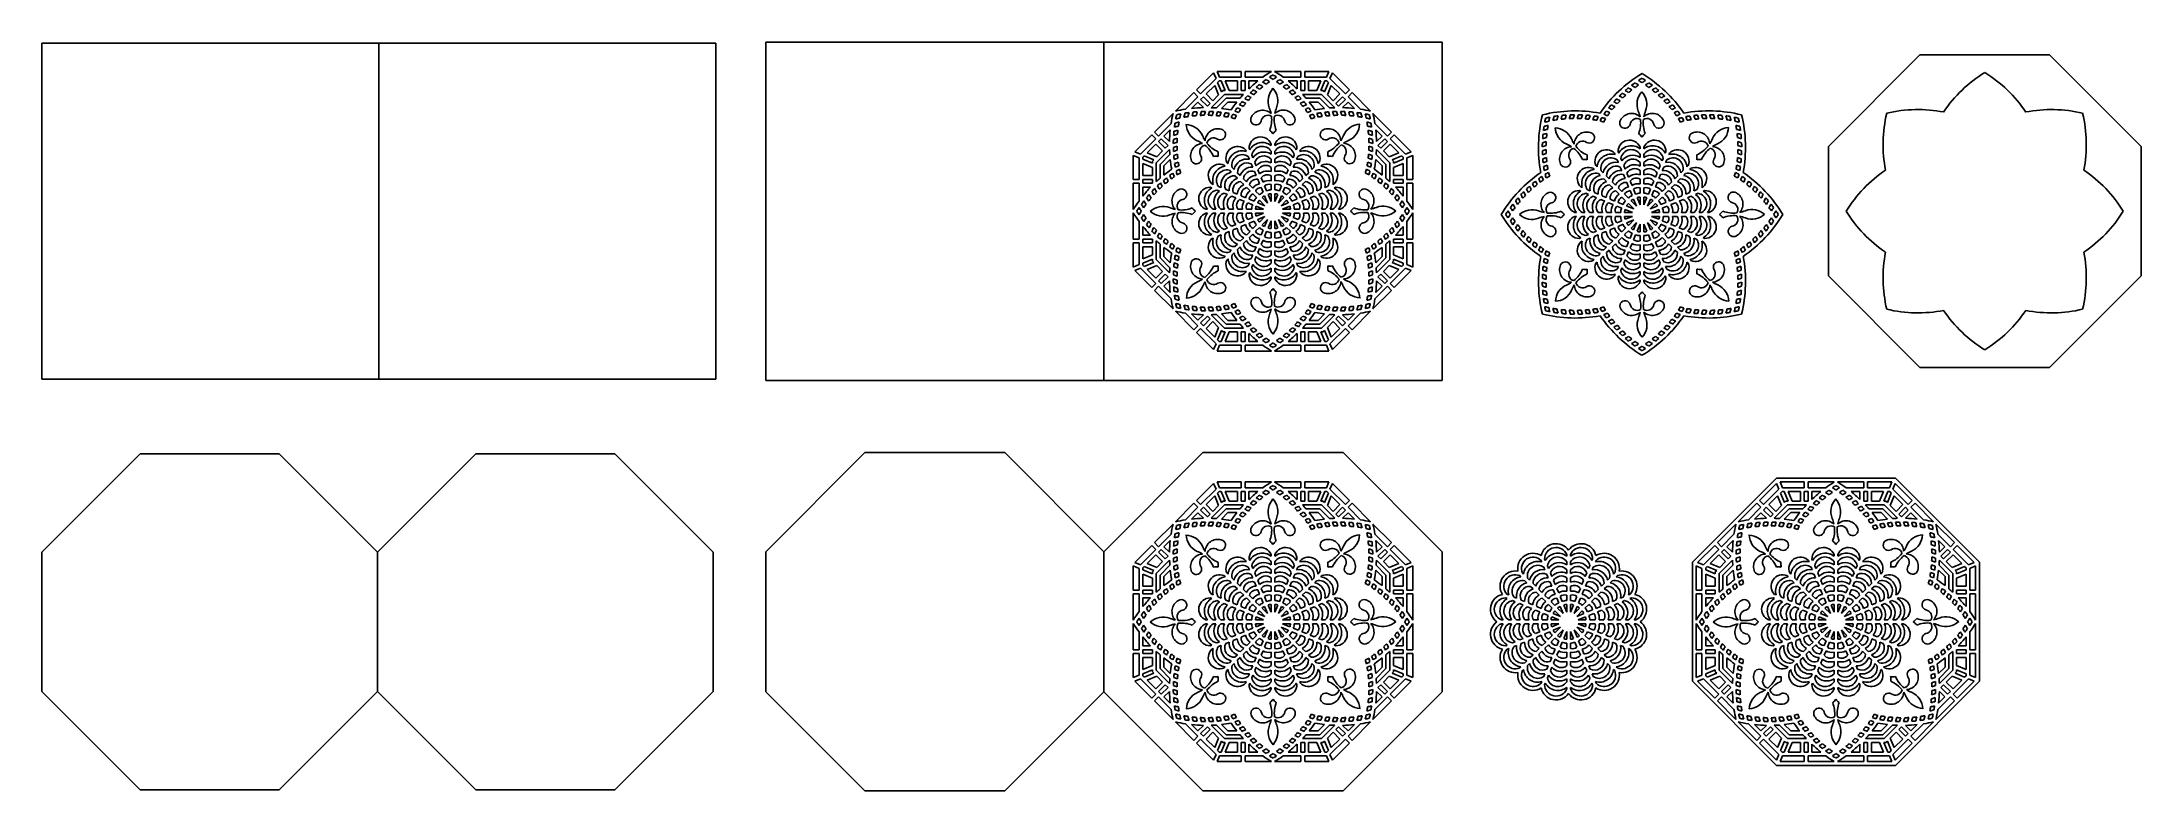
# Model space of a CAD drawing. Extents: x -314 to 508, y 162 to 455.
import ezdxf

# ---------------------------------------------------------------- set-up
doc = ezdxf.new("R2010")
doc.units = 0
doc.layers.get('0').update_dxf_attribs({"linetype": 'CONTINUOUS'})

msp = doc.modelspace()

# ---------------------------------------------------------------- linework, layer by layer
for p, q in [((-314.437062, 454.517193), (-50.437024, 454.517193)), ((-314.437062, 323.017174), (-314.437062, 454.517193)), ((-182.437043, 454.517193), (-182.437043, 323.017174)), ((-50.437024, 323.017174), (-50.437024, 454.517193)), ((-30.848124, 455.017193), (101.651895, 455.017193)), ((-30.848124, 322.517174), (-30.848124, 455.017193)), ((234.151915, 455.017193), (101.651895, 455.017193)), ((101.651895, 455.017193), (101.651895, 322.517174)), ((234.151915, 322.517174), (234.151915, 455.017193)), ((421.389251, 450.017193), (385.509826, 414.137769)), ((472.13042, 450.017193), (421.389251, 450.017193)), ((508.009845, 414.137769), (472.13042, 450.017193)), ((137.966518, 436.260003), (144.649683, 442.943168)), ((137.966518, 436.260003), (139.557509, 434.669013)), ((139.557509, 434.669013), (145.581664, 440.693168)), ((141.678829, 434.669013), (145.054934, 438.045118)), ((144.649683, 442.943168), (145.581664, 440.693168)), ((145.054934, 438.045118), (146.608235, 434.295118)), ((146.035503, 443.517193), (146.967483, 441.267193)), ((155.486925, 443.517193), (146.035503, 443.517193)), ((146.202984, 439.193168), (146.777009, 439.767193)), ((146.202984, 439.193168), (147.756285, 435.443168)), ((147.588803, 439.767193), (146.777009, 439.767193)), ((155.486925, 441.267193), (146.967483, 441.267193)), ((147.588803, 439.767193), (149.142104, 436.017193)), ((147.756285, 435.443168), (148.33031, 436.017193)), ((149.142104, 436.017193), (148.33031, 436.017193)), ((149.212392, 439.767193), (150.765693, 436.017193)), ((153.986925, 439.767193), (149.212392, 439.767193)), ((153.986925, 436.017193), (150.765693, 436.017193)), ((153.986925, 439.767193), (153.986925, 436.017193)), ((155.486925, 443.517193), (155.486925, 441.267193)), ((155.486925, 439.767193), (155.486925, 436.017193)), ((156.986925, 439.767193), (155.486925, 439.767193)), ((156.986925, 436.017193), (155.486925, 436.017193)), ((156.986925, 443.517193), (156.986925, 441.267193)), ((167.250142, 443.517193), (156.986925, 443.517193)), ((163.922879, 441.267193), (156.986925, 441.267193)), ((156.986925, 439.767193), (156.986925, 436.017193)), ((158.486925, 439.767193), (158.486925, 436.703548)), ((161.970368, 439.767193), (158.486925, 439.767193)), ((168.553668, 443.517193), (178.816885, 443.517193)), ((171.880931, 441.267193), (178.816885, 441.267193)), ((173.833442, 439.767193), (177.316885, 439.767193)), ((177.316885, 439.767193), (177.316885, 436.703548)), ((178.816885, 443.517193), (178.816885, 441.267193)), ((178.816885, 439.767193), (178.816885, 436.017193)), ((178.816885, 439.767193), (180.316885, 439.767193)), ((178.816885, 436.017193), (180.316885, 436.017193)), ((180.316885, 443.517193), (180.316885, 441.267193)), ((180.316885, 443.517193), (189.768307, 443.517193)), ((180.316885, 441.267193), (188.836327, 441.267193)), ((180.316885, 439.767193), (180.316885, 436.017193)), ((181.816885, 439.767193), (181.816885, 436.017193)), ((181.816885, 439.767193), (186.591418, 439.767193)), ((181.816885, 436.017193), (185.038117, 436.017193)), ((186.591418, 439.767193), (185.038117, 436.017193)), ((188.215006, 439.767193), (186.661706, 436.017193)), ((186.661706, 436.017193), (187.4735, 436.017193)), ((188.047525, 435.443168), (187.4735, 436.017193)), ((189.600826, 439.193168), (188.047525, 435.443168)), ((188.215006, 439.767193), (189.026801, 439.767193)), ((189.768307, 443.517193), (188.836327, 441.267193)), ((189.600826, 439.193168), (189.026801, 439.767193)), ((190.748876, 438.045118), (189.195575, 434.295118)), ((191.154127, 442.943168), (190.222146, 440.693168)), ((196.246301, 434.669013), (190.222146, 440.693168)), ((194.124981, 434.669013), (190.748876, 438.045118)), ((197.837292, 436.260003), (191.154127, 442.943168)), ((197.837292, 436.260003), (196.246301, 434.669013)), ((129.648668, 427.942153), (136.905858, 435.199343)), ((133.592389, 428.703893), (138.496848, 433.608353)), ((136.033683, 429.023867), (138.496848, 431.487033)), ((136.905858, 435.199343), (138.496848, 433.608353)), ((138.496848, 431.487033), (140.663173, 429.320708)), ((139.557509, 432.547693), (140.618169, 433.608353)), ((139.557509, 432.547693), (142.209159, 429.896042)), ((140.618169, 433.608353), (143.269819, 430.956702)), ((141.678829, 434.669013), (144.330479, 432.017363)), ((142.209159, 429.896042), (143.269819, 430.956702)), ((143.730865, 429.296428), (148.951631, 434.517193)), ((144.330479, 432.017363), (146.608235, 434.295118)), ((145.74084, 429.185082), (149.572951, 433.017193)), ((147.682388, 429.00531), (150.194271, 431.517193)), ((156.334907, 434.517193), (148.951631, 434.517193)), ((154.992374, 433.017193), (149.572951, 433.017193)), ((153.746611, 431.517193), (150.194271, 431.517193)), ((179.468902, 434.517193), (186.852179, 434.517193)), ((180.811435, 433.017193), (186.230859, 433.017193)), ((182.057199, 431.517193), (185.609539, 431.517193)), ((188.121422, 429.00531), (185.609539, 431.517193)), ((190.06297, 429.185082), (186.230859, 433.017193)), ((192.072945, 429.296428), (186.852179, 434.517193)), ((191.473331, 432.017363), (189.195575, 434.295118)), ((194.124981, 434.669013), (191.473331, 432.017363)), ((195.185641, 433.608353), (192.533991, 430.956702)), ((193.594651, 429.896042), (192.533991, 430.956702)), ((196.246301, 432.547693), (193.594651, 429.896042)), ((197.306962, 431.487033), (195.140637, 429.320708)), ((196.246301, 432.547693), (195.185641, 433.608353)), ((198.897952, 435.199343), (197.306962, 433.608353)), ((202.211421, 428.703893), (197.306962, 433.608353)), ((199.770127, 429.023867), (197.306962, 431.487033)), ((206.155142, 427.942153), (198.897952, 435.199343)), ((128.726936, 427.020421), (121.469746, 419.763231)), ((121.469746, 419.763231), (123.060736, 418.17224)), ((127.965196, 423.0767), (123.060736, 418.17224)), ((127.645222, 420.635406), (125.182056, 418.17224)), ((207.076874, 427.020421), (214.334064, 419.763231)), ((207.838614, 423.0767), (212.743074, 418.17224)), ((208.158588, 420.635406), (210.621754, 418.17224)), ((214.334064, 419.763231), (212.743074, 418.17224)), ((120.409086, 418.702571), (113.725921, 412.019406)), ((113.725921, 412.019406), (115.975921, 411.087425)), ((122.000076, 417.11158), (115.975921, 411.087425)), ((122.000076, 414.99026), (118.623971, 411.614155)), ((118.623971, 411.614155), (122.373971, 410.060854)), ((120.409086, 418.702571), (122.000076, 417.11158)), ((122.000076, 414.99026), (124.651726, 412.33861)), ((127.372661, 412.938224), (122.151895, 407.717458)), ((124.651726, 412.33861), (122.373971, 410.060854)), ((124.121396, 417.11158), (123.060736, 416.05092)), ((123.060736, 416.05092), (125.712386, 413.39927)), ((124.121396, 417.11158), (126.773047, 414.45993)), ((125.182056, 418.17224), (127.348381, 416.005916)), ((126.773047, 414.45993), (125.712386, 413.39927)), ((157.386293, 412.194271), (157.14338, 412.780716)), ((158.772113, 412.768297), (158.529199, 413.354741)), ((167.151905, 414.435141), (167.151905, 415.069904)), ((167.151905, 411.110105), (167.151905, 412.21277)), ((168.651905, 414.435141), (168.651905, 415.069904)), ((168.651905, 411.110105), (168.651905, 412.21277)), ((177.031697, 412.768297), (177.274611, 413.354741)), ((178.417517, 412.194271), (178.66043, 412.780716)), ((208.431149, 412.938224), (213.651915, 407.717458)), ((210.621754, 418.17224), (208.455429, 416.005916)), ((211.682414, 417.11158), (209.030763, 414.45993)), ((209.030763, 414.45993), (210.091424, 413.39927)), ((212.743074, 416.05092), (210.091424, 413.39927)), ((213.803734, 414.99026), (211.152084, 412.33861)), ((211.152084, 412.33861), (213.429839, 410.060854)), ((211.682414, 417.11158), (212.743074, 416.05092)), ((217.179839, 411.614155), (213.429839, 410.060854)), ((215.394724, 418.702571), (213.803734, 417.11158)), ((213.803734, 417.11158), (219.827889, 411.087425)), ((213.803734, 414.99026), (217.179839, 411.614155)), ((215.394724, 418.702571), (222.077889, 412.019406)), ((222.077889, 412.019406), (219.827889, 411.087425)), ((301.96817, 410.921522), (301.725256, 411.507967)), ((303.353989, 411.495547), (303.111076, 412.081992)), ((311.733781, 413.162392), (311.733781, 413.797155)), ((313.233781, 413.162392), (313.233781, 413.797155)), ((321.613573, 411.495547), (321.856487, 412.081992)), ((322.999393, 410.921522), (323.242306, 411.507967)), ((385.509826, 414.137769), (385.509826, 363.396599)), ((508.009845, 363.396599), (508.009845, 414.137769)), ((113.151895, 410.633586), (115.401895, 409.701606)), ((113.151895, 401.182164), (113.151895, 410.633586)), ((115.401895, 401.182164), (115.401895, 409.701606)), ((117.475921, 410.466105), (116.901895, 409.89208)), ((116.901895, 409.080285), (116.901895, 409.89208)), ((116.901895, 409.080285), (120.651895, 407.526985)), ((116.901895, 407.456697), (120.651895, 405.903396)), ((116.901895, 402.682164), (116.901895, 407.456697)), ((117.475921, 410.466105), (121.225921, 408.912804)), ((121.225921, 408.912804), (120.651895, 408.338779)), ((120.651895, 407.526985), (120.651895, 408.338779)), ((120.651895, 402.682164), (120.651895, 405.903396)), ((122.151895, 400.334181), (122.151895, 407.717458)), ((127.484007, 410.928249), (123.651895, 407.096138)), ((123.651895, 401.676714), (123.651895, 407.096138)), ((127.663779, 408.986701), (125.151895, 406.474818)), ((125.151895, 402.922478), (125.151895, 406.474818)), ((149.221588, 406.38684), (148.772743, 406.835686)), ((150.282249, 407.4475), (149.833403, 407.896346)), ((151.572744, 404.035685), (150.793042, 404.815387)), ((152.633404, 405.096345), (151.853702, 405.876047)), ((155.033134, 402.696615), (154.022487, 403.707262)), ((158.65873, 409.122339), (158.236758, 410.141069)), ((159.957454, 405.98694), (159.410496, 407.307414)), ((160.044549, 409.696364), (159.622577, 410.715094)), ((161.28348, 402.78563), (160.638649, 404.34239)), ((161.343274, 406.560965), (160.796315, 407.881439)), ((162.6693, 403.359655), (162.024468, 404.916416)), ((167.151905, 407.716374), (167.151905, 409.145645)), ((167.151905, 404.251301), (167.151905, 405.936326)), ((168.651905, 407.716374), (168.651905, 409.145645)), ((168.651905, 404.251301), (168.651905, 405.936326)), ((173.13451, 403.359655), (173.779342, 404.916416)), ((174.460536, 406.560965), (175.007495, 407.881439)), ((174.52033, 402.78563), (175.165161, 404.34239)), ((175.759261, 409.696364), (176.181233, 410.715094)), ((175.846356, 405.98694), (176.393314, 407.307414)), ((177.14508, 409.122339), (177.567052, 410.141069)), ((180.770676, 402.696615), (181.781323, 403.707262)), ((183.170406, 405.096345), (183.950108, 405.876047)), ((184.231066, 404.035685), (185.010768, 404.815387)), ((185.521561, 407.4475), (185.970407, 407.896346)), ((186.582222, 406.38684), (187.031067, 406.835686)), ((208.140031, 408.986701), (210.651915, 406.474818)), ((208.319803, 410.928249), (212.151915, 407.096138)), ((210.651915, 402.922478), (210.651915, 406.474818)), ((212.151915, 401.676714), (212.151915, 407.096138)), ((213.651915, 400.334181), (213.651915, 407.717458)), ((218.327889, 410.466105), (214.577889, 408.912804)), ((214.577889, 408.912804), (215.151915, 408.338779)), ((218.901915, 409.080285), (215.151915, 407.526985)), ((215.151915, 407.526985), (215.151915, 408.338779)), ((218.901915, 407.456697), (215.151915, 405.903396)), ((215.151915, 402.682164), (215.151915, 405.903396)), ((218.327889, 410.466105), (218.901915, 409.89208)), ((218.901915, 409.080285), (218.901915, 409.89208)), ((218.901915, 402.682164), (218.901915, 407.456697)), ((222.651915, 410.633586), (220.401915, 409.701606)), ((220.401915, 401.182164), (220.401915, 409.701606)), ((222.651915, 401.182164), (222.651915, 410.633586)), ((293.803465, 405.114091), (293.354619, 405.562936)), ((294.864125, 406.174751), (294.415279, 406.623597)), ((296.15462, 402.762936), (295.374918, 403.542638)), ((297.21528, 403.823596), (296.435578, 404.603298)), ((303.240606, 407.849589), (302.818634, 408.868319)), ((304.53933, 404.714191), (303.992372, 406.034665)), ((304.626425, 408.423615), (304.204453, 409.442344)), ((305.865356, 401.512881), (305.220525, 403.069641)), ((305.92515, 405.288216), (305.378192, 406.60869)), ((307.251176, 402.086906), (306.606345, 403.643666)), ((311.733781, 409.837356), (311.733781, 410.940021)), ((311.733781, 406.443625), (311.733781, 407.872895)), ((311.733781, 402.978552), (311.733781, 404.663577)), ((313.233781, 409.837356), (313.233781, 410.940021)), ((313.233781, 406.443625), (313.233781, 407.872895)), ((313.233781, 402.978552), (313.233781, 404.663577)), ((317.716387, 402.086906), (318.361218, 403.643666)), ((319.042413, 405.288216), (319.589371, 406.60869)), ((319.102206, 401.512881), (319.747037, 403.069641)), ((320.341137, 408.423615), (320.763109, 409.442344)), ((320.428232, 404.714191), (320.97519, 406.034665)), ((321.726956, 407.849589), (322.148928, 408.868319)), ((327.752282, 403.823596), (328.531984, 404.603298)), ((328.812942, 402.762936), (329.592644, 403.542638)), ((330.103438, 406.174751), (330.552283, 406.623597)), ((331.164098, 405.114091), (331.612943, 405.562936)), ((113.151895, 401.182164), (115.401895, 401.182164)), ((113.151895, 399.682164), (115.401895, 399.682164)), ((113.151895, 389.418947), (113.151895, 399.682164)), ((115.401895, 392.74621), (115.401895, 399.682164)), ((116.901895, 402.682164), (120.651895, 402.682164)), ((116.901895, 401.182164), (120.651895, 401.182164)), ((116.901895, 399.682164), (116.901895, 401.182164)), ((116.901895, 399.682164), (120.651895, 399.682164)), ((116.901895, 398.182164), (119.965541, 398.182164)), ((116.901895, 394.698721), (116.901895, 398.182164)), ((120.651895, 399.682164), (120.651895, 401.182164)), ((143.900792, 397.896976), (143.314348, 398.13989)), ((144.474817, 399.282795), (143.888373, 399.525709)), ((146.972725, 396.62454), (145.953995, 397.046512)), ((147.54675, 398.010359), (146.52802, 398.432331)), ((150.108124, 395.325815), (148.78765, 395.872774)), ((150.682149, 396.711635), (149.361675, 397.258593)), ((153.883459, 395.385609), (152.326698, 396.03044)), ((153.972474, 401.635954), (152.961827, 402.646602)), ((156.422651, 399.185778), (155.231158, 400.377271)), ((157.483311, 400.246438), (156.291818, 401.437931)), ((158.928001, 396.680428), (157.585716, 398.022713)), ((159.988661, 397.741088), (158.646376, 399.083373)), ((161.497563, 394.110866), (160.024496, 395.583933)), ((162.558223, 395.171526), (161.085156, 396.644593)), ((162.639366, 399.512233), (161.912926, 401.266013)), ((164.030003, 396.154938), (163.232785, 398.079593)), ((164.025185, 400.086258), (163.298746, 401.840038)), ((165.415822, 396.728963), (164.618604, 398.653618)), ((167.151905, 392.537689), (165.99076, 395.340941)), ((167.151905, 400.708201), (167.151905, 402.606479)), ((167.151905, 397.074292), (167.151905, 399.157523)), ((167.151905, 392.537689), (167.151905, 395.571907)), ((168.651905, 400.708201), (168.651905, 402.606479)), ((168.651905, 397.074292), (168.651905, 399.157523)), ((168.651905, 392.537689), (168.651905, 395.571907)), ((168.651905, 392.537689), (169.81305, 395.340941)), ((170.387988, 396.728963), (171.185206, 398.653618)), ((171.773807, 396.154938), (172.571025, 398.079593)), ((171.778625, 400.086258), (172.505064, 401.840038)), ((173.164444, 399.512233), (173.890884, 401.266013)), ((173.245587, 395.171526), (174.718654, 396.644593)), ((174.306247, 394.110866), (175.779314, 395.583933)), ((175.815149, 397.741088), (177.157434, 399.083373)), ((176.875809, 396.680428), (178.218094, 398.022713)), ((178.320499, 400.246438), (179.511992, 401.437931)), ((179.381159, 399.185778), (180.572652, 400.377271)), ((181.831336, 401.635954), (182.841983, 402.646602)), ((181.920351, 395.385609), (183.477111, 396.03044)), ((185.121661, 396.711635), (186.442135, 397.258593)), ((185.695686, 395.325815), (187.01616, 395.872774)), ((188.25706, 398.010359), (189.27579, 398.432331)), ((188.831085, 396.62454), (189.849815, 397.046512)), ((191.328993, 399.282795), (191.915437, 399.525709)), ((191.903018, 397.896976), (192.489462, 398.13989)), ((218.901915, 402.682164), (215.151915, 402.682164)), ((218.901915, 401.182164), (215.151915, 401.182164)), ((215.151915, 399.682164), (215.151915, 401.182164)), ((218.901915, 399.682164), (215.151915, 399.682164)), ((218.901915, 398.182164), (215.838269, 398.182164)), ((218.901915, 399.682164), (218.901915, 401.182164)), ((218.901915, 394.698721), (218.901915, 398.182164)), ((222.651915, 401.182164), (220.401915, 401.182164)), ((222.651915, 399.682164), (220.401915, 399.682164)), ((220.401915, 392.74621), (220.401915, 399.682164)), ((222.651915, 389.418947), (222.651915, 399.682164)), ((288.482668, 396.624227), (287.896224, 396.86714)), ((289.056694, 398.010046), (288.470249, 398.25296)), ((291.554601, 395.351791), (290.535871, 395.773762)), ((292.128626, 396.73761), (291.109897, 397.159582)), ((295.264025, 395.438885), (293.943551, 395.985844)), ((298.55435, 400.363205), (297.543703, 401.373852)), ((299.615011, 401.423865), (298.604364, 402.434512)), ((301.004527, 397.913029), (299.813034, 399.104521)), ((302.065187, 398.973689), (300.873694, 400.165182)), ((303.509877, 395.407679), (302.167592, 396.749964)), ((304.570537, 396.468339), (303.228252, 397.810624)), ((307.140099, 393.898777), (305.667032, 395.371844)), ((307.221242, 398.239483), (306.494803, 399.993263)), ((308.611879, 394.882189), (307.814661, 396.806844)), ((308.607061, 398.813509), (307.880622, 400.567289)), ((309.997698, 395.456214), (309.20048, 397.380869)), ((311.733781, 399.435452), (311.733781, 401.33373)), ((311.733781, 395.801542), (311.733781, 397.884774)), ((313.233781, 399.435452), (313.233781, 401.33373)), ((313.233781, 395.801542), (313.233781, 397.884774)), ((314.969864, 395.456214), (315.767082, 397.380869)), ((316.355683, 394.882189), (317.152901, 396.806844)), ((316.360501, 398.813509), (317.08694, 400.567289)), ((317.74632, 398.239483), (318.47276, 399.993263)), ((317.827463, 393.898777), (319.30053, 395.371844)), ((320.397025, 396.468339), (321.73931, 397.810624)), ((321.457685, 395.407679), (322.799971, 396.749964)), ((322.902375, 398.973689), (324.093868, 400.165182)), ((323.963035, 397.913029), (325.154528, 399.104521)), ((325.352552, 401.423865), (326.363199, 402.434512)), ((326.413212, 400.363205), (327.423859, 401.373852)), ((329.703537, 395.438885), (331.024011, 395.985844)), ((332.838936, 396.73761), (333.857666, 397.159582)), ((333.412961, 395.351791), (334.431691, 395.773762)), ((335.910869, 398.010046), (336.497313, 398.25296)), ((336.484894, 396.624227), (337.071339, 396.86714)), ((113.151895, 388.115421), (113.151895, 377.852204)), ((142.233948, 389.517184), (141.599185, 389.517184)), ((142.233948, 388.017184), (141.599185, 388.017184)), ((145.558984, 389.517184), (144.456319, 389.517184)), ((145.558984, 388.017184), (144.456319, 388.017184)), ((148.952715, 389.517184), (147.523444, 389.517184)), ((148.952715, 388.017184), (147.523444, 388.017184)), ((152.417788, 389.517184), (150.732763, 389.517184)), ((152.417788, 388.017184), (150.732763, 388.017184)), ((153.309434, 393.999789), (151.752673, 394.644621)), ((155.960888, 389.517184), (154.06261, 389.517184)), ((155.960888, 388.017184), (154.06261, 388.017184)), ((156.582831, 392.643904), (154.829051, 393.370343)), ((157.156856, 394.029723), (155.403076, 394.756162)), ((159.594797, 389.517184), (157.511566, 389.517184)), ((159.594797, 388.017184), (157.511566, 388.017184)), ((159.940126, 391.253267), (158.015471, 392.050485)), ((160.514151, 392.639086), (158.589496, 393.436304)), ((164.1314, 389.517184), (161.097182, 389.517184)), ((164.1314, 388.017184), (161.097182, 388.017184)), ((164.1314, 389.517184), (161.328148, 390.678329)), ((164.1314, 388.017184), (161.328148, 386.856039)), ((164.705426, 390.903003), (161.902173, 392.064148)), ((164.705426, 386.631365), (161.902173, 385.470219)), ((164.705426, 390.903003), (162.559909, 393.04852)), ((164.705426, 386.631365), (162.559909, 384.485848)), ((165.766086, 391.963663), (163.620569, 394.10918)), ((165.766086, 391.963663), (164.60494, 394.766916)), ((170.037724, 391.963663), (171.198869, 394.766916)), ((170.037724, 391.963663), (172.183241, 394.10918)), ((171.098384, 390.903003), (173.243901, 393.04852)), ((171.098384, 390.903003), (173.901637, 392.064148)), ((171.098384, 386.631365), (173.901637, 385.470219)), ((171.098384, 386.631365), (173.243901, 384.485848)), ((171.67241, 389.517184), (174.475662, 390.678329)), ((171.67241, 389.517184), (174.706628, 389.517184)), ((171.67241, 388.017184), (174.706628, 388.017184)), ((171.67241, 388.017184), (174.475662, 386.856039)), ((175.289659, 392.639086), (177.214314, 393.436304)), ((175.863684, 391.253267), (177.788339, 392.050485)), ((176.209013, 389.517184), (178.292244, 389.517184)), ((176.209013, 388.017184), (178.292244, 388.017184)), ((178.646954, 394.029723), (180.400734, 394.756162)), ((179.220979, 392.643904), (180.974759, 393.370343)), ((179.842922, 389.517184), (181.7412, 389.517184)), ((179.842922, 388.017184), (181.7412, 388.017184)), ((182.494376, 393.999789), (184.051137, 394.644621)), ((183.386022, 389.517184), (185.071047, 389.517184)), ((183.386022, 388.017184), (185.071047, 388.017184)), ((186.851095, 389.517184), (188.280366, 389.517184)), ((186.851095, 388.017184), (188.280366, 388.017184)), ((190.244826, 389.517184), (191.347491, 389.517184)), ((190.244826, 388.017184), (191.347491, 388.017184)), ((193.569862, 389.517184), (194.204625, 389.517184)), ((193.569862, 388.017184), (194.204625, 388.017184)), ((222.651915, 388.115421), (222.651915, 377.852204)), ((286.815824, 388.244435), (286.181061, 388.244435)), ((286.815824, 386.744435), (286.181061, 386.744435)), ((290.14086, 388.244435), (289.038195, 388.244435)), ((290.14086, 386.744435), (289.038195, 386.744435)), ((293.534591, 388.244435), (292.10532, 388.244435)), ((293.534591, 386.744435), (292.10532, 386.744435)), ((294.69, 394.053066), (293.369526, 394.600024)), ((296.999664, 388.244435), (295.314639, 388.244435)), ((296.999664, 386.744435), (295.314639, 386.744435)), ((297.89131, 392.72704), (296.334549, 393.371871)), ((298.465335, 394.112859), (296.908575, 394.757691)), ((300.542764, 388.244435), (298.644486, 388.244435)), ((300.542764, 386.744435), (298.644486, 386.744435)), ((301.164707, 391.371154), (299.410927, 392.097594)), ((301.738732, 392.756974), (299.984952, 393.483413)), ((304.176673, 388.244435), (302.093442, 388.244435)), ((304.176673, 386.744435), (302.093442, 386.744435)), ((304.522002, 389.980518), (302.597347, 390.777736)), ((305.096027, 391.366337), (303.171372, 392.163555)), ((306.079439, 392.838117), (304.606372, 394.311184)), ((308.713277, 388.244435), (305.679058, 388.244435)), ((308.713277, 386.744435), (305.679058, 386.744435)), ((308.713277, 388.244435), (305.910024, 389.40558)), ((308.713277, 386.744435), (305.910024, 385.583289)), ((309.287302, 389.630254), (306.484049, 390.791399)), ((309.287302, 389.630254), (307.141785, 391.775771)), ((310.347962, 390.690914), (308.202445, 392.836431)), ((310.347962, 390.690914), (309.186817, 393.494167)), ((311.733781, 391.264939), (310.572636, 394.068192)), ((311.733781, 391.264939), (311.733781, 394.299158)), ((313.233781, 391.264939), (313.233781, 394.299158)), ((313.233781, 391.264939), (314.394926, 394.068192)), ((314.6196, 390.690914), (315.780746, 393.494167)), ((314.6196, 390.690914), (316.765117, 392.836431)), ((315.680261, 389.630254), (317.825777, 391.775771)), ((315.680261, 389.630254), (318.483513, 390.791399)), ((316.254286, 388.244435), (319.057538, 389.40558)), ((316.254286, 388.244435), (319.288504, 388.244435)), ((316.254286, 386.744435), (319.288504, 386.744435)), ((316.254286, 386.744435), (319.057538, 385.583289)), ((318.888123, 392.838117), (320.36119, 394.311184)), ((319.871535, 391.366337), (321.79619, 392.163555)), ((320.445561, 389.980518), (322.370215, 390.777736)), ((320.790889, 388.244435), (322.87412, 388.244435)), ((320.790889, 386.744435), (322.87412, 386.744435)), ((323.22883, 392.756974), (324.98261, 393.483413)), ((323.802855, 391.371154), (325.556635, 392.097594)), ((324.424798, 388.244435), (326.323076, 388.244435)), ((324.424798, 386.744435), (326.323076, 386.744435)), ((326.502227, 394.112859), (328.058988, 394.757691)), ((327.076253, 392.72704), (328.633013, 393.371871)), ((327.967898, 388.244435), (329.652923, 388.244435)), ((327.967898, 386.744435), (329.652923, 386.744435)), ((330.277562, 394.053066), (331.598036, 394.600024)), ((331.432971, 388.244435), (332.862242, 388.244435)), ((331.432971, 386.744435), (332.862242, 386.744435)), ((334.826702, 388.244435), (335.929367, 388.244435)), ((334.826702, 386.744435), (335.929367, 386.744435)), ((338.151738, 388.244435), (338.786501, 388.244435)), ((338.151738, 386.744435), (338.786501, 386.744435)), ((115.401895, 384.788158), (115.401895, 377.852204)), ((116.901895, 382.835647), (116.901895, 379.352204)), ((116.901895, 379.352204), (119.965541, 379.352204)), ((143.900792, 379.637392), (143.314348, 379.394478)), ((146.972725, 380.909828), (145.953995, 380.487856)), ((147.54675, 379.524009), (146.52802, 379.102037)), ((150.108124, 382.208553), (148.78765, 381.661594)), ((150.682149, 380.822733), (149.361675, 380.275775)), ((153.309434, 383.534579), (151.752673, 382.889747)), ((153.883459, 382.148759), (152.326698, 381.503928)), ((156.582831, 384.890464), (154.829051, 384.164025)), ((156.422651, 378.34859), (155.231158, 377.157097)), ((157.156856, 383.504645), (155.403076, 382.778205)), ((158.928001, 380.85394), (157.585716, 379.511655)), ((159.940126, 386.281101), (158.015471, 385.483883)), ((160.514151, 384.895282), (158.589496, 384.098064)), ((159.988661, 379.79328), (158.646376, 378.450995)), ((161.497563, 383.423502), (160.024496, 381.950435)), ((162.558223, 382.362842), (161.085156, 380.889775)), ((164.030003, 381.37943), (163.232785, 379.454775)), ((165.766086, 385.570704), (163.620569, 383.425188)), ((165.766086, 385.570704), (164.60494, 382.767452)), ((165.415822, 380.805405), (164.618604, 378.88075)), ((167.151905, 384.996679), (165.99076, 382.193427)), ((167.151905, 384.996679), (167.151905, 381.962461)), ((167.151905, 380.460076), (167.151905, 378.376845)), ((168.651905, 384.996679), (169.81305, 382.193427)), ((168.651905, 384.996679), (168.651905, 381.962461)), ((168.651905, 380.460076), (168.651905, 378.376845)), ((170.037724, 385.570704), (172.183241, 383.425188)), ((170.037724, 385.570704), (171.198869, 382.767452)), ((170.387988, 380.805405), (171.185206, 378.88075)), ((171.773807, 381.37943), (172.571025, 379.454775)), ((173.245587, 382.362842), (174.718654, 380.889775)), ((174.306247, 383.423502), (175.779314, 381.950435)), ((175.289659, 384.895282), (177.214314, 384.098064)), ((175.815149, 379.79328), (177.157434, 378.450995)), ((175.863684, 386.281101), (177.788339, 385.483883)), ((176.875809, 380.85394), (178.218094, 379.511655)), ((178.646954, 383.504645), (180.400734, 382.778205)), ((179.220979, 384.890464), (180.974759, 384.164025)), ((179.381159, 378.34859), (180.572652, 377.157097)), ((181.920351, 382.148759), (183.477111, 381.503928)), ((182.494376, 383.534579), (184.051137, 382.889747)), ((185.121661, 380.822733), (186.442135, 380.275775)), ((185.695686, 382.208553), (187.01616, 381.661594)), ((188.25706, 379.524009), (189.27579, 379.102037)), ((188.831085, 380.909828), (189.849815, 380.487856)), ((191.903018, 379.637392), (192.489462, 379.394478)), ((218.901915, 379.352204), (215.838269, 379.352204)), ((218.901915, 382.835647), (218.901915, 379.352204)), ((220.401915, 384.788158), (220.401915, 377.852204)), ((288.482668, 378.364642), (287.896224, 378.121729)), ((291.554601, 379.637079), (290.535871, 379.215107)), ((294.69, 380.935803), (293.369526, 380.388845)), ((295.264025, 379.549984), (293.943551, 379.003026)), ((297.89131, 382.261829), (296.334549, 381.616998)), ((298.465335, 380.87601), (296.908575, 380.231179)), ((301.164707, 383.617715), (299.410927, 382.891275)), ((301.738732, 382.231896), (299.984952, 381.505456)), ((303.509877, 379.581191), (302.167592, 378.238905)), ((304.522002, 385.008352), (302.597347, 384.211134)), ((305.096027, 383.622533), (303.171372, 382.825314)), ((304.570537, 378.52053), (303.228252, 377.178245)), ((306.079439, 382.150753), (304.606372, 380.677686)), ((307.140099, 381.090092), (305.667032, 379.617025)), ((309.287302, 385.358615), (306.484049, 384.19747)), ((309.287302, 385.358615), (307.141785, 383.213099)), ((308.611879, 380.10668), (307.814661, 378.182026)), ((310.347962, 384.297955), (308.202445, 382.152439)), ((310.347962, 384.297955), (309.186817, 381.494703)), ((309.997698, 379.532655), (309.20048, 377.608001)), ((311.733781, 383.72393), (310.572636, 380.920678)), ((311.733781, 383.72393), (311.733781, 380.689711)), ((311.733781, 379.187327), (311.733781, 377.104096)), ((313.233781, 383.72393), (314.394926, 380.920678)), ((313.233781, 383.72393), (313.233781, 380.689711)), ((313.233781, 379.187327), (313.233781, 377.104096)), ((314.6196, 384.297955), (316.765117, 382.152439)), ((314.6196, 384.297955), (315.780746, 381.494703)), ((314.969864, 379.532655), (315.767082, 377.608001)), ((315.680261, 385.358615), (318.483513, 384.19747)), ((315.680261, 385.358615), (317.825777, 383.213099)), ((316.355683, 380.10668), (317.152901, 378.182026)), ((317.827463, 381.090092), (319.30053, 379.617025)), ((318.888123, 382.150753), (320.36119, 380.677686)), ((319.871535, 383.622533), (321.79619, 382.825314)), ((320.397025, 378.52053), (321.73931, 377.178245)), ((320.445561, 385.008352), (322.370215, 384.211134)), ((321.457685, 379.581191), (322.799971, 378.238905)), ((323.22883, 382.231896), (324.98261, 381.505456)), ((323.802855, 383.617715), (325.556635, 382.891275)), ((326.502227, 380.87601), (328.058988, 380.231179)), ((327.076253, 382.261829), (328.633013, 381.616998)), ((329.703537, 379.549984), (331.024011, 379.003026)), ((330.277562, 380.935803), (331.598036, 380.388845)), ((333.412961, 379.637079), (334.431691, 379.215107)), ((336.484894, 378.364642), (337.071339, 378.121729)), ((113.151895, 377.852204), (115.401895, 377.852204)), ((113.151895, 376.352204), (115.401895, 376.352204)), ((113.151895, 376.352204), (113.151895, 366.900782)), ((115.401895, 376.352204), (115.401895, 367.832762)), ((116.901895, 377.852204), (120.651895, 377.852204)), ((116.901895, 377.852204), (116.901895, 376.352204)), ((116.901895, 376.352204), (120.651895, 376.352204)), ((116.901895, 374.852204), (120.651895, 374.852204)), ((116.901895, 374.852204), (116.901895, 370.077671)), ((116.901895, 370.077671), (120.651895, 371.630972)), ((120.651895, 377.852204), (120.651895, 376.352204)), ((120.651895, 374.852204), (120.651895, 371.630972)), ((122.151895, 377.200186), (122.151895, 369.816909)), ((123.651895, 375.857653), (123.651895, 370.43823)), ((127.484007, 366.606119), (123.651895, 370.43823)), ((125.151895, 374.61189), (125.151895, 371.05955)), ((127.663779, 368.547667), (125.151895, 371.05955)), ((144.474817, 378.251572), (143.888373, 378.008659)), ((149.221588, 371.147528), (148.772743, 370.698682)), ((151.572744, 373.498683), (150.793042, 372.718981)), ((152.633404, 372.438023), (151.853702, 371.658321)), ((153.972474, 375.898413), (152.961827, 374.887766)), ((155.033134, 374.837753), (154.022487, 373.827106)), ((157.483311, 377.28793), (156.291818, 376.096437)), ((159.957454, 371.547428), (159.410496, 370.226954)), ((161.28348, 374.748738), (160.638649, 373.191977)), ((161.343274, 370.973403), (160.796315, 369.652929)), ((162.639366, 378.022135), (161.912926, 376.268355)), ((162.6693, 374.174713), (162.024468, 372.617952)), ((164.025185, 377.44811), (163.298746, 375.69433)), ((167.151905, 376.826167), (167.151905, 374.927889)), ((167.151905, 373.283067), (167.151905, 371.598042)), ((168.651905, 376.826167), (168.651905, 374.927889)), ((168.651905, 373.283067), (168.651905, 371.598042)), ((171.778625, 377.44811), (172.505064, 375.69433)), ((173.13451, 374.174713), (173.779342, 372.617952)), ((173.164444, 378.022135), (173.890884, 376.268355)), ((174.460536, 370.973403), (175.007495, 369.652929)), ((174.52033, 374.748738), (175.165161, 373.191977)), ((175.846356, 371.547428), (176.393314, 370.226954)), ((178.320499, 377.28793), (179.511992, 376.096437)), ((180.770676, 374.837753), (181.781323, 373.827106)), ((181.831336, 375.898413), (182.841983, 374.887766)), ((183.170406, 372.438023), (183.950108, 371.658321)), ((184.231066, 373.498683), (185.010768, 372.718981)), ((186.582222, 371.147528), (187.031067, 370.698682)), ((191.328993, 378.251572), (191.915437, 378.008659)), ((208.140031, 368.547667), (210.651915, 371.05955)), ((208.319803, 366.606119), (212.151915, 370.43823)), ((210.651915, 374.61189), (210.651915, 371.05955)), ((212.151915, 375.857653), (212.151915, 370.43823)), ((213.651915, 377.200186), (213.651915, 369.816909)), ((218.901915, 377.852204), (215.151915, 377.852204)), ((215.151915, 377.852204), (215.151915, 376.352204)), ((218.901915, 376.352204), (215.151915, 376.352204)), ((218.901915, 374.852204), (215.151915, 374.852204)), ((215.151915, 374.852204), (215.151915, 371.630972)), ((218.901915, 370.077671), (215.151915, 371.630972)), ((218.901915, 377.852204), (218.901915, 376.352204)), ((218.901915, 374.852204), (218.901915, 370.077671)), ((222.651915, 377.852204), (220.401915, 377.852204)), ((222.651915, 376.352204), (220.401915, 376.352204)), ((220.401915, 376.352204), (220.401915, 367.832762)), ((222.651915, 376.352204), (222.651915, 366.900782)), ((289.056694, 376.978823), (288.470249, 376.73591)), ((292.128626, 378.251259), (291.109897, 377.829288)), ((296.15462, 372.225934), (295.374918, 371.446232)), ((297.21528, 371.165274), (296.435578, 370.385572)), ((298.55435, 374.625664), (297.543703, 373.615017)), ((299.615011, 373.565004), (298.604364, 372.554357)), ((301.004527, 377.075841), (299.813034, 375.884348)), ((302.065187, 376.01518), (300.873694, 374.823688)), ((304.53933, 370.274679), (303.992372, 368.954205)), ((305.865356, 373.475988), (305.220525, 371.919228)), ((307.221242, 376.749386), (306.494803, 374.995606)), ((307.251176, 372.901963), (306.606345, 371.345203)), ((308.607061, 376.175361), (307.880622, 374.421581)), ((311.733781, 375.553417), (311.733781, 373.65514)), ((311.733781, 372.010318), (311.733781, 370.325292)), ((313.233781, 375.553417), (313.233781, 373.65514)), ((313.233781, 372.010318), (313.233781, 370.325292)), ((316.360501, 376.175361), (317.08694, 374.421581)), ((317.716387, 372.901963), (318.361218, 371.345203)), ((317.74632, 376.749386), (318.47276, 374.995606)), ((319.102206, 373.475988), (319.747037, 371.919228)), ((320.428232, 370.274679), (320.97519, 368.954205)), ((322.902375, 376.01518), (324.093868, 374.823688)), ((323.963035, 377.075841), (325.154528, 375.884348)), ((325.352552, 373.565004), (326.363199, 372.554357)), ((326.413212, 374.625664), (327.423859, 373.615017)), ((327.752282, 371.165274), (328.531984, 370.385572)), ((328.812942, 372.225934), (329.592644, 371.446232)), ((332.838936, 378.251259), (333.857666, 377.829288)), ((335.910869, 376.978823), (336.497313, 376.73591)), ((113.151895, 366.900782), (115.401895, 367.832762)), ((113.725921, 365.514962), (115.975921, 366.446943)), ((120.409086, 358.831797), (113.725921, 365.514962)), ((122.000076, 360.422788), (115.975921, 366.446943)), ((116.901895, 368.454082), (120.651895, 370.007383)), ((116.901895, 368.454082), (116.901895, 367.642288)), ((117.475921, 367.068263), (116.901895, 367.642288)), ((117.475921, 367.068263), (121.225921, 368.621564)), ((118.623971, 365.920213), (122.373971, 367.473514)), ((122.000076, 362.544108), (118.623971, 365.920213)), ((120.651895, 370.007383), (120.651895, 369.195589)), ((121.225921, 368.621564), (120.651895, 369.195589)), ((122.000076, 362.544108), (124.651726, 365.195758)), ((127.372661, 364.596144), (122.151895, 369.816909)), ((124.651726, 365.195758), (122.373971, 367.473514)), ((123.060736, 361.483448), (125.712386, 364.135098)), ((124.121396, 360.422788), (126.773047, 363.074438)), ((126.773047, 363.074438), (125.712386, 364.135098)), ((150.282249, 370.086867), (149.833403, 369.638022)), ((157.386293, 365.340096), (157.14338, 364.753652)), ((158.65873, 368.412029), (158.236758, 367.393299)), ((158.772113, 364.766071), (158.529199, 364.179626)), ((160.044549, 367.838004), (159.622577, 366.819274)), ((167.151905, 369.817994), (167.151905, 368.388723)), ((167.151905, 366.424263), (167.151905, 365.321598)), ((167.151905, 363.099227), (167.151905, 362.464464)), ((168.651905, 369.817994), (168.651905, 368.388723)), ((168.651905, 366.424263), (168.651905, 365.321598)), ((168.651905, 363.099227), (168.651905, 362.464464)), ((175.759261, 367.838004), (176.181233, 366.819274)), ((177.031697, 364.766071), (177.274611, 364.179626)), ((177.14508, 368.412029), (177.567052, 367.393299)), ((178.417517, 365.340096), (178.66043, 364.753652)), ((185.521561, 370.086867), (185.970407, 369.638022)), ((208.431149, 364.596144), (213.651915, 369.816909)), ((209.030763, 363.074438), (210.091424, 364.135098)), ((211.682414, 360.422788), (209.030763, 363.074438)), ((212.743074, 361.483448), (210.091424, 364.135098)), ((211.152084, 365.195758), (213.429839, 367.473514)), ((213.803734, 362.544108), (211.152084, 365.195758)), ((217.179839, 365.920213), (213.429839, 367.473514)), ((213.803734, 360.422788), (219.827889, 366.446943)), ((213.803734, 362.544108), (217.179839, 365.920213)), ((214.577889, 368.621564), (215.151915, 369.195589)), ((218.327889, 367.068263), (214.577889, 368.621564)), ((218.901915, 368.454082), (215.151915, 370.007383)), ((215.151915, 370.007383), (215.151915, 369.195589)), ((215.394724, 358.831797), (222.077889, 365.514962)), ((218.327889, 367.068263), (218.901915, 367.642288)), ((218.901915, 368.454082), (218.901915, 367.642288)), ((222.077889, 365.514962), (219.827889, 366.446943)), ((222.651915, 366.900782), (220.401915, 367.832762)), ((293.803465, 369.874778), (293.354619, 369.425933)), ((294.864125, 368.814118), (294.415279, 368.365273)), ((301.96817, 364.067347), (301.725256, 363.480902)), ((303.240606, 367.13928), (302.818634, 366.12055)), ((303.353989, 363.493322), (303.111076, 362.906877)), ((304.626425, 366.565255), (304.204453, 365.546525)), ((305.92515, 369.700653), (305.378192, 368.380179)), ((311.733781, 368.545245), (311.733781, 367.115974)), ((311.733781, 365.151514), (311.733781, 364.048849)), ((313.233781, 368.545245), (313.233781, 367.115974)), ((313.233781, 365.151514), (313.233781, 364.048849)), ((319.042413, 369.700653), (319.589371, 368.380179)), ((320.341137, 366.565255), (320.763109, 365.546525)), ((321.613573, 363.493322), (321.856487, 362.906877)), ((321.726956, 367.13928), (322.148928, 366.12055)), ((322.999393, 364.067347), (323.242306, 363.480902)), ((330.103438, 368.814118), (330.552283, 368.365273)), ((331.164098, 369.874778), (331.612943, 369.425933)), ((385.509826, 363.396599), (421.389251, 327.517174)), ((472.13042, 327.517174), (508.009845, 363.396599)), ((120.409086, 358.831797), (122.000076, 360.422788)), ((121.469746, 357.771137), (123.060736, 359.362127)), ((128.726936, 350.513947), (121.469746, 357.771137)), ((124.121396, 360.422788), (123.060736, 361.483448)), ((127.965196, 354.457668), (123.060736, 359.362127)), ((125.182056, 359.362127), (127.348381, 361.528452)), ((127.645222, 356.898962), (125.182056, 359.362127)), ((207.076874, 350.513947), (214.334064, 357.771137)), ((207.838614, 354.457668), (212.743074, 359.362127)), ((208.158588, 356.898962), (210.621754, 359.362127)), ((210.621754, 359.362127), (208.455429, 361.528452)), ((211.682414, 360.422788), (212.743074, 361.483448)), ((214.334064, 357.771137), (212.743074, 359.362127)), ((215.394724, 358.831797), (213.803734, 360.422788)), ((311.733781, 361.826478), (311.733781, 361.191714)), ((313.233781, 361.826478), (313.233781, 361.191714)), ((129.648668, 349.592215), (136.905858, 342.335025)), ((133.592389, 348.830475), (138.496848, 343.926015)), ((136.033683, 348.510501), (138.496848, 346.047335)), ((138.496848, 346.047335), (140.663173, 348.21366)), ((139.557509, 344.986675), (142.209159, 347.638326)), ((140.618169, 343.926015), (143.269819, 346.577665)), ((141.678829, 342.865355), (144.330479, 345.517005)), ((142.209159, 347.638326), (143.269819, 346.577665)), ((143.730865, 348.23794), (148.951631, 343.017174)), ((144.330479, 345.517005), (146.608235, 343.23925)), ((145.74084, 348.349286), (149.572951, 344.517174)), ((147.682388, 348.529058), (150.194271, 346.017174)), ((153.746611, 346.017174), (150.194271, 346.017174)), ((182.057199, 346.017174), (185.609539, 346.017174)), ((188.121422, 348.529058), (185.609539, 346.017174)), ((190.06297, 348.349286), (186.230859, 344.517174)), ((192.072945, 348.23794), (186.852179, 343.017174)), ((191.473331, 345.517005), (189.195575, 343.23925)), ((194.124981, 342.865355), (191.473331, 345.517005)), ((193.594651, 347.638326), (192.533991, 346.577665)), ((195.185641, 343.926015), (192.533991, 346.577665)), ((196.246301, 344.986675), (193.594651, 347.638326)), ((197.306962, 346.047335), (195.140637, 348.21366)), ((202.211421, 348.830475), (197.306962, 343.926015)), ((199.770127, 348.510501), (197.306962, 346.047335)), ((206.155142, 349.592215), (198.897952, 342.335025)), ((136.905858, 342.335025), (138.496848, 343.926015)), ((137.966518, 341.274365), (139.557509, 342.865355)), ((137.966518, 341.274365), (144.649683, 334.5912)), ((139.557509, 344.986675), (140.618169, 343.926015)), ((139.557509, 342.865355), (145.581664, 336.8412)), ((141.678829, 342.865355), (145.054934, 339.48925)), ((145.054934, 339.48925), (146.608235, 343.23925)), ((146.202984, 338.3412), (147.756285, 342.0912)), ((146.202984, 338.3412), (146.777009, 337.767174)), ((147.588803, 337.767174), (146.777009, 337.767174)), ((147.588803, 337.767174), (149.142104, 341.517174)), ((147.756285, 342.0912), (148.33031, 341.517174)), ((149.142104, 341.517174), (148.33031, 341.517174)), ((156.334907, 343.017174), (148.951631, 343.017174)), ((149.212392, 337.767174), (150.765693, 341.517174)), ((153.986925, 337.767174), (149.212392, 337.767174)), ((154.992374, 344.517174), (149.572951, 344.517174)), ((153.986925, 341.517174), (150.765693, 341.517174)), ((153.986925, 337.767174), (153.986925, 341.517174)), ((155.486925, 337.767174), (155.486925, 341.517174)), ((156.986925, 341.517174), (155.486925, 341.517174)), ((156.986925, 337.767174), (155.486925, 337.767174)), ((156.986925, 337.767174), (156.986925, 341.517174)), ((158.486925, 337.767174), (158.486925, 340.83082)), ((161.970368, 337.767174), (158.486925, 337.767174)), ((173.833442, 337.767174), (177.316885, 337.767174)), ((177.316885, 337.767174), (177.316885, 340.83082)), ((178.816885, 337.767174), (178.816885, 341.517174)), ((178.816885, 341.517174), (180.316885, 341.517174)), ((178.816885, 337.767174), (180.316885, 337.767174)), ((179.468902, 343.017174), (186.852179, 343.017174)), ((180.316885, 337.767174), (180.316885, 341.517174)), ((180.811435, 344.517174), (186.230859, 344.517174)), ((181.816885, 337.767174), (181.816885, 341.517174)), ((181.816885, 341.517174), (185.038117, 341.517174)), ((181.816885, 337.767174), (186.591418, 337.767174)), ((186.591418, 337.767174), (185.038117, 341.517174)), ((188.215006, 337.767174), (186.661706, 341.517174)), ((186.661706, 341.517174), (187.4735, 341.517174)), ((188.047525, 342.0912), (187.4735, 341.517174)), ((189.600826, 338.3412), (188.047525, 342.0912)), ((188.215006, 337.767174), (189.026801, 337.767174)), ((189.600826, 338.3412), (189.026801, 337.767174)), ((190.748876, 339.48925), (189.195575, 343.23925)), ((196.246301, 342.865355), (190.222146, 336.8412)), ((194.124981, 342.865355), (190.748876, 339.48925)), ((197.837292, 341.274365), (191.154127, 334.5912)), ((196.246301, 344.986675), (195.185641, 343.926015)), ((197.837292, 341.274365), (196.246301, 342.865355)), ((198.897952, 342.335025), (197.306962, 343.926015)), ((144.649683, 334.5912), (145.581664, 336.8412)), ((146.035503, 334.017174), (146.967483, 336.267174)), ((155.486925, 334.017174), (146.035503, 334.017174)), ((155.486925, 336.267174), (146.967483, 336.267174)), ((155.486925, 334.017174), (155.486925, 336.267174)), ((156.986925, 334.017174), (156.986925, 336.267174)), ((163.922879, 336.267174), (156.986925, 336.267174)), ((167.250142, 334.017174), (156.986925, 334.017174)), ((168.553668, 334.017174), (178.816885, 334.017174)), ((171.880931, 336.267174), (178.816885, 336.267174)), ((178.816885, 334.017174), (178.816885, 336.267174)), ((180.316885, 334.017174), (180.316885, 336.267174)), ((180.316885, 336.267174), (188.836327, 336.267174)), ((180.316885, 334.017174), (189.768307, 334.017174)), ((189.768307, 334.017174), (188.836327, 336.267174)), ((191.154127, 334.5912), (190.222146, 336.8412)), ((-314.437062, 323.017174), (-50.437024, 323.017174)), ((101.651895, 322.517174), (-30.848124, 322.517174)), ((101.651895, 322.517174), (234.151915, 322.517174)), ((421.389251, 327.517174), (472.13042, 327.517174)), ((-314.437062, 255.210767), (-275.921599, 293.726231)), ((-275.921599, 293.726231), (-221.452507, 293.726231)), ((-221.452507, 293.726231), (-182.937043, 255.210767)), ((-144.421579, 293.726231), (-182.937043, 255.210767)), ((-89.952488, 293.726231), (-144.421579, 293.726231)), ((-51.437024, 255.210767), (-89.952488, 293.726231)), ((-30.848124, 255.417874), (7.960233, 294.226231)), ((7.960233, 294.226231), (62.843538, 294.226231)), ((62.843538, 294.226231), (101.651895, 255.417874)), ((140.460253, 294.226231), (101.651895, 255.417874)), ((195.343557, 294.226231), (140.460253, 294.226231)), ((234.151915, 255.417874), (195.343557, 294.226231)), ((137.966518, 275.469041), (144.649683, 282.152206)), ((139.557509, 273.87805), (145.581664, 279.902206)), ((144.649683, 282.152206), (145.581664, 279.902206)), ((146.035503, 282.726231), (146.967483, 280.476231)), ((155.486925, 282.726231), (146.035503, 282.726231)), ((155.486925, 280.476231), (146.967483, 280.476231)), ((155.486925, 282.726231), (155.486925, 280.476231)), ((156.986925, 282.726231), (156.986925, 280.476231)), ((167.250142, 282.726231), (156.986925, 282.726231)), ((163.922879, 280.476231), (156.986925, 280.476231)), ((168.553668, 282.726231), (178.816885, 282.726231)), ((171.880931, 280.476231), (178.816885, 280.476231)), ((178.816885, 282.726231), (178.816885, 280.476231)), ((180.316885, 282.726231), (180.316885, 280.476231)), ((180.316885, 282.726231), (189.768307, 282.726231)), ((180.316885, 280.476231), (188.836327, 280.476231)), ((189.768307, 282.726231), (188.836327, 280.476231)), ((191.154127, 282.152206), (190.222146, 279.902206)), ((196.246301, 273.87805), (190.222146, 279.902206)), ((197.837292, 275.469041), (191.154127, 282.152206)), ((365.166095, 284.226621), (332.215602, 251.276129)), ((358.530225, 275.469041), (365.21339, 282.152206)), ((360.121215, 273.87805), (366.145371, 279.902206)), ((411.765129, 284.226621), (365.166095, 284.226621)), ((365.21339, 282.152206), (366.145371, 279.902206)), ((366.599209, 282.726231), (367.53119, 280.476231)), ((376.050632, 282.726231), (366.599209, 282.726231)), ((376.050632, 280.476231), (367.53119, 280.476231)), ((376.050632, 282.726231), (376.050632, 280.476231)), ((377.550632, 282.726231), (377.550632, 280.476231)), ((387.813849, 282.726231), (377.550632, 282.726231)), ((384.486585, 280.476231), (377.550632, 280.476231)), ((389.117375, 282.726231), (399.380591, 282.726231)), ((392.444638, 280.476231), (399.380591, 280.476231)), ((399.380591, 282.726231), (399.380591, 280.476231)), ((400.880591, 282.726231), (400.880591, 280.476231)), ((400.880591, 282.726231), (410.332014, 282.726231)), ((400.880591, 280.476231), (409.400034, 280.476231)), ((410.332014, 282.726231), (409.400034, 280.476231)), ((411.717833, 282.152206), (410.785853, 279.902206)), ((416.810008, 273.87805), (410.785853, 279.902206)), ((418.400998, 275.469041), (411.717833, 282.152206)), ((444.715621, 251.276129), (411.765129, 284.226621)), ((129.648668, 267.15119), (136.905858, 274.408381)), ((133.592389, 267.912931), (138.496848, 272.81739)), ((136.905858, 274.408381), (138.496848, 272.81739)), ((137.966518, 275.469041), (139.557509, 273.87805)), ((139.557509, 271.75673), (140.618169, 272.81739)), ((139.557509, 271.75673), (142.209159, 269.10508)), ((140.618169, 272.81739), (143.269819, 270.16574)), ((141.678829, 273.87805), (145.054934, 277.254155)), ((141.678829, 273.87805), (144.330479, 271.2264)), ((143.730865, 268.505466), (148.951631, 273.726231)), ((144.330479, 271.2264), (146.608235, 273.504155)), ((145.054934, 277.254155), (146.608235, 273.504155)), ((145.74084, 268.39412), (149.572951, 272.226231)), ((146.202984, 278.402206), (146.777009, 278.976231)), ((146.202984, 278.402206), (147.756285, 274.652206)), ((147.588803, 278.976231), (146.777009, 278.976231)), ((147.588803, 278.976231), (149.142104, 275.226231)), ((147.756285, 274.652206), (148.33031, 275.226231)), ((149.142104, 275.226231), (148.33031, 275.226231)), ((156.334907, 273.726231), (148.951631, 273.726231)), ((149.212392, 278.976231), (150.765693, 275.226231)), ((153.986925, 278.976231), (149.212392, 278.976231)), ((154.992374, 272.226231), (149.572951, 272.226231)), ((153.986925, 275.226231), (150.765693, 275.226231)), ((153.986925, 278.976231), (153.986925, 275.226231)), ((155.486925, 278.976231), (155.486925, 275.226231)), ((156.986925, 278.976231), (155.486925, 278.976231)), ((156.986925, 275.226231), (155.486925, 275.226231)), ((156.986925, 278.976231), (156.986925, 275.226231)), ((158.486925, 278.976231), (158.486925, 275.912585)), ((161.970368, 278.976231), (158.486925, 278.976231)), ((173.833442, 278.976231), (177.316885, 278.976231)), ((177.316885, 278.976231), (177.316885, 275.912585)), ((178.816885, 278.976231), (178.816885, 275.226231)), ((178.816885, 278.976231), (180.316885, 278.976231)), ((178.816885, 275.226231), (180.316885, 275.226231)), ((179.468902, 273.726231), (186.852179, 273.726231)), ((180.316885, 278.976231), (180.316885, 275.226231)), ((180.811435, 272.226231), (186.230859, 272.226231)), ((181.816885, 278.976231), (181.816885, 275.226231)), ((181.816885, 278.976231), (186.591418, 278.976231)), ((181.816885, 275.226231), (185.038117, 275.226231)), ((186.591418, 278.976231), (185.038117, 275.226231)), ((190.06297, 268.39412), (186.230859, 272.226231)), ((188.215006, 278.976231), (186.661706, 275.226231)), ((186.661706, 275.226231), (187.4735, 275.226231)), ((192.072945, 268.505466), (186.852179, 273.726231)), ((188.047525, 274.652206), (187.4735, 275.226231)), ((189.600826, 278.402206), (188.047525, 274.652206)), ((188.215006, 278.976231), (189.026801, 278.976231)), ((189.600826, 278.402206), (189.026801, 278.976231)), ((190.748876, 277.254155), (189.195575, 273.504155)), ((191.473331, 271.2264), (189.195575, 273.504155)), ((194.124981, 273.87805), (190.748876, 277.254155)), ((194.124981, 273.87805), (191.473331, 271.2264)), ((195.185641, 272.81739), (192.533991, 270.16574)), ((196.246301, 271.75673), (193.594651, 269.10508)), ((196.246301, 271.75673), (195.185641, 272.81739)), ((197.837292, 275.469041), (196.246301, 273.87805)), ((198.897952, 274.408381), (197.306962, 272.81739)), ((202.211421, 267.912931), (197.306962, 272.81739)), ((206.155142, 267.15119), (198.897952, 274.408381)), ((350.212375, 267.15119), (357.469565, 274.408381)), ((354.156095, 267.912931), (359.060555, 272.81739)), ((357.469565, 274.408381), (359.060555, 272.81739)), ((358.530225, 275.469041), (360.121215, 273.87805)), ((360.121215, 271.75673), (361.181875, 272.81739)), ((360.121215, 271.75673), (362.772866, 269.10508)), ((361.181875, 272.81739), (363.833526, 270.16574)), ((362.242536, 273.87805), (365.618641, 277.254155)), ((362.242536, 273.87805), (364.894186, 271.2264)), ((364.294572, 268.505466), (369.515337, 273.726231)), ((364.894186, 271.2264), (367.171941, 273.504155)), ((365.618641, 277.254155), (367.171941, 273.504155)), ((366.304546, 268.39412), (370.136658, 272.226231)), ((366.766691, 278.402206), (367.340716, 278.976231)), ((366.766691, 278.402206), (368.319992, 274.652206)), ((368.15251, 278.976231), (367.340716, 278.976231)), ((368.15251, 278.976231), (369.705811, 275.226231)), ((368.319992, 274.652206), (368.894017, 275.226231)), ((369.705811, 275.226231), (368.894017, 275.226231)), ((376.898614, 273.726231), (369.515337, 273.726231)), ((369.776099, 278.976231), (371.329399, 275.226231)), ((374.550632, 278.976231), (369.776099, 278.976231)), ((375.556081, 272.226231), (370.136658, 272.226231)), ((374.550632, 275.226231), (371.329399, 275.226231)), ((374.550632, 278.976231), (374.550632, 275.226231)), ((376.050632, 278.976231), (376.050632, 275.226231)), ((377.550632, 278.976231), (376.050632, 278.976231)), ((377.550632, 275.226231), (376.050632, 275.226231)), ((377.550632, 278.976231), (377.550632, 275.226231)), ((379.050632, 278.976231), (379.050632, 275.912585)), ((382.534074, 278.976231), (379.050632, 278.976231)), ((394.397149, 278.976231), (397.880591, 278.976231)), ((397.880591, 278.976231), (397.880591, 275.912585)), ((399.380591, 278.976231), (399.380591, 275.226231)), ((399.380591, 278.976231), (400.880591, 278.976231)), ((399.380591, 275.226231), (400.880591, 275.226231)), ((400.032609, 273.726231), (407.415886, 273.726231)), ((400.880591, 278.976231), (400.880591, 275.226231)), ((401.375142, 272.226231), (406.794566, 272.226231)), ((402.380591, 278.976231), (402.380591, 275.226231)), ((402.380591, 278.976231), (407.155125, 278.976231)), ((402.380591, 275.226231), (405.601824, 275.226231)), ((407.155125, 278.976231), (405.601824, 275.226231)), ((410.626677, 268.39412), (406.794566, 272.226231)), ((408.778713, 278.976231), (407.225412, 275.226231)), ((407.225412, 275.226231), (408.037206, 275.226231)), ((412.636651, 268.505466), (407.415886, 273.726231)), ((408.611232, 274.652206), (408.037206, 275.226231)), ((410.164532, 278.402206), (408.611232, 274.652206)), ((408.778713, 278.976231), (409.590507, 278.976231)), ((410.164532, 278.402206), (409.590507, 278.976231)), ((411.312583, 277.254155), (409.759282, 273.504155)), ((412.037037, 271.2264), (409.759282, 273.504155)), ((414.688688, 273.87805), (411.312583, 277.254155)), ((414.688688, 273.87805), (412.037037, 271.2264)), ((415.749348, 272.81739), (413.097697, 270.16574)), ((416.810008, 271.75673), (414.158358, 269.10508)), ((416.810008, 271.75673), (415.749348, 272.81739)), ((418.400998, 275.469041), (416.810008, 273.87805)), ((419.461659, 274.408381), (417.870668, 272.81739)), ((422.775128, 267.912931), (417.870668, 272.81739)), ((426.718849, 267.15119), (419.461659, 274.408381)), ((128.726936, 266.229458), (121.469746, 258.972268)), ((136.033683, 268.232904), (138.496848, 270.69607)), ((138.496848, 270.69607), (140.663173, 268.529745)), ((142.209159, 269.10508), (143.269819, 270.16574)), ((147.682388, 268.214347), (150.194271, 270.726231)), ((153.746611, 270.726231), (150.194271, 270.726231)), ((182.057199, 270.726231), (185.609539, 270.726231)), ((188.121422, 268.214347), (185.609539, 270.726231)), ((193.594651, 269.10508), (192.533991, 270.16574)), ((197.306962, 270.69607), (195.140637, 268.529745)), ((199.770127, 268.232904), (197.306962, 270.69607)), ((207.076874, 266.229458), (214.334064, 258.972268)), ((349.290643, 266.229458), (342.033452, 258.972268)), ((356.597389, 268.232904), (359.060555, 270.69607)), ((359.060555, 270.69607), (361.22688, 268.529745)), ((362.772866, 269.10508), (363.833526, 270.16574)), ((368.246095, 268.214347), (370.757978, 270.726231)), ((374.310317, 270.726231), (370.757978, 270.726231)), ((402.620906, 270.726231), (406.173245, 270.726231)), ((408.685129, 268.214347), (406.173245, 270.726231)), ((414.158358, 269.10508), (413.097697, 270.16574)), ((417.870668, 270.69607), (415.704344, 268.529745)), ((420.333834, 268.232904), (417.870668, 270.69607)), ((427.640581, 266.229458), (434.897771, 258.972268)), ((-314.437062, 255.210767), (-314.437062, 200.741676)), ((-182.937043, 255.210767), (-182.937043, 200.741676)), ((-51.437024, 255.210767), (-51.437024, 200.741676)), ((-30.848124, 255.417874), (-30.848124, 200.534569)), ((101.651895, 255.417874), (101.651895, 200.534569)), ((120.409086, 257.911608), (113.725921, 251.228443)), ((122.000076, 256.320618), (115.975921, 250.296462)), ((120.409086, 257.911608), (122.000076, 256.320618)), ((121.469746, 258.972268), (123.060736, 257.381278)), ((127.965196, 262.285737), (123.060736, 257.381278)), ((124.121396, 256.320618), (123.060736, 255.259958)), ((123.060736, 255.259958), (125.712386, 252.608307)), ((124.121396, 256.320618), (126.773047, 253.668967)), ((127.645222, 259.844444), (125.182056, 257.381278)), ((125.182056, 257.381278), (127.348381, 255.214953)), ((207.838614, 262.285737), (212.743074, 257.381278)), ((208.158588, 259.844444), (210.621754, 257.381278)), ((210.621754, 257.381278), (208.455429, 255.214953)), ((211.682414, 256.320618), (209.030763, 253.668967)), ((212.743074, 255.259958), (210.091424, 252.608307)), ((211.682414, 256.320618), (212.743074, 255.259958)), ((214.334064, 258.972268), (212.743074, 257.381278)), ((215.394724, 257.911608), (213.803734, 256.320618)), ((213.803734, 256.320618), (219.827889, 250.296462)), ((215.394724, 257.911608), (222.077889, 251.228443)), ((234.151915, 200.534569), (234.151915, 255.417874)), ((340.972792, 257.911608), (334.289627, 251.228443)), ((342.563783, 256.320618), (336.539627, 250.296462)), ((340.972792, 257.911608), (342.563783, 256.320618)), ((342.033452, 258.972268), (343.624443, 257.381278)), ((348.528902, 262.285737), (343.624443, 257.381278)), ((344.685103, 256.320618), (343.624443, 255.259958)), ((343.624443, 255.259958), (346.276093, 252.608307)), ((344.685103, 256.320618), (347.336753, 253.668967)), ((348.208929, 259.844444), (345.745763, 257.381278)), ((345.745763, 257.381278), (347.912088, 255.214953)), ((428.402321, 262.285737), (433.306781, 257.381278)), ((428.722295, 259.844444), (431.18546, 257.381278)), ((431.18546, 257.381278), (429.019136, 255.214953)), ((432.24612, 256.320618), (429.59447, 253.668967)), ((433.306781, 255.259958), (430.65513, 252.608307)), ((432.24612, 256.320618), (433.306781, 255.259958)), ((434.897771, 258.972268), (433.306781, 257.381278)), ((435.958431, 257.911608), (434.367441, 256.320618)), ((434.367441, 256.320618), (440.391596, 250.296462)), ((435.958431, 257.911608), (442.641596, 251.228443)), ((113.151895, 249.842624), (115.401895, 248.910643)), ((113.151895, 240.391201), (113.151895, 249.842624)), ((113.725921, 251.228443), (115.975921, 250.296462)), ((115.401895, 240.391201), (115.401895, 248.910643)), ((117.475921, 249.675142), (116.901895, 249.101117)), ((116.901895, 248.289323), (116.901895, 249.101117)), ((116.901895, 248.289323), (120.651895, 246.736022)), ((117.475921, 249.675142), (121.225921, 248.121841)), ((122.000076, 254.199297), (118.623971, 250.823192)), ((118.623971, 250.823192), (122.373971, 249.269892)), ((121.225921, 248.121841), (120.651895, 247.547816)), ((120.651895, 246.736022), (120.651895, 247.547816)), ((122.000076, 254.199297), (124.651726, 251.547647)), ((127.372661, 252.147261), (122.151895, 246.926496)), ((122.151895, 239.543219), (122.151895, 246.926496)), ((124.651726, 251.547647), (122.373971, 249.269892)), ((127.484007, 250.137287), (123.651895, 246.305175)), ((127.663779, 248.195738), (125.151895, 245.683855)), ((126.773047, 253.668967), (125.712386, 252.608307)), ((150.282249, 246.656538), (149.833403, 247.105383)), ((157.386293, 251.403309), (157.14338, 251.989754)), ((158.65873, 248.331376), (158.236758, 249.350106)), ((158.772113, 251.977334), (158.529199, 252.563779)), ((160.044549, 248.905401), (159.622577, 249.924131)), ((161.343274, 245.770003), (160.796315, 247.090477)), ((167.151905, 253.644178), (167.151905, 254.278942)), ((167.151905, 250.319142), (167.151905, 251.421807)), ((167.151905, 246.925411), (167.151905, 248.354682)), ((168.651905, 253.644178), (168.651905, 254.278942)), ((168.651905, 250.319142), (168.651905, 251.421807)), ((168.651905, 246.925411), (168.651905, 248.354682)), ((174.460536, 245.770003), (175.007495, 247.090477)), ((175.759261, 248.905401), (176.181233, 249.924131)), ((177.031697, 251.977334), (177.274611, 252.563779)), ((177.14508, 248.331376), (177.567052, 249.350106)), ((178.417517, 251.403309), (178.66043, 251.989754)), ((185.521561, 246.656538), (185.970407, 247.105383)), ((208.140031, 248.195738), (210.651915, 245.683855)), ((208.319803, 250.137287), (212.151915, 246.305175)), ((208.431149, 252.147261), (213.651915, 246.926496)), ((209.030763, 253.668967), (210.091424, 252.608307)), ((213.803734, 254.199297), (211.152084, 251.547647)), ((211.152084, 251.547647), (213.429839, 249.269892)), ((217.179839, 250.823192), (213.429839, 249.269892)), ((213.651915, 239.543219), (213.651915, 246.926496)), ((213.803734, 254.199297), (217.179839, 250.823192)), ((218.327889, 249.675142), (214.577889, 248.121841)), ((214.577889, 248.121841), (215.151915, 247.547816)), ((218.901915, 248.289323), (215.151915, 246.736022)), ((215.151915, 246.736022), (215.151915, 247.547816)), ((218.327889, 249.675142), (218.901915, 249.101117)), ((218.901915, 248.289323), (218.901915, 249.101117)), ((222.077889, 251.228443), (219.827889, 250.296462)), ((222.651915, 249.842624), (220.401915, 248.910643)), ((220.401915, 240.391201), (220.401915, 248.910643)), ((222.651915, 240.391201), (222.651915, 249.842624)), ((266.099557, 246.656538), (265.650712, 247.105383)), ((273.203602, 251.403309), (272.960688, 251.989754)), ((274.476038, 248.331376), (274.054066, 249.350106)), ((274.589421, 251.977334), (274.346508, 252.563779)), ((275.861857, 248.905401), (275.439886, 249.924131)), ((277.160582, 245.770003), (276.613624, 247.090477)), ((282.969213, 253.644178), (282.969213, 254.278942)), ((282.969213, 250.319142), (282.969213, 251.421807)), ((282.969213, 246.925411), (282.969213, 248.354682)), ((284.469213, 253.644178), (284.469213, 254.278942)), ((284.469213, 250.319142), (284.469213, 251.421807)), ((284.469213, 246.925411), (284.469213, 248.354682)), ((290.277845, 245.770003), (290.824803, 247.090477)), ((291.576569, 248.905401), (291.998541, 249.924131)), ((292.849006, 251.977334), (293.091919, 252.563779)), ((292.962389, 248.331376), (293.38436, 249.350106)), ((294.234825, 251.403309), (294.477738, 251.989754)), ((301.33887, 246.656538), (301.787715, 247.105383)), ((332.215602, 251.276129), (332.215602, 204.677095)), ((333.715602, 249.842624), (335.965602, 248.910643)), ((333.715602, 240.391201), (333.715602, 249.842624)), ((334.289627, 251.228443), (336.539627, 250.296462)), ((335.965602, 240.391201), (335.965602, 248.910643)), ((338.039627, 249.675142), (337.465602, 249.101117)), ((337.465602, 248.289323), (337.465602, 249.101117)), ((337.465602, 248.289323), (341.215602, 246.736022)), ((338.039627, 249.675142), (341.789627, 248.121841)), ((342.563783, 254.199297), (339.187678, 250.823192)), ((339.187678, 250.823192), (342.937678, 249.269892)), ((341.789627, 248.121841), (341.215602, 247.547816)), ((341.215602, 246.736022), (341.215602, 247.547816)), ((342.563783, 254.199297), (345.215433, 251.547647)), ((347.936367, 252.147261), (342.715602, 246.926496)), ((342.715602, 239.543219), (342.715602, 246.926496)), ((345.215433, 251.547647), (342.937678, 249.269892)), ((348.047713, 250.137287), (344.215602, 246.305175)), ((348.227486, 248.195738), (345.715602, 245.683855)), ((347.336753, 253.668967), (346.276093, 252.608307)), ((370.845955, 246.656538), (370.39711, 247.105383)), ((377.95, 251.403309), (377.707087, 251.989754)), ((379.222436, 248.331376), (378.800465, 249.350106)), ((379.335819, 251.977334), (379.092906, 252.563779)), ((380.608256, 248.905401), (380.186284, 249.924131)), ((381.90698, 245.770003), (381.360022, 247.090477)), ((387.715612, 253.644178), (387.715612, 254.278942)), ((387.715612, 250.319142), (387.715612, 251.421807)), ((387.715612, 246.925411), (387.715612, 248.354682)), ((389.215612, 253.644178), (389.215612, 254.278942)), ((389.215612, 250.319142), (389.215612, 251.421807)), ((389.215612, 246.925411), (389.215612, 248.354682)), ((395.024243, 245.770003), (395.571201, 247.090477)), ((396.322968, 248.905401), (396.744939, 249.924131)), ((397.595404, 251.977334), (397.838317, 252.563779)), ((397.708787, 248.331376), (398.130759, 249.350106)), ((398.981223, 251.403309), (399.224137, 251.989754)), ((406.085268, 246.656538), (406.534113, 247.105383)), ((428.703738, 248.195738), (431.215621, 245.683855)), ((428.88351, 250.137287), (432.715621, 246.305175)), ((428.994856, 252.147261), (434.215621, 246.926496)), ((429.59447, 253.668967), (430.65513, 252.608307)), ((434.367441, 254.199297), (431.71579, 251.547647)), ((431.71579, 251.547647), (433.993546, 249.269892)), ((437.743546, 250.823192), (433.993546, 249.269892)), ((434.215621, 239.543219), (434.215621, 246.926496)), ((434.367441, 254.199297), (437.743546, 250.823192)), ((438.891596, 249.675142), (435.141596, 248.121841)), ((435.141596, 248.121841), (435.715621, 247.547816)), ((439.465621, 248.289323), (435.715621, 246.736022)), ((435.715621, 246.736022), (435.715621, 247.547816)), ((438.891596, 249.675142), (439.465621, 249.101117)), ((439.465621, 248.289323), (439.465621, 249.101117)), ((442.641596, 251.228443), (440.391596, 250.296462)), ((443.215621, 249.842624), (440.965621, 248.910643)), ((440.965621, 240.391201), (440.965621, 248.910643)), ((443.215621, 240.391201), (443.215621, 249.842624)), ((444.715621, 204.677095), (444.715621, 251.276129)), ((113.151895, 240.391201), (115.401895, 240.391201)), ((113.151895, 238.891201), (115.401895, 238.891201)), ((113.151895, 228.627984), (113.151895, 238.891201)), ((115.401895, 231.955248), (115.401895, 238.891201)), ((116.901895, 246.665734), (120.651895, 245.112434)), ((116.901895, 241.891201), (116.901895, 246.665734)), ((116.901895, 241.891201), (120.651895, 241.891201)), ((116.901895, 240.391201), (120.651895, 240.391201)), ((116.901895, 238.891201), (116.901895, 240.391201)), ((116.901895, 238.891201), (120.651895, 238.891201)), ((120.651895, 241.891201), (120.651895, 245.112434)), ((120.651895, 238.891201), (120.651895, 240.391201)), ((123.651895, 240.885752), (123.651895, 246.305175)), ((125.151895, 242.131516), (125.151895, 245.683855)), ((144.474817, 238.491833), (143.888373, 238.734746)), ((149.221588, 245.595878), (148.772743, 246.044723)), ((151.572744, 243.244722), (150.793042, 244.024424)), ((152.633404, 244.305382), (151.853702, 245.085084)), ((153.972474, 240.844992), (152.961827, 241.855639)), ((155.033134, 241.905652), (154.022487, 242.916299)), ((156.422651, 238.394815), (155.231158, 239.586308)), ((157.483311, 239.455476), (156.291818, 240.646968)), ((159.957454, 245.195977), (159.410496, 246.516451)), ((161.28348, 241.994668), (160.638649, 243.551428)), ((162.639366, 238.72127), (161.912926, 240.47505)), ((162.6693, 242.568693), (162.024468, 244.125453)), ((164.025185, 239.295295), (163.298746, 241.049075)), ((167.151905, 243.460338), (167.151905, 245.145364)), ((167.151905, 239.917238), (167.151905, 241.815516)), ((168.651905, 243.460338), (168.651905, 245.145364)), ((168.651905, 239.917238), (168.651905, 241.815516)), ((171.778625, 239.295295), (172.505064, 241.049075)), ((173.13451, 242.568693), (173.779342, 244.125453)), ((173.164444, 238.72127), (173.890884, 240.47505)), ((174.52033, 241.994668), (175.165161, 243.551428)), ((175.846356, 245.195977), (176.393314, 246.516451)), ((178.320499, 239.455476), (179.511992, 240.646968)), ((179.381159, 238.394815), (180.572652, 239.586308)), ((180.770676, 241.905652), (181.781323, 242.916299)), ((181.831336, 240.844992), (182.841983, 241.855639)), ((183.170406, 244.305382), (183.950108, 245.085084)), ((184.231066, 243.244722), (185.010768, 244.024424)), ((186.582222, 245.595878), (187.031067, 246.044723)), ((191.328993, 238.491833), (191.915437, 238.734746)), ((210.651915, 242.131516), (210.651915, 245.683855)), ((212.151915, 240.885752), (212.151915, 246.305175)), ((218.901915, 246.665734), (215.151915, 245.112434)), ((215.151915, 241.891201), (215.151915, 245.112434)), ((218.901915, 241.891201), (215.151915, 241.891201)), ((218.901915, 240.391201), (215.151915, 240.391201)), ((215.151915, 238.891201), (215.151915, 240.391201)), ((218.901915, 238.891201), (215.151915, 238.891201)), ((218.901915, 241.891201), (218.901915, 246.665734)), ((218.901915, 238.891201), (218.901915, 240.391201)), ((222.651915, 240.391201), (220.401915, 240.391201)), ((222.651915, 238.891201), (220.401915, 238.891201)), ((220.401915, 231.955248), (220.401915, 238.891201)), ((222.651915, 228.627984), (222.651915, 238.891201)), ((260.292126, 238.491833), (259.705681, 238.734746)), ((265.038897, 245.595878), (264.590051, 246.044723)), ((267.390052, 243.244722), (266.61035, 244.024424)), ((268.450713, 244.305382), (267.67101, 245.085084)), ((269.789783, 240.844992), (268.779136, 241.855639)), ((270.850443, 241.905652), (269.839796, 242.916299)), ((272.239959, 238.394815), (271.048466, 239.586308)), ((273.300619, 239.455476), (272.109127, 240.646968)), ((275.774763, 245.195977), (275.227804, 246.516451)), ((277.100789, 241.994668), (276.455957, 243.551428)), ((278.456674, 238.72127), (277.730235, 240.47505)), ((278.486608, 242.568693), (277.841777, 244.125453)), ((279.842494, 239.295295), (279.116054, 241.049075)), ((282.969213, 243.460338), (282.969213, 245.145364)), ((282.969213, 239.917238), (282.969213, 241.815516)), ((284.469213, 243.460338), (284.469213, 245.145364)), ((284.469213, 239.917238), (284.469213, 241.815516)), ((287.595933, 239.295295), (288.322373, 241.049075)), ((288.951819, 242.568693), (289.59665, 244.125453)), ((288.981752, 238.72127), (289.708192, 240.47505)), ((290.337638, 241.994668), (290.982469, 243.551428)), ((291.663664, 245.195977), (292.210622, 246.516451)), ((294.137807, 239.455476), (295.3293, 240.646968)), ((295.198468, 238.394815), (296.38996, 239.586308)), ((296.587984, 241.905652), (297.598631, 242.916299)), ((297.648644, 240.844992), (298.659291, 241.855639)), ((298.987714, 244.305382), (299.767416, 245.085084)), ((300.048374, 243.244722), (300.828076, 244.024424)), ((302.39953, 245.595878), (302.848375, 246.044723)), ((307.146301, 238.491833), (307.732746, 238.734746)), ((333.715602, 240.391201), (335.965602, 240.391201)), ((333.715602, 238.891201), (335.965602, 238.891201)), ((333.715602, 228.627984), (333.715602, 238.891201)), ((335.965602, 231.955248), (335.965602, 238.891201)), ((337.465602, 246.665734), (341.215602, 245.112434)), ((337.465602, 241.891201), (337.465602, 246.665734)), ((337.465602, 241.891201), (341.215602, 241.891201)), ((337.465602, 240.391201), (341.215602, 240.391201)), ((337.465602, 238.891201), (337.465602, 240.391201)), ((337.465602, 238.891201), (341.215602, 238.891201)), ((341.215602, 241.891201), (341.215602, 245.112434)), ((341.215602, 238.891201), (341.215602, 240.391201)), ((344.215602, 240.885752), (344.215602, 246.305175)), ((345.715602, 242.131516), (345.715602, 245.683855)), ((365.038524, 238.491833), (364.452079, 238.734746)), ((369.785295, 245.595878), (369.33645, 246.044723)), ((372.136451, 243.244722), (371.356749, 244.024424)), ((373.197111, 244.305382), (372.417409, 245.085084)), ((374.536181, 240.844992), (373.525534, 241.855639)), ((375.596841, 241.905652), (374.586194, 242.916299)), ((376.986357, 238.394815), (375.794865, 239.586308)), ((378.047018, 239.455476), (376.855525, 240.646968)), ((380.521161, 245.195977), (379.974203, 246.516451)), ((381.847187, 241.994668), (381.202356, 243.551428)), ((383.203073, 238.72127), (382.476633, 240.47505)), ((383.233006, 242.568693), (382.588175, 244.125453)), ((384.588892, 239.295295), (383.862452, 241.049075)), ((387.715612, 243.460338), (387.715612, 245.145364)), ((387.715612, 239.917238), (387.715612, 241.815516)), ((389.215612, 243.460338), (389.215612, 245.145364)), ((389.215612, 239.917238), (389.215612, 241.815516)), ((392.342331, 239.295295), (393.068771, 241.049075)), ((393.698217, 242.568693), (394.343048, 244.125453)), ((393.728151, 238.72127), (394.45459, 240.47505)), ((395.084036, 241.994668), (395.728868, 243.551428)), ((396.410062, 245.195977), (396.957021, 246.516451)), ((398.884206, 239.455476), (400.075698, 240.646968)), ((399.944866, 238.394815), (401.136359, 239.586308)), ((401.334382, 241.905652), (402.345029, 242.916299)), ((402.395042, 240.844992), (403.40569, 241.855639)), ((403.734113, 244.305382), (404.513815, 245.085084)), ((404.794773, 243.244722), (405.574475, 244.024424)), ((407.145928, 245.595878), (407.594774, 246.044723)), ((411.892699, 238.491833), (412.479144, 238.734746)), ((431.215621, 242.131516), (431.215621, 245.683855)), ((432.715621, 240.885752), (432.715621, 246.305175)), ((439.465621, 246.665734), (435.715621, 245.112434)), ((435.715621, 241.891201), (435.715621, 245.112434)), ((439.465621, 241.891201), (435.715621, 241.891201)), ((439.465621, 240.391201), (435.715621, 240.391201)), ((435.715621, 238.891201), (435.715621, 240.391201)), ((439.465621, 238.891201), (435.715621, 238.891201)), ((439.465621, 241.891201), (439.465621, 246.665734)), ((439.465621, 238.891201), (439.465621, 240.391201)), ((443.215621, 240.391201), (440.965621, 240.391201)), ((443.215621, 238.891201), (440.965621, 238.891201)), ((440.965621, 231.955248), (440.965621, 238.891201)), ((443.215621, 228.627984), (443.215621, 238.891201)), ((116.901895, 237.391201), (119.965541, 237.391201)), ((116.901895, 233.907759), (116.901895, 237.391201)), ((143.900792, 237.106014), (143.314348, 237.348927)), ((146.972725, 235.833577), (145.953995, 236.255549)), ((147.54675, 237.219397), (146.52802, 237.641368)), ((150.108124, 234.534853), (148.78765, 235.081811)), ((150.682149, 235.920672), (149.361675, 236.46763)), ((153.309434, 233.208827), (151.752673, 233.853658)), ((153.883459, 234.594646), (152.326698, 235.239477)), ((156.582831, 231.852941), (154.829051, 232.579381)), ((157.156856, 233.23876), (155.403076, 233.9652)), ((158.928001, 235.889465), (157.585716, 237.231751)), ((159.940126, 230.462304), (158.015471, 231.259522)), ((160.514151, 231.848123), (158.589496, 232.645342)), ((159.988661, 236.950126), (158.646376, 238.292411)), ((161.497563, 233.319903), (160.024496, 234.79297)), ((162.558223, 234.380564), (161.085156, 235.85363)), ((164.705426, 230.112041), (161.902173, 231.273186)), ((164.705426, 230.112041), (162.559909, 232.257557)), ((164.030003, 235.363976), (163.232785, 237.28863)), ((165.766086, 231.172701), (163.620569, 233.318217)), ((165.766086, 231.172701), (164.60494, 233.975953)), ((165.415822, 235.938001), (164.618604, 237.862655)), ((167.151905, 231.746726), (165.99076, 234.549978)), ((167.151905, 236.283329), (167.151905, 238.36656)), ((167.151905, 231.746726), (167.151905, 234.780945)), ((168.651905, 236.283329), (168.651905, 238.36656)), ((168.651905, 231.746726), (168.651905, 234.780945)), ((168.651905, 231.746726), (169.81305, 234.549978)), ((170.037724, 231.172701), (171.198869, 233.975953)), ((170.037724, 231.172701), (172.183241, 233.318217)), ((170.387988, 235.938001), (171.185206, 237.862655)), ((171.098384, 230.112041), (173.243901, 232.257557)), ((171.098384, 230.112041), (173.901637, 231.273186)), ((171.773807, 235.363976), (172.571025, 237.28863)), ((173.245587, 234.380564), (174.718654, 235.85363)), ((174.306247, 233.319903), (175.779314, 234.79297)), ((175.289659, 231.848123), (177.214314, 232.645342)), ((175.815149, 236.950126), (177.157434, 238.292411)), ((175.863684, 230.462304), (177.788339, 231.259522)), ((176.875809, 235.889465), (178.218094, 237.231751)), ((178.646954, 233.23876), (180.400734, 233.9652)), ((179.220979, 231.852941), (180.974759, 232.579381)), ((181.920351, 234.594646), (183.477111, 235.239477)), ((182.494376, 233.208827), (184.051137, 233.853658)), ((185.121661, 235.920672), (186.442135, 236.46763)), ((185.695686, 234.534853), (187.01616, 235.081811)), ((188.25706, 237.219397), (189.27579, 237.641368)), ((188.831085, 235.833577), (189.849815, 236.255549)), ((191.903018, 237.106014), (192.489462, 237.348927)), ((218.901915, 237.391201), (215.838269, 237.391201)), ((218.901915, 233.907759), (218.901915, 237.391201)), ((259.718101, 237.106014), (259.131656, 237.348927)), ((262.790033, 235.833577), (261.771304, 236.255549)), ((263.364059, 237.219397), (262.345329, 237.641368)), ((265.925432, 234.534853), (264.604958, 235.081811)), ((266.499457, 235.920672), (265.178983, 236.46763)), ((269.126742, 233.208827), (267.569982, 233.853658)), ((269.700767, 234.594646), (268.144007, 235.239477)), ((272.400139, 231.852941), (270.646359, 232.579381)), ((272.974165, 233.23876), (271.220385, 233.9652)), ((274.745309, 235.889465), (273.403024, 237.231751)), ((275.757434, 230.462304), (273.832779, 231.259522)), ((276.331459, 231.848123), (274.406804, 232.645342)), ((275.805969, 236.950126), (274.463684, 238.292411)), ((277.314871, 233.319903), (275.841804, 234.79297)), ((278.375531, 234.380564), (276.902464, 235.85363)), ((280.522734, 230.112041), (277.719481, 231.273186)), ((280.522734, 230.112041), (278.377217, 232.257557)), ((279.847311, 235.363976), (279.050093, 237.28863)), ((281.583394, 231.172701), (279.437878, 233.318217)), ((281.583394, 231.172701), (280.422249, 233.975953)), ((281.233131, 235.938001), (280.435912, 237.862655)), ((282.969213, 231.746726), (281.808068, 234.549978)), ((282.969213, 236.283329), (282.969213, 238.36656)), ((282.969213, 231.746726), (282.969213, 234.780945)), ((284.469213, 236.283329), (284.469213, 238.36656)), ((284.469213, 231.746726), (284.469213, 234.780945)), ((284.469213, 231.746726), (285.630359, 234.549978)), ((285.855033, 231.172701), (287.016178, 233.975953)), ((285.855033, 231.172701), (288.000549, 233.318217)), ((286.205296, 235.938001), (287.002514, 237.862655)), ((286.915693, 230.112041), (289.061209, 232.257557)), ((286.915693, 230.112041), (289.718945, 231.273186)), ((287.591116, 235.363976), (288.388334, 237.28863)), ((289.062895, 234.380564), (290.535962, 235.85363)), ((290.123556, 233.319903), (291.596623, 234.79297)), ((291.106968, 231.848123), (293.031622, 232.645342)), ((291.632458, 236.950126), (292.974743, 238.292411)), ((291.680993, 230.462304), (293.605647, 231.259522)), ((292.693118, 235.889465), (294.035403, 237.231751)), ((294.464262, 233.23876), (296.218042, 233.9652)), ((295.038287, 231.852941), (296.792067, 232.579381)), ((297.73766, 234.594646), (299.29442, 235.239477)), ((298.311685, 233.208827), (299.868445, 233.853658)), ((300.938969, 235.920672), (302.259443, 236.46763)), ((301.512995, 234.534853), (302.833469, 235.081811)), ((304.074368, 237.219397), (305.093098, 237.641368)), ((304.648393, 235.833577), (305.667123, 236.255549)), ((307.720326, 237.106014), (308.306771, 237.348927)), ((337.465602, 237.391201), (340.529248, 237.391201)), ((337.465602, 233.907759), (337.465602, 237.391201)), ((364.464499, 237.106014), (363.878054, 237.348927)), ((367.536432, 235.833577), (366.517702, 236.255549)), ((368.110457, 237.219397), (367.091727, 237.641368)), ((370.67183, 234.534853), (369.351356, 235.081811)), ((371.245856, 235.920672), (369.925382, 236.46763)), ((373.87314, 233.208827), (372.31638, 233.853658)), ((374.447165, 234.594646), (372.890405, 235.239477)), ((377.146538, 231.852941), (375.392758, 232.579381)), ((377.720563, 233.23876), (375.966783, 233.9652)), ((379.491707, 235.889465), (378.149422, 237.231751)), ((380.503832, 230.462304), (378.579178, 231.259522)), ((381.077857, 231.848123), (379.153203, 232.645342)), ((380.552368, 236.950126), (379.210082, 238.292411)), ((382.061269, 233.319903), (380.588203, 234.79297)), ((383.12193, 234.380564), (381.648863, 235.85363)), ((385.269132, 230.112041), (382.46588, 231.273186)), ((385.269132, 230.112041), (383.123616, 232.257557)), ((384.59371, 235.363976), (383.796491, 237.28863)), ((386.329792, 231.172701), (384.184276, 233.318217)), ((386.329792, 231.172701), (385.168647, 233.975953)), ((385.979529, 235.938001), (385.182311, 237.862655)), ((387.715612, 231.746726), (386.554467, 234.549978)), ((387.715612, 236.283329), (387.715612, 238.36656)), ((387.715612, 231.746726), (387.715612, 234.780945)), ((389.215612, 236.283329), (389.215612, 238.36656)), ((389.215612, 231.746726), (389.215612, 234.780945)), ((389.215612, 231.746726), (390.376757, 234.549978)), ((390.601431, 231.172701), (391.762576, 233.975953)), ((390.601431, 231.172701), (392.746948, 233.318217)), ((390.951695, 235.938001), (391.748913, 237.862655)), ((391.662091, 230.112041), (393.807608, 232.257557)), ((391.662091, 230.112041), (394.465344, 231.273186)), ((392.337514, 235.363976), (393.134732, 237.28863)), ((393.809294, 234.380564), (395.282361, 235.85363)), ((394.869954, 233.319903), (396.343021, 234.79297)), ((395.853366, 231.848123), (397.778021, 232.645342)), ((396.378856, 236.950126), (397.721141, 238.292411)), ((396.427391, 230.462304), (398.352046, 231.259522)), ((397.439516, 235.889465), (398.781801, 237.231751)), ((399.210661, 233.23876), (400.96444, 233.9652)), ((399.784686, 231.852941), (401.538466, 232.579381)), ((402.484058, 234.594646), (404.040818, 235.239477)), ((403.058083, 233.208827), (404.614843, 233.853658)), ((405.685368, 235.920672), (407.005842, 236.46763)), ((406.259393, 234.534853), (407.579867, 235.081811)), ((408.820767, 237.219397), (409.839496, 237.641368)), ((409.394792, 235.833577), (410.413521, 236.255549)), ((412.466724, 237.106014), (413.053169, 237.348927)), ((439.465621, 237.391201), (436.401976, 237.391201)), ((439.465621, 233.907759), (439.465621, 237.391201)), ((113.151895, 227.324458), (113.151895, 217.061242)), ((115.401895, 223.997195), (115.401895, 217.061242)), ((142.233948, 228.726221), (141.599185, 228.726221)), ((142.233948, 227.226221), (141.599185, 227.226221)), ((145.558984, 228.726221), (144.456319, 228.726221)), ((145.558984, 227.226221), (144.456319, 227.226221)), ((148.952715, 228.726221), (147.523444, 228.726221)), ((148.952715, 227.226221), (147.523444, 227.226221)), ((152.417788, 228.726221), (150.732763, 228.726221)), ((152.417788, 227.226221), (150.732763, 227.226221)), ((153.309434, 222.743616), (151.752673, 222.098785)), ((155.960888, 228.726221), (154.06261, 228.726221)), ((155.960888, 227.226221), (154.06261, 227.226221)), ((156.582831, 224.099502), (154.829051, 223.373062)), ((157.156856, 222.713682), (155.403076, 221.987243)), ((159.594797, 228.726221), (157.511566, 228.726221)), ((159.594797, 227.226221), (157.511566, 227.226221)), ((159.940126, 225.490138), (158.015471, 224.69292)), ((160.514151, 224.104319), (158.589496, 223.307101)), ((161.497563, 222.632539), (160.024496, 221.159472)), ((164.1314, 228.726221), (161.097182, 228.726221)), ((164.1314, 227.226221), (161.097182, 227.226221)), ((164.1314, 228.726221), (161.328148, 229.887366)), ((164.1314, 227.226221), (161.328148, 226.065076)), ((164.705426, 225.840402), (161.902173, 224.679257)), ((164.705426, 225.840402), (162.559909, 223.694885)), ((165.766086, 224.779742), (163.620569, 222.634225)), ((165.766086, 224.779742), (164.60494, 221.976489)), ((167.151905, 224.205717), (165.99076, 221.402464)), ((167.151905, 224.205717), (167.151905, 221.171498)), ((168.651905, 224.205717), (169.81305, 221.402464)), ((168.651905, 224.205717), (168.651905, 221.171498)), ((170.037724, 224.779742), (172.183241, 222.634225)), ((170.037724, 224.779742), (171.198869, 221.976489)), ((171.098384, 225.840402), (173.901637, 224.679257)), ((171.098384, 225.840402), (173.243901, 223.694885)), ((171.67241, 228.726221), (174.475662, 229.887366)), ((171.67241, 228.726221), (174.706628, 228.726221)), ((171.67241, 227.226221), (174.706628, 227.226221)), ((171.67241, 227.226221), (174.475662, 226.065076)), ((174.306247, 222.632539), (175.779314, 221.159472)), ((175.289659, 224.104319), (177.214314, 223.307101)), ((175.863684, 225.490138), (177.788339, 224.69292)), ((176.209013, 228.726221), (178.292244, 228.726221)), ((176.209013, 227.226221), (178.292244, 227.226221)), ((178.646954, 222.713682), (180.400734, 221.987243)), ((179.220979, 224.099502), (180.974759, 223.373062)), ((179.842922, 228.726221), (181.7412, 228.726221)), ((179.842922, 227.226221), (181.7412, 227.226221)), ((182.494376, 222.743616), (184.051137, 222.098785)), ((183.386022, 228.726221), (185.071047, 228.726221)), ((183.386022, 227.226221), (185.071047, 227.226221)), ((186.851095, 228.726221), (188.280366, 228.726221)), ((186.851095, 227.226221), (188.280366, 227.226221)), ((190.244826, 228.726221), (191.347491, 228.726221)), ((190.244826, 227.226221), (191.347491, 227.226221)), ((193.569862, 228.726221), (194.204625, 228.726221)), ((193.569862, 227.226221), (194.204625, 227.226221)), ((220.401915, 223.997195), (220.401915, 217.061242)), ((222.651915, 227.324458), (222.651915, 217.061242)), ((258.051256, 228.726221), (257.416493, 228.726221)), ((258.051256, 227.226221), (257.416493, 227.226221)), ((261.376292, 228.726221), (260.273627, 228.726221)), ((261.376292, 227.226221), (260.273627, 227.226221)), ((264.770023, 228.726221), (263.340753, 228.726221)), ((264.770023, 227.226221), (263.340753, 227.226221)), ((268.235096, 228.726221), (266.550071, 228.726221)), ((268.235096, 227.226221), (266.550071, 227.226221)), ((269.126742, 222.743616), (267.569982, 222.098785)), ((271.778196, 228.726221), (269.879918, 228.726221)), ((271.778196, 227.226221), (269.879918, 227.226221)), ((272.400139, 224.099502), (270.646359, 223.373062)), ((272.974165, 222.713682), (271.220385, 221.987243)), ((275.412106, 228.726221), (273.328874, 228.726221)), ((275.412106, 227.226221), (273.328874, 227.226221)), ((275.757434, 225.490138), (273.832779, 224.69292)), ((276.331459, 224.104319), (274.406804, 223.307101)), ((277.314871, 222.632539), (275.841804, 221.159472)), ((279.948709, 228.726221), (276.91449, 228.726221)), ((279.948709, 227.226221), (276.91449, 227.226221)), ((279.948709, 228.726221), (277.145456, 229.887366)), ((279.948709, 227.226221), (277.145456, 226.065076)), ((280.522734, 225.840402), (277.719481, 224.679257)), ((280.522734, 225.840402), (278.377217, 223.694885)), ((281.583394, 224.779742), (279.437878, 222.634225)), ((281.583394, 224.779742), (280.422249, 221.976489)), ((282.969213, 224.205717), (281.808068, 221.402464)), ((282.969213, 224.205717), (282.969213, 221.171498)), ((284.469213, 224.205717), (284.469213, 221.171498)), ((284.469213, 224.205717), (285.630359, 221.402464)), ((285.855033, 224.779742), (287.016178, 221.976489)), ((285.855033, 224.779742), (288.000549, 222.634225)), ((286.915693, 225.840402), (289.061209, 223.694885)), ((286.915693, 225.840402), (289.718945, 224.679257)), ((287.489718, 228.726221), (290.29297, 229.887366)), ((287.489718, 228.726221), (290.523937, 228.726221)), ((287.489718, 227.226221), (290.29297, 226.065076)), ((287.489718, 227.226221), (290.523937, 227.226221)), ((290.123556, 222.632539), (291.596623, 221.159472)), ((291.106968, 224.104319), (293.031622, 223.307101)), ((291.680993, 225.490138), (293.605647, 224.69292)), ((292.026321, 228.726221), (294.109552, 228.726221)), ((292.026321, 227.226221), (294.109552, 227.226221)), ((294.464262, 222.713682), (296.218042, 221.987243)), ((295.038287, 224.099502), (296.792067, 223.373062)), ((295.660231, 228.726221), (297.558508, 228.726221)), ((295.660231, 227.226221), (297.558508, 227.226221)), ((298.311685, 222.743616), (299.868445, 222.098785)), ((299.20333, 228.726221), (300.888356, 228.726221)), ((299.20333, 227.226221), (300.888356, 227.226221)), ((302.668403, 228.726221), (304.097674, 228.726221)), ((302.668403, 227.226221), (304.097674, 227.226221)), ((306.062134, 228.726221), (307.164799, 228.726221)), ((306.062134, 227.226221), (307.164799, 227.226221)), ((309.38717, 228.726221), (310.021934, 228.726221)), ((309.38717, 227.226221), (310.021934, 227.226221)), ((333.715602, 227.324458), (333.715602, 217.061242)), ((335.965602, 223.997195), (335.965602, 217.061242)), ((362.797655, 228.726221), (362.162891, 228.726221)), ((362.797655, 227.226221), (362.162891, 227.226221)), ((366.122691, 228.726221), (365.020026, 228.726221)), ((366.122691, 227.226221), (365.020026, 227.226221)), ((369.516422, 228.726221), (368.087151, 228.726221)), ((369.516422, 227.226221), (368.087151, 227.226221)), ((372.981495, 228.726221), (371.296469, 228.726221)), ((372.981495, 227.226221), (371.296469, 227.226221)), ((373.87314, 222.743616), (372.31638, 222.098785)), ((376.524594, 228.726221), (374.626317, 228.726221)), ((376.524594, 227.226221), (374.626317, 227.226221)), ((377.146538, 224.099502), (375.392758, 223.373062)), ((377.720563, 222.713682), (375.966783, 221.987243)), ((380.158504, 228.726221), (378.075273, 228.726221)), ((380.158504, 227.226221), (378.075273, 227.226221)), ((380.503832, 225.490138), (378.579178, 224.69292)), ((381.077857, 224.104319), (379.153203, 223.307101)), ((382.061269, 222.632539), (380.588203, 221.159472)), ((384.695107, 228.726221), (381.660888, 228.726221)), ((384.695107, 227.226221), (381.660888, 227.226221)), ((384.695107, 228.726221), (381.891855, 229.887366)), ((384.695107, 227.226221), (381.891855, 226.065076)), ((385.269132, 225.840402), (382.46588, 224.679257)), ((385.269132, 225.840402), (383.123616, 223.694885)), ((386.329792, 224.779742), (384.184276, 222.634225)), ((386.329792, 224.779742), (385.168647, 221.976489)), ((387.715612, 224.205717), (386.554467, 221.402464)), ((387.715612, 224.205717), (387.715612, 221.171498)), ((389.215612, 224.205717), (389.215612, 221.171498)), ((389.215612, 224.205717), (390.376757, 221.402464)), ((390.601431, 224.779742), (391.762576, 221.976489)), ((390.601431, 224.779742), (392.746948, 222.634225)), ((391.662091, 225.840402), (393.807608, 223.694885)), ((391.662091, 225.840402), (394.465344, 224.679257)), ((392.236116, 228.726221), (395.039369, 229.887366)), ((392.236116, 228.726221), (395.270335, 228.726221)), ((392.236116, 227.226221), (395.270335, 227.226221)), ((392.236116, 227.226221), (395.039369, 226.065076)), ((394.869954, 222.632539), (396.343021, 221.159472)), ((395.853366, 224.104319), (397.778021, 223.307101)), ((396.427391, 225.490138), (398.352046, 224.69292)), ((396.772719, 228.726221), (398.855951, 228.726221)), ((396.772719, 227.226221), (398.855951, 227.226221)), ((399.210661, 222.713682), (400.96444, 221.987243)), ((399.784686, 224.099502), (401.538466, 223.373062)), ((400.406629, 228.726221), (402.304907, 228.726221)), ((400.406629, 227.226221), (402.304907, 227.226221)), ((403.058083, 222.743616), (404.614843, 222.098785)), ((403.949729, 228.726221), (405.634754, 228.726221)), ((403.949729, 227.226221), (405.634754, 227.226221)), ((407.414802, 228.726221), (408.844072, 228.726221)), ((407.414802, 227.226221), (408.844072, 227.226221)), ((410.808533, 228.726221), (411.911198, 228.726221)), ((410.808533, 227.226221), (411.911198, 227.226221)), ((414.133569, 228.726221), (414.768332, 228.726221)), ((414.133569, 227.226221), (414.768332, 227.226221)), ((440.965621, 223.997195), (440.965621, 217.061242)), ((443.215621, 227.324458), (443.215621, 217.061242)), ((113.151895, 217.061242), (115.401895, 217.061242)), ((113.151895, 215.561242), (115.401895, 215.561242)), ((113.151895, 215.561242), (113.151895, 206.109819)), ((115.401895, 215.561242), (115.401895, 207.041799)), ((116.901895, 222.044684), (116.901895, 218.561242)), ((116.901895, 218.561242), (119.965541, 218.561242)), ((116.901895, 217.061242), (120.651895, 217.061242)), ((116.901895, 217.061242), (116.901895, 215.561242)), ((116.901895, 215.561242), (120.651895, 215.561242)), ((116.901895, 214.061242), (120.651895, 214.061242)), ((116.901895, 214.061242), (116.901895, 209.286708)), ((120.651895, 217.061242), (120.651895, 215.561242)), ((120.651895, 214.061242), (120.651895, 210.840009)), ((122.151895, 216.409224), (122.151895, 209.025947)), ((123.651895, 215.066691), (123.651895, 209.647267)), ((143.900792, 218.846429), (143.314348, 218.603516)), ((144.474817, 217.46061), (143.888373, 217.217696)), ((146.972725, 220.118865), (145.953995, 219.696894)), ((147.54675, 218.733046), (146.52802, 218.311074)), ((150.108124, 221.41759), (148.78765, 220.870632)), ((150.682149, 220.031771), (149.361675, 219.484812)), ((153.883459, 221.357797), (152.326698, 220.712965)), ((153.972474, 215.107451), (152.961827, 214.096804)), ((155.033134, 214.046791), (154.022487, 213.036143)), ((156.422651, 217.557627), (155.231158, 216.366135)), ((157.483311, 216.496967), (156.291818, 215.305474)), ((158.928001, 220.062977), (157.585716, 218.720692)), ((159.988661, 219.002317), (158.646376, 217.660032)), ((161.28348, 213.957775), (160.638649, 212.401015)), ((162.558223, 221.571879), (161.085156, 220.098812)), ((162.639366, 217.231172), (161.912926, 215.477393)), ((164.030003, 220.588467), (163.232785, 218.663812)), ((164.025185, 216.657147), (163.298746, 214.903367)), ((165.415822, 220.014442), (164.618604, 218.089787)), ((167.151905, 219.669114), (167.151905, 217.585882)), ((167.151905, 216.035204), (167.151905, 214.136926)), ((168.651905, 219.669114), (168.651905, 217.585882)), ((168.651905, 216.035204), (168.651905, 214.136926)), ((170.387988, 220.014442), (171.185206, 218.089787)), ((171.773807, 220.588467), (172.571025, 218.663812)), ((171.778625, 216.657147), (172.505064, 214.903367)), ((173.164444, 217.231172), (173.890884, 215.477393)), ((173.245587, 221.571879), (174.718654, 220.098812)), ((174.52033, 213.957775), (175.165161, 212.401015)), ((175.815149, 219.002317), (177.157434, 217.660032)), ((176.875809, 220.062977), (178.218094, 218.720692)), ((178.320499, 216.496967), (179.511992, 215.305474)), ((179.381159, 217.557627), (180.572652, 216.366135)), ((180.770676, 214.046791), (181.781323, 213.036143)), ((181.831336, 215.107451), (182.841983, 214.096804)), ((181.920351, 221.357797), (183.477111, 220.712965)), ((185.121661, 220.031771), (186.442135, 219.484812)), ((185.695686, 221.41759), (187.01616, 220.870632)), ((188.25706, 218.733046), (189.27579, 218.311074)), ((188.831085, 220.118865), (189.849815, 219.696894)), ((191.328993, 217.46061), (191.915437, 217.217696)), ((191.903018, 218.846429), (192.489462, 218.603516)), ((212.151915, 215.066691), (212.151915, 209.647267)), ((213.651915, 216.409224), (213.651915, 209.025947)), ((218.901915, 217.061242), (215.151915, 217.061242)), ((215.151915, 217.061242), (215.151915, 215.561242)), ((218.901915, 215.561242), (215.151915, 215.561242)), ((218.901915, 214.061242), (215.151915, 214.061242)), ((215.151915, 214.061242), (215.151915, 210.840009)), ((218.901915, 218.561242), (215.838269, 218.561242)), ((218.901915, 222.044684), (218.901915, 218.561242)), ((218.901915, 217.061242), (218.901915, 215.561242)), ((218.901915, 214.061242), (218.901915, 209.286708)), ((222.651915, 217.061242), (220.401915, 217.061242)), ((222.651915, 215.561242), (220.401915, 215.561242)), ((220.401915, 215.561242), (220.401915, 207.041799)), ((222.651915, 215.561242), (222.651915, 206.109819)), ((259.718101, 218.846429), (259.131656, 218.603516)), ((260.292126, 217.46061), (259.705681, 217.217696)), ((262.790033, 220.118865), (261.771304, 219.696894)), ((263.364059, 218.733046), (262.345329, 218.311074)), ((265.925432, 221.41759), (264.604958, 220.870632)), ((266.499457, 220.031771), (265.178983, 219.484812)), ((269.700767, 221.357797), (268.144007, 220.712965)), ((269.789783, 215.107451), (268.779136, 214.096804)), ((270.850443, 214.046791), (269.839796, 213.036143)), ((272.239959, 217.557627), (271.048466, 216.366135)), ((273.300619, 216.496967), (272.109127, 215.305474)), ((274.745309, 220.062977), (273.403024, 218.720692)), ((275.805969, 219.002317), (274.463684, 217.660032)), ((277.100789, 213.957775), (276.455957, 212.401015)), ((278.375531, 221.571879), (276.902464, 220.098812)), ((278.456674, 217.231172), (277.730235, 215.477393)), ((279.847311, 220.588467), (279.050093, 218.663812)), ((279.842494, 216.657147), (279.116054, 214.903367)), ((281.233131, 220.014442), (280.435912, 218.089787)), ((282.969213, 219.669114), (282.969213, 217.585882)), ((282.969213, 216.035204), (282.969213, 214.136926)), ((284.469213, 219.669114), (284.469213, 217.585882)), ((284.469213, 216.035204), (284.469213, 214.136926)), ((286.205296, 220.014442), (287.002514, 218.089787)), ((287.591116, 220.588467), (288.388334, 218.663812)), ((287.595933, 216.657147), (288.322373, 214.903367)), ((288.981752, 217.231172), (289.708192, 215.477393)), ((289.062895, 221.571879), (290.535962, 220.098812)), ((290.337638, 213.957775), (290.982469, 212.401015)), ((291.632458, 219.002317), (292.974743, 217.660032)), ((292.693118, 220.062977), (294.035403, 218.720692)), ((294.137807, 216.496967), (295.3293, 215.305474)), ((295.198468, 217.557627), (296.38996, 216.366135)), ((296.587984, 214.046791), (297.598631, 213.036143)), ((297.648644, 215.107451), (298.659291, 214.096804)), ((297.73766, 221.357797), (299.29442, 220.712965)), ((300.938969, 220.031771), (302.259443, 219.484812)), ((301.512995, 221.41759), (302.833469, 220.870632)), ((304.074368, 218.733046), (305.093098, 218.311074)), ((304.648393, 220.118865), (305.667123, 219.696894)), ((307.146301, 217.46061), (307.732746, 217.217696)), ((307.720326, 218.846429), (308.306771, 218.603516)), ((333.715602, 217.061242), (335.965602, 217.061242)), ((333.715602, 215.561242), (335.965602, 215.561242)), ((333.715602, 215.561242), (333.715602, 206.109819)), ((335.965602, 215.561242), (335.965602, 207.041799)), ((337.465602, 222.044684), (337.465602, 218.561242)), ((337.465602, 218.561242), (340.529248, 218.561242)), ((337.465602, 217.061242), (341.215602, 217.061242)), ((337.465602, 217.061242), (337.465602, 215.561242)), ((337.465602, 215.561242), (341.215602, 215.561242)), ((337.465602, 214.061242), (341.215602, 214.061242)), ((337.465602, 214.061242), (337.465602, 209.286708)), ((341.215602, 217.061242), (341.215602, 215.561242)), ((341.215602, 214.061242), (341.215602, 210.840009)), ((342.715602, 216.409224), (342.715602, 209.025947)), ((344.215602, 215.066691), (344.215602, 209.647267)), ((364.464499, 218.846429), (363.878054, 218.603516)), ((365.038524, 217.46061), (364.452079, 217.217696)), ((367.536432, 220.118865), (366.517702, 219.696894)), ((368.110457, 218.733046), (367.091727, 218.311074)), ((370.67183, 221.41759), (369.351356, 220.870632)), ((371.245856, 220.031771), (369.925382, 219.484812)), ((374.447165, 221.357797), (372.890405, 220.712965)), ((374.536181, 215.107451), (373.525534, 214.096804)), ((375.596841, 214.046791), (374.586194, 213.036143)), ((376.986357, 217.557627), (375.794865, 216.366135)), ((378.047018, 216.496967), (376.855525, 215.305474)), ((379.491707, 220.062977), (378.149422, 218.720692)), ((380.552368, 219.002317), (379.210082, 217.660032)), ((381.847187, 213.957775), (381.202356, 212.401015)), ((383.12193, 221.571879), (381.648863, 220.098812)), ((383.203073, 217.231172), (382.476633, 215.477393)), ((384.59371, 220.588467), (383.796491, 218.663812)), ((384.588892, 216.657147), (383.862452, 214.903367)), ((385.979529, 220.014442), (385.182311, 218.089787)), ((387.715612, 219.669114), (387.715612, 217.585882)), ((387.715612, 216.035204), (387.715612, 214.136926)), ((389.215612, 219.669114), (389.215612, 217.585882)), ((389.215612, 216.035204), (389.215612, 214.136926)), ((390.951695, 220.014442), (391.748913, 218.089787)), ((392.337514, 220.588467), (393.134732, 218.663812)), ((392.342331, 216.657147), (393.068771, 214.903367)), ((393.728151, 217.231172), (394.45459, 215.477393)), ((393.809294, 221.571879), (395.282361, 220.098812)), ((395.084036, 213.957775), (395.728868, 212.401015)), ((396.378856, 219.002317), (397.721141, 217.660032)), ((397.439516, 220.062977), (398.781801, 218.720692)), ((398.884206, 216.496967), (400.075698, 215.305474)), ((399.944866, 217.557627), (401.136359, 216.366135)), ((401.334382, 214.046791), (402.345029, 213.036143)), ((402.395042, 215.107451), (403.40569, 214.096804)), ((402.484058, 221.357797), (404.040818, 220.712965)), ((405.685368, 220.031771), (407.005842, 219.484812)), ((406.259393, 221.41759), (407.579867, 220.870632)), ((408.820767, 218.733046), (409.839496, 218.311074)), ((409.394792, 220.118865), (410.413521, 219.696894)), ((411.892699, 217.46061), (412.479144, 217.217696)), ((412.466724, 218.846429), (413.053169, 218.603516)), ((432.715621, 215.066691), (432.715621, 209.647267)), ((434.215621, 216.409224), (434.215621, 209.025947)), ((439.465621, 217.061242), (435.715621, 217.061242)), ((435.715621, 217.061242), (435.715621, 215.561242)), ((439.465621, 215.561242), (435.715621, 215.561242)), ((439.465621, 214.061242), (435.715621, 214.061242)), ((435.715621, 214.061242), (435.715621, 210.840009)), ((439.465621, 218.561242), (436.401976, 218.561242)), ((439.465621, 222.044684), (439.465621, 218.561242)), ((439.465621, 217.061242), (439.465621, 215.561242)), ((439.465621, 214.061242), (439.465621, 209.286708)), ((443.215621, 217.061242), (440.965621, 217.061242)), ((443.215621, 215.561242), (440.965621, 215.561242)), ((440.965621, 215.561242), (440.965621, 207.041799)), ((443.215621, 215.561242), (443.215621, 206.109819)), ((113.151895, 206.109819), (115.401895, 207.041799)), ((113.725921, 204.724), (115.975921, 205.65598)), ((122.000076, 199.631825), (115.975921, 205.65598)), ((116.901895, 209.286708), (120.651895, 210.840009)), ((116.901895, 207.66312), (120.651895, 209.216421)), ((116.901895, 207.66312), (116.901895, 206.851326)), ((117.475921, 206.277301), (116.901895, 206.851326)), ((117.475921, 206.277301), (121.225921, 207.830601)), ((118.623971, 205.12925), (122.373971, 206.682551)), ((120.651895, 209.216421), (120.651895, 208.404627)), ((121.225921, 207.830601), (120.651895, 208.404627)), ((127.372661, 203.805182), (122.151895, 209.025947)), ((124.651726, 204.404796), (122.373971, 206.682551)), ((127.484007, 205.815156), (123.651895, 209.647267)), ((125.151895, 213.820927), (125.151895, 210.268588)), ((127.663779, 207.756704), (125.151895, 210.268588)), ((149.221588, 210.356565), (148.772743, 209.90772)), ((150.282249, 209.295905), (149.833403, 208.847059)), ((151.572744, 212.70772), (150.793042, 211.928018)), ((152.633404, 211.64706), (151.853702, 210.867358)), ((158.65873, 207.621066), (158.236758, 206.602337)), ((159.957454, 210.756465), (159.410496, 209.435991)), ((160.044549, 207.047041), (159.622577, 206.028312)), ((161.343274, 210.18244), (160.796315, 208.861966)), ((162.6693, 213.38375), (162.024468, 211.82699)), ((167.151905, 212.492104), (167.151905, 210.807079)), ((167.151905, 209.027031), (167.151905, 207.597761)), ((167.151905, 205.6333), (167.151905, 204.530635)), ((168.651905, 212.492104), (168.651905, 210.807079)), ((168.651905, 209.027031), (168.651905, 207.597761)), ((168.651905, 205.6333), (168.651905, 204.530635)), ((173.13451, 213.38375), (173.779342, 211.82699)), ((174.460536, 210.18244), (175.007495, 208.861966)), ((175.759261, 207.047041), (176.181233, 206.028312)), ((175.846356, 210.756465), (176.393314, 209.435991)), ((177.14508, 207.621066), (177.567052, 206.602337)), ((183.170406, 211.64706), (183.950108, 210.867358)), ((184.231066, 212.70772), (185.010768, 211.928018)), ((185.521561, 209.295905), (185.970407, 208.847059)), ((186.582222, 210.356565), (187.031067, 209.90772)), ((208.140031, 207.756704), (210.651915, 210.268588)), ((208.319803, 205.815156), (212.151915, 209.647267)), ((208.431149, 203.805182), (213.651915, 209.025947)), ((210.651915, 213.820927), (210.651915, 210.268588)), ((211.152084, 204.404796), (213.429839, 206.682551)), ((217.179839, 205.12925), (213.429839, 206.682551)), ((213.803734, 199.631825), (219.827889, 205.65598)), ((214.577889, 207.830601), (215.151915, 208.404627)), ((218.327889, 206.277301), (214.577889, 207.830601)), ((218.901915, 209.286708), (215.151915, 210.840009)), ((215.151915, 209.216421), (215.151915, 208.404627)), ((218.901915, 207.66312), (215.151915, 209.216421)), ((218.327889, 206.277301), (218.901915, 206.851326)), ((218.901915, 207.66312), (218.901915, 206.851326)), ((222.077889, 204.724), (219.827889, 205.65598)), ((222.651915, 206.109819), (220.401915, 207.041799)), ((265.038897, 210.356565), (264.590051, 209.90772)), ((266.099557, 209.295905), (265.650712, 208.847059)), ((267.390052, 212.70772), (266.61035, 211.928018)), ((268.450713, 211.64706), (267.67101, 210.867358)), ((274.476038, 207.621066), (274.054066, 206.602337)), ((275.774763, 210.756465), (275.227804, 209.435991)), ((275.861857, 207.047041), (275.439886, 206.028312)), ((277.160582, 210.18244), (276.613624, 208.861966)), ((278.486608, 213.38375), (277.841777, 211.82699)), ((282.969213, 212.492104), (282.969213, 210.807079)), ((282.969213, 209.027031), (282.969213, 207.597761)), ((282.969213, 205.6333), (282.969213, 204.530635)), ((284.469213, 212.492104), (284.469213, 210.807079)), ((284.469213, 209.027031), (284.469213, 207.597761)), ((284.469213, 205.6333), (284.469213, 204.530635)), ((288.951819, 213.38375), (289.59665, 211.82699)), ((290.277845, 210.18244), (290.824803, 208.861966)), ((291.576569, 207.047041), (291.998541, 206.028312)), ((291.663664, 210.756465), (292.210622, 209.435991)), ((292.962389, 207.621066), (293.38436, 206.602337)), ((298.987714, 211.64706), (299.767416, 210.867358)), ((300.048374, 212.70772), (300.828076, 211.928018)), ((301.33887, 209.295905), (301.787715, 208.847059)), ((302.39953, 210.356565), (302.848375, 209.90772)), ((333.715602, 206.109819), (335.965602, 207.041799)), ((334.289627, 204.724), (336.539627, 205.65598)), ((342.563783, 199.631825), (336.539627, 205.65598)), ((337.465602, 209.286708), (341.215602, 210.840009)), ((337.465602, 207.66312), (341.215602, 209.216421)), ((337.465602, 207.66312), (337.465602, 206.851326)), ((338.039627, 206.277301), (337.465602, 206.851326)), ((338.039627, 206.277301), (341.789627, 207.830601)), ((339.187678, 205.12925), (342.937678, 206.682551)), ((341.215602, 209.216421), (341.215602, 208.404627)), ((341.789627, 207.830601), (341.215602, 208.404627)), ((347.936367, 203.805182), (342.715602, 209.025947)), ((345.215433, 204.404796), (342.937678, 206.682551)), ((348.047713, 205.815156), (344.215602, 209.647267)), ((345.715602, 213.820927), (345.715602, 210.268588)), ((348.227486, 207.756704), (345.715602, 210.268588)), ((369.785295, 210.356565), (369.33645, 209.90772)), ((370.845955, 209.295905), (370.39711, 208.847059)), ((372.136451, 212.70772), (371.356749, 211.928018)), ((373.197111, 211.64706), (372.417409, 210.867358)), ((379.222436, 207.621066), (378.800465, 206.602337)), ((380.521161, 210.756465), (379.974203, 209.435991)), ((380.608256, 207.047041), (380.186284, 206.028312)), ((381.90698, 210.18244), (381.360022, 208.861966)), ((383.233006, 213.38375), (382.588175, 211.82699)), ((387.715612, 212.492104), (387.715612, 210.807079)), ((387.715612, 209.027031), (387.715612, 207.597761)), ((387.715612, 205.6333), (387.715612, 204.530635)), ((389.215612, 212.492104), (389.215612, 210.807079)), ((389.215612, 209.027031), (389.215612, 207.597761)), ((389.215612, 205.6333), (389.215612, 204.530635)), ((393.698217, 213.38375), (394.343048, 211.82699)), ((395.024243, 210.18244), (395.571201, 208.861966)), ((396.322968, 207.047041), (396.744939, 206.028312)), ((396.410062, 210.756465), (396.957021, 209.435991)), ((397.708787, 207.621066), (398.130759, 206.602337)), ((403.734113, 211.64706), (404.513815, 210.867358)), ((404.794773, 212.70772), (405.574475, 211.928018)), ((406.085268, 209.295905), (406.534113, 208.847059)), ((407.145928, 210.356565), (407.594774, 209.90772)), ((428.703738, 207.756704), (431.215621, 210.268588)), ((428.88351, 205.815156), (432.715621, 209.647267)), ((428.994856, 203.805182), (434.215621, 209.025947)), ((431.215621, 213.820927), (431.215621, 210.268588)), ((431.71579, 204.404796), (433.993546, 206.682551)), ((437.743546, 205.12925), (433.993546, 206.682551)), ((434.367441, 199.631825), (440.391596, 205.65598)), ((435.141596, 207.830601), (435.715621, 208.404627)), ((438.891596, 206.277301), (435.141596, 207.830601)), ((439.465621, 209.286708), (435.715621, 210.840009)), ((439.465621, 207.66312), (435.715621, 209.216421)), ((435.715621, 209.216421), (435.715621, 208.404627)), ((438.891596, 206.277301), (439.465621, 206.851326)), ((439.465621, 207.66312), (439.465621, 206.851326)), ((442.641596, 204.724), (440.391596, 205.65598)), ((443.215621, 206.109819), (440.965621, 207.041799)), ((-275.921599, 162.226212), (-314.437062, 200.741676)), ((-182.937043, 200.741676), (-221.452507, 162.226212)), ((-182.937043, 200.741676), (-144.421579, 162.226212)), ((-89.952488, 162.226212), (-51.437024, 200.741676)), ((7.960233, 161.726212), (-30.848124, 200.534569)), ((101.651895, 200.534569), (62.843538, 161.726212)), ((101.651895, 200.534569), (140.460253, 161.726212)), ((120.409086, 198.040835), (113.725921, 204.724)), ((122.000076, 201.753145), (118.623971, 205.12925)), ((120.409086, 198.040835), (122.000076, 199.631825)), ((121.469746, 196.980174), (123.060736, 198.571165)), ((122.000076, 201.753145), (124.651726, 204.404796)), ((123.060736, 200.692485), (125.712386, 203.344136)), ((124.121396, 199.631825), (123.060736, 200.692485)), ((127.965196, 193.666705), (123.060736, 198.571165)), ((124.121396, 199.631825), (126.773047, 202.283475)), ((125.182056, 198.571165), (127.348381, 200.737489)), ((127.645222, 196.107999), (125.182056, 198.571165)), ((126.773047, 202.283475), (125.712386, 203.344136)), ((157.386293, 204.549134), (157.14338, 203.962689)), ((158.772113, 203.975109), (158.529199, 203.388664)), ((167.151905, 202.308264), (167.151905, 201.673501)), ((168.651905, 202.308264), (168.651905, 201.673501)), ((177.031697, 203.975109), (177.274611, 203.388664)), ((178.417517, 204.549134), (178.66043, 203.962689)), ((195.343557, 161.726212), (234.151915, 200.534569)), ((207.838614, 193.666705), (212.743074, 198.571165)), ((208.158588, 196.107999), (210.621754, 198.571165)), ((210.621754, 198.571165), (208.455429, 200.737489)), ((209.030763, 202.283475), (210.091424, 203.344136)), ((211.682414, 199.631825), (209.030763, 202.283475)), ((212.743074, 200.692485), (210.091424, 203.344136)), ((213.803734, 201.753145), (211.152084, 204.404796)), ((211.682414, 199.631825), (212.743074, 200.692485)), ((214.334064, 196.980174), (212.743074, 198.571165)), ((213.803734, 201.753145), (217.179839, 205.12925)), ((215.394724, 198.040835), (213.803734, 199.631825)), ((215.394724, 198.040835), (222.077889, 204.724)), ((273.203602, 204.549134), (272.960688, 203.962689)), ((274.589421, 203.975109), (274.346508, 203.388664)), ((282.969213, 202.308264), (282.969213, 201.673501)), ((284.469213, 202.308264), (284.469213, 201.673501)), ((292.849006, 203.975109), (293.091919, 203.388664)), ((294.234825, 204.549134), (294.477738, 203.962689)), ((332.215602, 204.677095), (365.166095, 171.726602)), ((340.972792, 198.040835), (334.289627, 204.724)), ((342.563783, 201.753145), (339.187678, 205.12925)), ((340.972792, 198.040835), (342.563783, 199.631825)), ((342.033452, 196.980174), (343.624443, 198.571165)), ((342.563783, 201.753145), (345.215433, 204.404796)), ((343.624443, 200.692485), (346.276093, 203.344136)), ((344.685103, 199.631825), (343.624443, 200.692485)), ((348.528902, 193.666705), (343.624443, 198.571165)), ((344.685103, 199.631825), (347.336753, 202.283475)), ((345.745763, 198.571165), (347.912088, 200.737489)), ((348.208929, 196.107999), (345.745763, 198.571165)), ((347.336753, 202.283475), (346.276093, 203.344136)), ((377.95, 204.549134), (377.707087, 203.962689)), ((379.335819, 203.975109), (379.092906, 203.388664)), ((387.715612, 202.308264), (387.715612, 201.673501)), ((389.215612, 202.308264), (389.215612, 201.673501)), ((397.595404, 203.975109), (397.838317, 203.388664)), ((398.981223, 204.549134), (399.224137, 203.962689)), ((411.765129, 171.726602), (444.715621, 204.677095)), ((428.402321, 193.666705), (433.306781, 198.571165)), ((428.722295, 196.107999), (431.18546, 198.571165)), ((431.18546, 198.571165), (429.019136, 200.737489)), ((429.59447, 202.283475), (430.65513, 203.344136)), ((432.24612, 199.631825), (429.59447, 202.283475)), ((433.306781, 200.692485), (430.65513, 203.344136)), ((434.367441, 201.753145), (431.71579, 204.404796)), ((432.24612, 199.631825), (433.306781, 200.692485)), ((434.897771, 196.980174), (433.306781, 198.571165)), ((434.367441, 201.753145), (437.743546, 205.12925)), ((435.958431, 198.040835), (434.367441, 199.631825)), ((435.958431, 198.040835), (442.641596, 204.724)), ((128.726936, 189.722984), (121.469746, 196.980174)), ((207.076874, 189.722984), (214.334064, 196.980174)), ((349.290643, 189.722984), (342.033452, 196.980174)), ((427.640581, 189.722984), (434.897771, 196.980174)), ((129.648668, 188.801252), (136.905858, 181.544062)), ((133.592389, 188.039512), (138.496848, 183.135052)), ((136.033683, 187.719538), (138.496848, 185.256373)), ((136.905858, 181.544062), (138.496848, 183.135052)), ((137.966518, 180.483402), (139.557509, 182.074392)), ((138.496848, 185.256373), (140.663173, 187.422697)), ((139.557509, 184.195713), (142.209159, 186.847363)), ((139.557509, 184.195713), (140.618169, 183.135052)), ((139.557509, 182.074392), (145.581664, 176.050237)), ((140.618169, 183.135052), (143.269819, 185.786703)), ((141.678829, 182.074392), (144.330479, 184.726043)), ((141.678829, 182.074392), (145.054934, 178.698287)), ((142.209159, 186.847363), (143.269819, 185.786703)), ((143.730865, 187.446977), (148.951631, 182.226212)), ((144.330479, 184.726043), (146.608235, 182.448287)), ((145.054934, 178.698287), (146.608235, 182.448287)), ((145.74084, 187.558323), (149.572951, 183.726212)), ((146.202984, 177.550237), (147.756285, 181.300237)), ((147.682388, 187.738095), (150.194271, 185.226212)), ((147.756285, 181.300237), (148.33031, 180.726212)), ((156.334907, 182.226212), (148.951631, 182.226212)), ((154.992374, 183.726212), (149.572951, 183.726212)), ((153.746611, 185.226212), (150.194271, 185.226212)), ((179.468902, 182.226212), (186.852179, 182.226212)), ((180.811435, 183.726212), (186.230859, 183.726212)), ((182.057199, 185.226212), (185.609539, 185.226212)), ((188.121422, 187.738095), (185.609539, 185.226212)), ((190.06297, 187.558323), (186.230859, 183.726212)), ((192.072945, 187.446977), (186.852179, 182.226212)), ((188.047525, 181.300237), (187.4735, 180.726212)), ((189.600826, 177.550237), (188.047525, 181.300237)), ((191.473331, 184.726043), (189.195575, 182.448287)), ((190.748876, 178.698287), (189.195575, 182.448287)), ((196.246301, 182.074392), (190.222146, 176.050237)), ((194.124981, 182.074392), (190.748876, 178.698287)), ((194.124981, 182.074392), (191.473331, 184.726043)), ((193.594651, 186.847363), (192.533991, 185.786703)), ((195.185641, 183.135052), (192.533991, 185.786703)), ((196.246301, 184.195713), (193.594651, 186.847363)), ((197.306962, 185.256373), (195.140637, 187.422697)), ((196.246301, 184.195713), (195.185641, 183.135052)), ((197.837292, 180.483402), (196.246301, 182.074392)), ((202.211421, 188.039512), (197.306962, 183.135052)), ((199.770127, 187.719538), (197.306962, 185.256373)), ((198.897952, 181.544062), (197.306962, 183.135052)), ((206.155142, 188.801252), (198.897952, 181.544062)), ((350.212375, 188.801252), (357.469565, 181.544062)), ((354.156095, 188.039512), (359.060555, 183.135052)), ((356.597389, 187.719538), (359.060555, 185.256373)), ((357.469565, 181.544062), (359.060555, 183.135052)), ((358.530225, 180.483402), (360.121215, 182.074392)), ((359.060555, 185.256373), (361.22688, 187.422697)), ((360.121215, 184.195713), (362.772866, 186.847363)), ((360.121215, 184.195713), (361.181875, 183.135052)), ((360.121215, 182.074392), (366.145371, 176.050237)), ((361.181875, 183.135052), (363.833526, 185.786703)), ((362.242536, 182.074392), (364.894186, 184.726043)), ((362.242536, 182.074392), (365.618641, 178.698287)), ((362.772866, 186.847363), (363.833526, 185.786703)), ((364.294572, 187.446977), (369.515337, 182.226212)), ((364.894186, 184.726043), (367.171941, 182.448287)), ((365.618641, 178.698287), (367.171941, 182.448287)), ((366.304546, 187.558323), (370.136658, 183.726212)), ((366.766691, 177.550237), (368.319992, 181.300237)), ((368.246095, 187.738095), (370.757978, 185.226212)), ((368.319992, 181.300237), (368.894017, 180.726212)), ((376.898614, 182.226212), (369.515337, 182.226212)), ((375.556081, 183.726212), (370.136658, 183.726212)), ((374.310317, 185.226212), (370.757978, 185.226212)), ((400.032609, 182.226212), (407.415886, 182.226212)), ((401.375142, 183.726212), (406.794566, 183.726212)), ((402.620906, 185.226212), (406.173245, 185.226212)), ((408.685129, 187.738095), (406.173245, 185.226212)), ((410.626677, 187.558323), (406.794566, 183.726212)), ((412.636651, 187.446977), (407.415886, 182.226212)), ((408.611232, 181.300237), (408.037206, 180.726212)), ((410.164532, 177.550237), (408.611232, 181.300237)), ((412.037037, 184.726043), (409.759282, 182.448287)), ((411.312583, 178.698287), (409.759282, 182.448287)), ((416.810008, 182.074392), (410.785853, 176.050237)), ((414.688688, 182.074392), (411.312583, 178.698287)), ((414.688688, 182.074392), (412.037037, 184.726043)), ((414.158358, 186.847363), (413.097697, 185.786703)), ((415.749348, 183.135052), (413.097697, 185.786703)), ((416.810008, 184.195713), (414.158358, 186.847363)), ((417.870668, 185.256373), (415.704344, 187.422697)), ((416.810008, 184.195713), (415.749348, 183.135052)), ((418.400998, 180.483402), (416.810008, 182.074392)), ((422.775128, 188.039512), (417.870668, 183.135052)), ((420.333834, 187.719538), (417.870668, 185.256373)), ((419.461659, 181.544062), (417.870668, 183.135052)), ((426.718849, 188.801252), (419.461659, 181.544062)), ((137.966518, 180.483402), (144.649683, 173.800237)), ((144.649683, 173.800237), (145.581664, 176.050237)), ((146.035503, 173.226212), (146.967483, 175.476212)), ((155.486925, 173.226212), (146.035503, 173.226212)), ((146.202984, 177.550237), (146.777009, 176.976212)), ((147.588803, 176.976212), (146.777009, 176.976212)), ((155.486925, 175.476212), (146.967483, 175.476212)), ((147.588803, 176.976212), (149.142104, 180.726212)), ((149.142104, 180.726212), (148.33031, 180.726212)), ((149.212392, 176.976212), (150.765693, 180.726212)), ((153.986925, 176.976212), (149.212392, 176.976212)), ((153.986925, 180.726212), (150.765693, 180.726212)), ((153.986925, 176.976212), (153.986925, 180.726212)), ((155.486925, 176.976212), (155.486925, 180.726212)), ((156.986925, 180.726212), (155.486925, 180.726212)), ((156.986925, 176.976212), (155.486925, 176.976212)), ((155.486925, 173.226212), (155.486925, 175.476212)), ((156.986925, 176.976212), (156.986925, 180.726212)), ((156.986925, 173.226212), (156.986925, 175.476212)), ((163.922879, 175.476212), (156.986925, 175.476212)), ((167.250142, 173.226212), (156.986925, 173.226212)), ((158.486925, 176.976212), (158.486925, 180.039857)), ((161.970368, 176.976212), (158.486925, 176.976212)), ((168.553668, 173.226212), (178.816885, 173.226212)), ((171.880931, 175.476212), (178.816885, 175.476212)), ((173.833442, 176.976212), (177.316885, 176.976212)), ((177.316885, 176.976212), (177.316885, 180.039857)), ((178.816885, 176.976212), (178.816885, 180.726212)), ((178.816885, 180.726212), (180.316885, 180.726212)), ((178.816885, 176.976212), (180.316885, 176.976212)), ((178.816885, 173.226212), (178.816885, 175.476212)), ((180.316885, 176.976212), (180.316885, 180.726212)), ((180.316885, 173.226212), (180.316885, 175.476212)), ((180.316885, 175.476212), (188.836327, 175.476212)), ((180.316885, 173.226212), (189.768307, 173.226212)), ((181.816885, 176.976212), (181.816885, 180.726212)), ((181.816885, 180.726212), (185.038117, 180.726212)), ((181.816885, 176.976212), (186.591418, 176.976212)), ((186.591418, 176.976212), (185.038117, 180.726212)), ((186.661706, 180.726212), (187.4735, 180.726212)), ((188.215006, 176.976212), (186.661706, 180.726212)), ((188.215006, 176.976212), (189.026801, 176.976212)), ((189.768307, 173.226212), (188.836327, 175.476212)), ((189.600826, 177.550237), (189.026801, 176.976212)), ((191.154127, 173.800237), (190.222146, 176.050237)), ((197.837292, 180.483402), (191.154127, 173.800237)), ((358.530225, 180.483402), (365.21339, 173.800237)), ((365.21339, 173.800237), (366.145371, 176.050237)), ((366.599209, 173.226212), (367.53119, 175.476212)), ((376.050632, 173.226212), (366.599209, 173.226212)), ((366.766691, 177.550237), (367.340716, 176.976212)), ((368.15251, 176.976212), (367.340716, 176.976212)), ((376.050632, 175.476212), (367.53119, 175.476212)), ((368.15251, 176.976212), (369.705811, 180.726212)), ((369.705811, 180.726212), (368.894017, 180.726212)), ((369.776099, 176.976212), (371.329399, 180.726212)), ((374.550632, 176.976212), (369.776099, 176.976212)), ((374.550632, 180.726212), (371.329399, 180.726212)), ((374.550632, 176.976212), (374.550632, 180.726212)), ((376.050632, 176.976212), (376.050632, 180.726212)), ((377.550632, 180.726212), (376.050632, 180.726212)), ((377.550632, 176.976212), (376.050632, 176.976212)), ((376.050632, 173.226212), (376.050632, 175.476212)), ((377.550632, 176.976212), (377.550632, 180.726212)), ((377.550632, 173.226212), (377.550632, 175.476212)), ((384.486585, 175.476212), (377.550632, 175.476212)), ((387.813849, 173.226212), (377.550632, 173.226212)), ((379.050632, 176.976212), (379.050632, 180.039857)), ((382.534074, 176.976212), (379.050632, 176.976212)), ((389.117375, 173.226212), (399.380591, 173.226212)), ((392.444638, 175.476212), (399.380591, 175.476212)), ((394.397149, 176.976212), (397.880591, 176.976212)), ((397.880591, 176.976212), (397.880591, 180.039857)), ((399.380591, 176.976212), (399.380591, 180.726212)), ((399.380591, 180.726212), (400.880591, 180.726212)), ((399.380591, 176.976212), (400.880591, 176.976212)), ((399.380591, 173.226212), (399.380591, 175.476212)), ((400.880591, 176.976212), (400.880591, 180.726212)), ((400.880591, 173.226212), (400.880591, 175.476212)), ((400.880591, 175.476212), (409.400034, 175.476212)), ((400.880591, 173.226212), (410.332014, 173.226212)), ((402.380591, 176.976212), (402.380591, 180.726212)), ((402.380591, 180.726212), (405.601824, 180.726212)), ((402.380591, 176.976212), (407.155125, 176.976212)), ((407.155125, 176.976212), (405.601824, 180.726212)), ((408.778713, 176.976212), (407.225412, 180.726212)), ((407.225412, 180.726212), (408.037206, 180.726212)), ((408.778713, 176.976212), (409.590507, 176.976212)), ((410.332014, 173.226212), (409.400034, 175.476212)), ((410.164532, 177.550237), (409.590507, 176.976212)), ((411.717833, 173.800237), (410.785853, 176.050237)), ((418.400998, 180.483402), (411.717833, 173.800237)), ((365.166095, 171.726602), (411.765129, 171.726602)), ((-221.452507, 162.226212), (-275.921599, 162.226212)), ((-144.421579, 162.226212), (-89.952488, 162.226212)), ((62.843538, 161.726212), (7.960233, 161.726212)), ((140.460253, 161.726212), (195.343557, 161.726212))]:
    msp.add_line(p, q)
for centre, radius, start, end in [((195.575092, 398.045567), 53.572116, 128.84974, 133.812733), ((195.575092, 398.045567), 52.072116, 132.84358, 134.589829), ((140.228718, 398.045567), 43.072116, 60.318593, 62.426661), ((195.575092, 398.045567), 52.072116, 129.316387, 131.085996), ((140.228718, 398.045567), 44.572116, 59.65813, 61.70886), ((140.228718, 398.045567), 46.072116, 58.977643, 60.975594), ((195.575092, 398.045567), 50.572116, 128.674204, 130.479787), ((195.575092, 398.045567), 52.072116, 125.738187, 127.534036), ((140.228718, 398.045567), 47.572116, 58.278086, 60.227422), ((195.575092, 398.045567), 53.572116, 121.91939, 126.216195), ((140.228718, 398.045567), 49.072116, 57.560233, 59.464775), ((195.575092, 398.045567), 50.572116, 125.022816, 126.855492), ((173.304963, 431.88771), 7.357965, 137.256091, 200.866483), ((140.228718, 398.045567), 50.572116, 56.824698, 58.687971), ((195.575092, 398.045567), 52.072116, 122.102777, 123.928046), ((162.402233, 431.855265), 7.357965, 339.474528, 43.08492), ((140.228718, 398.045567), 52.072116, 56.071954, 57.897223), ((195.575092, 398.045567), 50.572116, 121.312029, 123.175302), ((140.228718, 398.045567), 53.572116, 53.783805, 58.08061), ((140.228718, 398.045567), 50.572116, 53.144508, 54.977184), ((195.575092, 398.045567), 49.072116, 120.535225, 122.439767), ((195.575092, 398.045567), 47.572116, 119.772578, 121.721914), ((140.228718, 398.045567), 52.072116, 52.465964, 54.261813), ((140.228718, 398.045567), 50.572116, 49.520213, 51.325796), ((195.575092, 398.045567), 46.072116, 119.024406, 121.022357), ((195.575092, 398.045567), 44.572116, 118.29114, 120.34187), ((140.228718, 398.045567), 52.072116, 48.914004, 50.683613), ((140.228718, 398.045567), 53.572116, 46.187267, 51.15026), ((195.575092, 398.045567), 43.072116, 117.573339, 119.681407), ((140.228718, 398.045567), 52.072116, 45.410171, 47.15642), ((340.156968, 396.772817), 53.572116, 121.10078, 145.423402), ((340.117937, 396.748355), 52.072116, 129.265703, 131.035312), ((284.810594, 396.772817), 44.572116, 59.65813, 61.70886), ((284.810594, 396.772817), 46.072116, 58.977643, 60.975594), ((340.156968, 396.772817), 50.572116, 128.674204, 130.479787), ((340.156968, 396.772817), 52.072116, 125.738187, 127.534036), ((284.810594, 396.772817), 47.572116, 58.278086, 60.227422), ((284.810594, 396.772817), 49.072116, 57.560233, 59.464775), ((340.156968, 396.772817), 50.572116, 125.022816, 126.855492), ((284.810594, 396.772817), 50.572116, 56.824698, 58.687971), ((340.156968, 396.772817), 52.072116, 122.102777, 123.928046), ((284.810594, 396.772817), 52.072116, 56.071954, 57.897223), ((340.156968, 396.772817), 50.572116, 121.312029, 123.175302), ((284.771585, 396.797314), 53.572116, 34.525914, 58.848536), ((284.810594, 396.772817), 50.572116, 53.144508, 54.977184), ((340.156968, 396.772817), 49.072116, 120.535225, 122.439767), ((340.156968, 396.772817), 47.572116, 119.772578, 121.721914), ((284.810594, 396.772817), 52.072116, 52.465964, 54.261813), ((284.810594, 396.772817), 50.572116, 49.520213, 51.325796), ((340.156968, 396.772817), 46.072116, 119.024406, 121.022357), ((340.156968, 396.772817), 44.572116, 118.29114, 120.34187), ((284.810594, 396.772817), 52.072116, 48.914004, 50.683613), ((474.433022, 398.045567), 52.822116, 121.593317, 145.9737), ((419.086649, 398.045567), 52.822116, 34.0263, 58.406683), ((141.7732, 375.760093), 53.572116, 98.783805, 103.08061), ((141.7732, 375.760093), 53.572116, 91.187267, 96.15026), ((141.7732, 375.760093), 52.072116, 93.914004, 95.683613), ((180.908996, 414.895889), 44.572116, 163.29114, 165.34187), ((180.908996, 414.895889), 43.072116, 162.573339, 164.681407), ((141.7732, 375.760093), 52.072116, 90.410171, 92.15642), ((180.908996, 414.895889), 41.572116, 161.87171, 164.042135), ((180.908996, 414.895889), 40.072116, 161.187131, 163.425463), ((141.7732, 375.760093), 52.072116, 86.949061, 88.674597), ((141.7732, 375.760093), 53.572116, 85.75269, 87.905796), ((180.908996, 414.895889), 38.572116, 160.520679, 162.83309), ((141.7732, 375.760093), 53.572116, 79.576598, 83.667193), ((195.575092, 398.045567), 53.572116, 141.332807, 145.423402), ((140.228718, 398.045567), 32.572116, 64.245875, 66.933024), ((195.575092, 398.045567), 52.072116, 143.17341, 144.864819), ((140.228718, 398.045567), 34.072116, 63.775685, 66.35533), ((195.575092, 398.045567), 50.572116, 142.815292, 144.542779), ((195.575092, 398.045567), 52.072116, 139.767054, 141.474349), ((140.228718, 398.045567), 35.572116, 63.270186, 65.752316), ((195.575092, 398.045567), 53.572116, 137.094204, 139.24731), ((140.228718, 398.045567), 37.072116, 62.732943, 65.126335), ((195.575092, 398.045567), 50.572116, 139.337804, 141.080535), ((195.575092, 398.045567), 52.072116, 136.325403, 138.050939), ((140.228718, 398.045567), 38.572116, 62.16691, 64.479321), ((140.228718, 398.045567), 40.072116, 61.574537, 63.812869), ((195.575092, 398.045567), 50.572116, 135.825609, 137.586396), ((140.228718, 398.045567), 41.572116, 60.957865, 63.12829), ((163.827447, 423.417936), 4.907488, 47.643656, 151.842429), ((195.575092, 398.045567), 50.572116, 132.27304, 134.054732), ((155.637688, 424.624424), 11.748077, 11.887493, 23.276334), ((180.112424, 424.697258), 11.748077, 157.064677, 168.453518), ((171.929991, 423.442048), 4.907488, 28.498583, 132.697355), ((140.228718, 398.045567), 50.572116, 45.945268, 47.72696), ((195.575092, 398.045567), 41.572116, 116.87171, 119.042135), ((140.228718, 398.045567), 50.572116, 42.413604, 44.174391), ((195.575092, 398.045567), 40.072116, 116.187131, 118.425463), ((195.575092, 398.045567), 38.572116, 115.520679, 117.83309), ((140.228718, 398.045567), 52.072116, 41.949061, 43.674597), ((195.575092, 398.045567), 37.072116, 114.873665, 117.267057), ((140.228718, 398.045567), 50.572116, 38.919465, 40.662196), ((140.228718, 398.045567), 53.572116, 40.75269, 42.905796), ((195.575092, 398.045567), 35.572116, 114.247684, 116.729814), ((140.228718, 398.045567), 52.072116, 38.525651, 40.232946), ((195.575092, 398.045567), 34.072116, 113.64467, 116.224315), ((140.228718, 398.045567), 50.572116, 35.457221, 37.184708), ((195.575092, 398.045567), 32.572116, 113.066976, 115.754125), ((140.228718, 398.045567), 52.072116, 35.135181, 36.82659), ((140.228718, 398.045567), 53.572116, 34.576598, 38.667193), ((194.03061, 375.760093), 53.572116, 96.332807, 100.423402), ((194.03061, 375.760093), 53.572116, 92.094204, 94.24731), ((194.03061, 375.760093), 52.072116, 91.325403, 93.050939), ((154.894814, 414.895889), 38.572116, 17.16691, 19.479321), ((154.894814, 414.895889), 40.072116, 16.574537, 18.812869), ((154.894814, 414.895889), 41.572116, 15.957865, 18.12829), ((194.03061, 375.760093), 52.072116, 87.84358, 89.589829), ((194.03061, 375.760093), 53.572116, 83.84974, 88.812733), ((154.894814, 414.895889), 43.072116, 15.318593, 17.426661), ((154.894814, 414.895889), 44.572116, 14.65813, 16.70886), ((194.03061, 375.760093), 52.072116, 84.316387, 86.085996), ((194.03061, 375.760093), 53.572116, 76.91939, 81.216195), ((286.31017, 374.477082), 53.572116, 79.525914, 103.848536), ((340.156968, 396.772817), 52.072116, 143.17341, 144.864819), ((284.810594, 396.772817), 34.072116, 63.775685, 66.35533), ((340.156968, 396.772817), 52.072116, 139.767054, 141.474349), ((284.810594, 396.772817), 35.572116, 63.270186, 65.752316), ((284.810594, 396.772817), 37.072116, 62.732943, 65.126335), ((340.156968, 396.772817), 50.572116, 139.337804, 141.080535), ((340.156968, 396.772817), 52.072116, 136.325403, 138.050939), ((284.810594, 396.772817), 38.572116, 62.16691, 64.479321), ((284.810594, 396.772817), 40.072116, 61.574537, 63.812869), ((340.156968, 396.772817), 50.572116, 135.825609, 137.586396), ((340.156968, 396.772817), 52.072116, 132.84358, 134.589829), ((284.810594, 396.772817), 41.572116, 60.957865, 63.12829), ((284.810594, 396.772817), 43.072116, 60.318593, 62.426661), ((340.156968, 396.772817), 50.572116, 132.27304, 134.054732), ((317.886839, 430.614961), 7.357965, 137.977174, 200.866483), ((300.219564, 423.351675), 11.748077, 11.887493, 23.276334), ((306.984109, 430.582515), 7.357965, 339.474528, 42.363838), ((324.6943, 423.424509), 11.748077, 157.064677, 168.453518), ((340.156968, 396.772817), 43.072116, 117.573339, 119.681407), ((284.810594, 396.772817), 50.572116, 45.945268, 47.72696), ((340.156968, 396.772817), 41.572116, 116.87171, 119.042135), ((284.810594, 396.772817), 52.072116, 45.410171, 47.15642), ((284.810594, 396.772817), 50.572116, 42.413604, 44.174391), ((340.156968, 396.772817), 40.072116, 116.187131, 118.425463), ((340.156968, 396.772817), 38.572116, 115.520679, 117.83309), ((284.810594, 396.772817), 52.072116, 41.949061, 43.674597), ((340.156968, 396.772817), 37.072116, 114.873665, 117.267057), ((284.810594, 396.772817), 50.572116, 38.919465, 40.662196), ((340.156968, 396.772817), 35.572116, 114.247684, 116.729814), ((284.810594, 396.772817), 52.072116, 38.525651, 40.232946), ((340.156968, 396.772817), 34.072116, 113.64467, 116.224315), ((284.810594, 396.772817), 52.072116, 35.135181, 36.82659), ((338.612487, 374.487344), 53.572116, 76.10078, 100.423402), ((420.63113, 375.760093), 52.822116, 79.0263, 103.406683), ((472.888541, 375.760093), 52.822116, 76.593317, 100.9737), ((180.908996, 414.895889), 53.572116, 173.84974, 178.812733), ((180.908996, 414.895889), 53.572116, 166.91939, 171.216195), ((180.908996, 414.895889), 52.072116, 174.316387, 176.085996), ((141.7732, 375.760093), 46.072116, 103.977643, 105.975594), ((180.908996, 414.895889), 52.072116, 170.738187, 172.534036), ((141.7732, 375.760093), 47.572116, 103.278086, 105.227422), ((141.7732, 375.760093), 49.072116, 102.560233, 104.464775), ((180.908996, 414.895889), 52.072116, 167.102777, 168.928046), ((141.7732, 375.760093), 50.572116, 101.824698, 103.687971), ((141.7732, 375.760093), 52.072116, 101.071954, 102.897223), ((180.908996, 414.895889), 50.572116, 173.674204, 175.479787), ((180.908996, 414.895889), 50.572116, 170.022816, 171.855492), ((180.908996, 414.895889), 50.572116, 166.312029, 168.175302), ((180.908996, 414.895889), 49.072116, 165.535225, 167.439767), ((141.7732, 375.760093), 50.572116, 98.144508, 99.977184), ((141.7732, 375.760093), 52.072116, 97.465964, 99.261813), ((133.545176, 415.346203), 7.357965, 24.474528, 88.08492), ((141.231628, 423.078539), 7.357965, 182.256091, 245.866483), ((180.908996, 414.895889), 47.572116, 164.772578, 166.721914), ((180.908996, 414.895889), 46.072116, 164.024406, 166.022357), ((141.7732, 375.760093), 50.572116, 94.520213, 96.325796), ((141.7732, 375.760093), 50.572116, 90.945268, 92.72696), ((146.23136, 416.134303), 4.907488, 73.498583, 177.697355), ((141.7732, 375.760093), 50.572116, 87.413604, 89.174391), ((180.908996, 414.895889), 37.072116, 159.873665, 162.267057), ((141.7732, 375.760093), 50.572116, 83.919465, 85.662196), ((141.7732, 375.760093), 52.072116, 83.525651, 85.232946), ((147.22004, 418.794964), 2.084471, 240.861933, 78.789837), ((180.908996, 414.895889), 35.572116, 159.247684, 161.729814), ((180.908996, 414.895889), 34.072116, 158.64467, 161.224315), ((141.7732, 375.760093), 50.572116, 80.457221, 82.184708), ((141.7732, 375.760093), 52.072116, 80.135181, 81.82659), ((180.908996, 414.895889), 32.572116, 158.066976, 160.754125), ((198.260529, 402.531827), 52.072116, 152.276152, 153.953986), ((143.190408, 397.008887), 29.572116, 70.789063, 73.727348), ((143.190408, 397.008887), 31.072116, 70.403428, 73.209533), ((198.260529, 402.531827), 50.572116, 151.99072, 153.70586), ((161.239982, 424.584826), 2.084471, 146.551174, 344.479078), ((165.943045, 423.602454), 2.727853, 59.946113, 171.045556), ((155.637688, 424.624424), 11.748077, 338.963115, 6.545241), ((162.99744, 415.642428), 5.975082, 35.004118, 52.886856), ((172.806261, 415.671618), 5.975082, 127.454155, 145.336893), ((180.112424, 424.697258), 11.748077, 173.79577, 201.377896), ((169.813332, 423.613972), 2.727853, 9.295455, 120.394899), ((174.510465, 424.624318), 2.084471, 195.861933, 33.789837), ((199.101766, 377.033468), 52.072116, 107.276152, 108.953986), ((156.256002, 412.068615), 29.572116, 25.789063, 28.727348), ((199.101766, 377.033468), 50.572116, 106.99072, 108.70586), ((156.256002, 412.068615), 31.072116, 25.403428, 28.209533), ((194.03061, 375.760093), 52.072116, 98.17341, 99.864819), ((154.894814, 414.895889), 32.572116, 19.245875, 21.933024), ((194.03061, 375.760093), 50.572116, 97.815292, 99.542779), ((188.518112, 418.804773), 2.084471, 101.551174, 299.479078), ((154.894814, 414.895889), 34.072116, 18.775685, 21.35533), ((189.52261, 416.150043), 4.907488, 2.643656, 106.842429), ((194.03061, 375.760093), 52.072116, 94.767054, 96.474349), ((154.894814, 414.895889), 35.572116, 18.270186, 20.752316), ((194.03061, 375.760093), 50.572116, 94.337804, 96.080535), ((154.894814, 414.895889), 37.072116, 17.732943, 20.126335), ((194.03061, 375.760093), 50.572116, 90.825609, 92.586396), ((194.03061, 375.760093), 50.572116, 87.27304, 89.054732), ((202.21326, 415.437461), 7.357965, 92.256091, 155.866483), ((194.480924, 423.123913), 7.357965, 294.474528, 358.08492), ((194.03061, 375.760093), 50.572116, 83.674204, 85.479787), ((154.894814, 414.895889), 46.072116, 13.977643, 15.975594), ((154.894814, 414.895889), 47.572116, 13.278086, 15.227422), ((194.03061, 375.760093), 52.072116, 80.738187, 82.534036), ((194.03061, 375.760093), 50.572116, 80.022816, 81.855492), ((154.894814, 414.895889), 49.072116, 12.560233, 14.464775), ((154.894814, 414.895889), 50.572116, 11.824698, 13.687971), ((194.03061, 375.760093), 52.072116, 77.102777, 78.928046), ((194.03061, 375.760093), 50.572116, 76.312029, 78.175302), ((194.03061, 375.760093), 49.072116, 75.535225, 77.439767), ((154.894814, 414.895889), 50.572116, 8.144508, 9.977184), ((194.03061, 375.760093), 47.572116, 74.772578, 76.721914), ((194.03061, 375.760093), 46.072116, 74.024406, 76.022357), ((154.894814, 414.895889), 50.572116, 4.520213, 6.325796), ((154.894814, 414.895889), 52.072116, 11.071954, 12.897223), ((154.894814, 414.895889), 52.072116, 7.465964, 9.261813), ((154.894814, 414.895889), 52.072116, 3.914004, 5.683613), ((154.894814, 414.895889), 53.572116, 8.783805, 13.08061), ((154.894814, 414.895889), 53.572116, 1.187267, 6.15026), ((325.490872, 413.62314), 53.572116, 166.10078, 190.423402), ((325.490872, 413.62314), 52.072116, 170.738187, 172.534036), ((286.355076, 374.487344), 47.572116, 103.278086, 105.227422), ((286.355076, 374.487344), 49.072116, 102.560233, 104.464775), ((325.490872, 413.62314), 52.072116, 167.102777, 168.928046), ((286.355076, 374.487344), 50.572116, 101.824698, 103.687971), ((286.355076, 374.487344), 52.072116, 101.071954, 102.897223), ((325.490872, 413.62314), 50.572116, 170.022816, 171.855492), ((325.490872, 413.62314), 50.572116, 166.312029, 168.175302), ((325.490872, 413.62314), 49.072116, 165.535225, 167.439767), ((286.355076, 374.487344), 50.572116, 98.144508, 99.977184), ((286.355076, 374.487344), 52.072116, 97.465964, 99.261813), ((285.813504, 421.80579), 7.357965, 182.977174, 245.866483), ((278.127052, 414.073453), 7.357965, 24.474528, 87.363838), ((325.490872, 413.62314), 47.572116, 164.772578, 166.721914), ((325.490872, 413.62314), 46.072116, 164.024406, 166.022357), ((286.355076, 374.487344), 50.572116, 94.520213, 96.325796), ((286.355076, 374.487344), 52.072116, 93.914004, 95.683613), ((325.490872, 413.62314), 44.572116, 163.29114, 165.34187), ((325.490872, 413.62314), 43.072116, 162.573339, 164.681407), ((286.355076, 374.487344), 50.572116, 90.945268, 92.72696), ((286.355076, 374.487344), 52.072116, 90.410171, 92.15642), ((325.490872, 413.62314), 41.572116, 161.87171, 164.042135), ((290.813237, 414.861554), 4.907488, 73.498583, 177.697355), ((325.490872, 413.62314), 40.072116, 161.187131, 163.425463), ((286.355076, 374.487344), 50.572116, 87.413604, 89.174391), ((286.355076, 374.487344), 52.072116, 86.949061, 88.674597), ((325.490872, 413.62314), 38.572116, 160.520679, 162.83309), ((325.490872, 413.62314), 37.072116, 159.873665, 162.267057), ((286.355076, 374.487344), 50.572116, 83.919465, 85.662196), ((286.355076, 374.487344), 52.072116, 83.525651, 85.232946), ((291.801916, 417.522215), 2.084471, 240.861933, 78.789837), ((325.490872, 413.62314), 35.572116, 159.247684, 161.729814), ((325.490872, 413.62314), 34.072116, 158.64467, 161.224315), ((286.355076, 374.487344), 50.572116, 80.457221, 82.184708), ((286.355076, 374.487344), 52.072116, 80.135181, 81.82659), ((325.490872, 413.62314), 32.572116, 158.066976, 160.754125), ((342.842405, 401.259078), 52.072116, 152.276152, 153.953986), ((287.772284, 395.736138), 29.572116, 70.789063, 73.727348), ((287.772284, 395.736138), 31.072116, 70.403428, 73.209533), ((342.842405, 401.259078), 50.572116, 151.99072, 153.70586), ((284.810594, 396.772817), 32.572116, 64.245875, 66.933024), ((340.156968, 396.772817), 50.572116, 142.815292, 144.542779), ((305.821858, 423.312077), 2.084471, 146.551174, 344.479078), ((308.409323, 422.145187), 4.907488, 47.643656, 151.842429), ((310.524921, 422.329705), 2.727853, 59.946113, 171.045556), ((300.219564, 423.351675), 11.748077, 338.963115, 6.545241), ((324.6943, 423.424509), 11.748077, 173.79577, 201.377896), ((314.395208, 422.341223), 2.727853, 9.295455, 120.394899), ((316.511868, 422.169299), 4.907488, 28.498583, 132.697355), ((319.092341, 423.351569), 2.084471, 195.861933, 33.789837), ((284.810594, 396.772817), 50.572116, 35.457221, 37.184708), ((340.156968, 396.772817), 32.572116, 113.066976, 115.754125), ((343.683642, 375.760718), 52.072116, 107.276152, 108.953986), ((300.837878, 410.795866), 29.572116, 25.789063, 28.727348), ((343.683642, 375.760718), 50.572116, 106.99072, 108.70586), ((300.837878, 410.795866), 31.072116, 25.403428, 28.209533), ((299.47669, 413.62314), 32.572116, 19.245875, 21.933024), ((338.612487, 374.487344), 52.072116, 98.17341, 99.864819), ((338.612487, 374.487344), 50.572116, 97.815292, 99.542779), ((333.099988, 417.532023), 2.084471, 101.551174, 299.479078), ((299.47669, 413.62314), 34.072116, 18.775685, 21.35533), ((334.104486, 414.877294), 4.907488, 2.643656, 106.842429), ((338.612487, 374.487344), 52.072116, 94.767054, 96.474349), ((299.47669, 413.62314), 35.572116, 18.270186, 20.752316), ((338.612487, 374.487344), 50.572116, 94.337804, 96.080535), ((299.47669, 413.62314), 37.072116, 17.732943, 20.126335), ((299.47669, 413.62314), 38.572116, 17.16691, 19.479321), ((338.612487, 374.487344), 52.072116, 91.325403, 93.050939), ((338.612487, 374.487344), 50.572116, 90.825609, 92.586396), ((299.47669, 413.62314), 40.072116, 16.574537, 18.812869), ((299.47669, 413.62314), 41.572116, 15.957865, 18.12829), ((338.612487, 374.487344), 52.072116, 87.84358, 89.589829), ((338.612487, 374.487344), 50.572116, 87.27304, 89.054732), ((346.795137, 414.164712), 7.357965, 92.977174, 155.866483), ((299.47669, 413.62314), 43.072116, 15.318593, 17.426661), ((339.0628, 421.851164), 7.357965, 294.474528, 357.363838), ((299.47669, 413.62314), 44.572116, 14.65813, 16.70886), ((338.612487, 374.487344), 52.072116, 84.316387, 86.085996), ((338.612487, 374.487344), 50.572116, 83.674204, 85.479787), ((299.47669, 413.62314), 46.072116, 13.977643, 15.975594), ((299.47669, 413.62314), 47.572116, 13.278086, 15.227422), ((338.612487, 374.487344), 52.072116, 80.738187, 82.534036), ((338.612487, 374.487344), 50.572116, 80.022816, 81.855492), ((299.47669, 413.62314), 49.072116, 12.560233, 14.464775), ((299.47669, 413.62314), 50.572116, 11.824698, 13.687971), ((338.612487, 374.487344), 52.072116, 77.102777, 78.928046), ((338.612487, 374.487344), 50.572116, 76.312029, 78.175302), ((299.47669, 413.62314), 50.572116, 8.144508, 9.977184), ((338.612487, 374.487344), 49.072116, 75.535225, 77.439767), ((338.612487, 374.487344), 47.572116, 74.772578, 76.721914), ((299.47669, 413.62314), 52.072116, 11.071954, 12.897223), ((299.47669, 413.62314), 52.072116, 7.465964, 9.261813), ((299.466429, 413.668046), 53.572116, 349.525914, 13.848536), ((459.766926, 414.895889), 52.822116, 166.593317, 190.9737), ((433.752745, 414.895889), 52.822116, 349.0263, 13.406683), ((180.908996, 414.895889), 53.572116, 182.094204, 184.24731), ((180.908996, 414.895889), 52.072116, 177.84358, 179.589829), ((141.7732, 375.760093), 41.572116, 105.957865, 108.12829), ((141.7732, 375.760093), 40.072116, 106.574537, 108.812869), ((180.908996, 414.895889), 52.072116, 181.325403, 183.050939), ((141.7732, 375.760093), 43.072116, 105.318593, 107.426661), ((141.7732, 375.760093), 38.572116, 107.16691, 109.479321), ((141.7732, 375.760093), 44.572116, 104.65813, 106.70886), ((180.908996, 414.895889), 50.572116, 180.825609, 182.586396), ((180.908996, 414.895889), 50.572116, 177.27304, 179.054732), ((140.519046, 410.387889), 4.907488, 92.643656, 196.842429), ((133.874896, 405.449971), 11.748077, 56.887493, 68.276334), ((141.884526, 412.014317), 2.727853, 104.946113, 216.045556), ((151.129647, 422.807724), 11.748077, 202.064677, 213.453518), ((133.874896, 405.449971), 11.748077, 23.963115, 51.545241), ((144.613088, 414.759167), 2.727853, 54.295455, 165.394899), ((151.129647, 422.807724), 11.748077, 218.79577, 246.377896), ((152.345501, 411.259395), 5.975082, 172.454155, 190.336893), ((153.95426, 409.641311), 4.475082, 44.549912, 202.950088), ((155.845949, 406.810197), 5.600082, 74.03456, 173.46544), ((163.004143, 413.389895), 4.475082, 22.049912, 180.450088), ((163.668416, 410.050369), 5.600082, 51.53456, 150.96544), ((163.668416, 410.050369), 4.100082, 31.830243, 170.669757), ((164.332689, 406.710843), 5.225082, 57.346692, 145.153308), ((172.799667, 413.389895), 4.475082, 359.549912, 157.950088), ((172.135394, 410.050369), 5.600082, 29.03456, 128.46544), ((172.135394, 410.050369), 4.100082, 9.330243, 148.169757), ((171.471121, 406.710843), 5.225082, 34.846692, 122.653308), ((179.957861, 406.810197), 5.600082, 6.53456, 105.96544), ((181.84955, 409.641311), 4.475082, 337.049912, 135.450088), ((183.437592, 411.238832), 5.975082, 350.004118, 7.886856), ((184.584692, 422.794192), 11.748077, 293.963115, 321.545241), ((191.149038, 414.784563), 2.727853, 14.946113, 126.045556), ((201.942445, 405.539442), 11.748077, 128.79577, 156.377896), ((184.584692, 422.794192), 11.748077, 326.887493, 338.276334), ((193.893888, 412.056001), 2.727853, 324.295455, 75.394899), ((201.942445, 405.539442), 11.748077, 112.064677, 123.453518), ((195.269024, 410.437729), 4.907488, 343.498583, 87.697355), ((194.03061, 375.760093), 44.572116, 73.29114, 75.34187), ((194.03061, 375.760093), 43.072116, 72.573339, 74.681407), ((154.894814, 414.895889), 50.572116, 0.945268, 2.72696), ((154.894814, 414.895889), 50.572116, 357.413604, 359.174391), ((194.03061, 375.760093), 38.572116, 70.520679, 72.83309), ((194.03061, 375.760093), 41.572116, 71.87171, 74.042135), ((194.03061, 375.760093), 40.072116, 71.187131, 73.425463), ((154.894814, 414.895889), 52.072116, 356.949061, 358.674597), ((154.894814, 414.895889), 52.072116, 0.410171, 2.15642), ((154.894814, 414.895889), 53.572116, 355.75269, 357.905796), ((325.490872, 413.62314), 52.072116, 177.84358, 179.589829), ((286.355076, 374.487344), 41.572116, 105.957865, 108.12829), ((286.355076, 374.487344), 40.072116, 106.574537, 108.812869), ((325.490872, 413.62314), 52.072116, 181.325403, 183.050939), ((286.355076, 374.487344), 43.072116, 105.318593, 107.426661), ((286.355076, 374.487344), 38.572116, 107.16691, 109.479321), ((325.490872, 413.62314), 52.072116, 174.316387, 176.085996), ((286.355076, 374.487344), 44.572116, 104.65813, 106.70886), ((286.355076, 374.487344), 46.072116, 103.977643, 105.975594), ((325.490872, 413.62314), 50.572116, 180.825609, 182.586396), ((325.490872, 413.62314), 50.572116, 177.27304, 179.054732), ((325.490872, 413.62314), 50.572116, 173.674204, 175.479787), ((285.100922, 409.115139), 4.907488, 92.643656, 196.842429), ((278.456773, 404.177221), 11.748077, 56.887493, 68.276334), ((286.466402, 410.741568), 2.727853, 104.946113, 216.045556), ((295.711523, 421.534975), 11.748077, 202.064677, 213.453518), ((278.456773, 404.177221), 11.748077, 23.963115, 51.545241), ((289.194964, 413.486418), 2.727853, 54.295455, 165.394899), ((295.711523, 421.534975), 11.748077, 218.79577, 246.377896), ((298.536136, 408.368561), 4.475082, 44.549912, 202.950088), ((307.586019, 412.117146), 4.475082, 22.049912, 180.450088), ((308.250292, 408.77762), 5.600082, 51.53456, 150.96544), ((308.250292, 408.77762), 4.100082, 31.830243, 170.669757), ((307.579316, 414.369678), 5.975082, 35.004118, 52.886856), ((317.388137, 414.398868), 5.975082, 127.454155, 145.336893), ((317.381543, 412.117146), 4.475082, 359.549912, 157.950088), ((316.71727, 408.77762), 5.600082, 29.03456, 128.46544), ((316.71727, 408.77762), 4.100082, 9.330243, 148.169757), ((326.431427, 408.368561), 4.475082, 337.049912, 135.450088), ((329.166568, 421.521443), 11.748077, 293.963115, 321.545241), ((335.730914, 413.511814), 2.727853, 14.946113, 126.045556), ((346.524321, 404.266693), 11.748077, 128.79577, 156.377896), ((329.166568, 421.521443), 11.748077, 326.887493, 338.276334), ((338.475764, 410.783252), 2.727853, 324.295455, 75.394899), ((346.524321, 404.266693), 11.748077, 112.064677, 123.453518), ((339.8509, 409.164979), 4.907488, 343.498583, 87.697355), ((299.47669, 413.62314), 50.572116, 4.520213, 6.325796), ((338.612487, 374.487344), 46.072116, 74.024406, 76.022357), ((338.612487, 374.487344), 44.572116, 73.29114, 75.34187), ((299.47669, 413.62314), 50.572116, 0.945268, 2.72696), ((338.612487, 374.487344), 43.072116, 72.573339, 74.681407), ((299.47669, 413.62314), 50.572116, 357.413604, 359.174391), ((338.612487, 374.487344), 38.572116, 70.520679, 72.83309), ((338.612487, 374.487344), 41.572116, 71.87171, 74.042135), ((338.612487, 374.487344), 40.072116, 71.187131, 73.425463), ((299.47669, 413.62314), 52.072116, 3.914004, 5.683613), ((299.47669, 413.62314), 52.072116, 356.949061, 358.674597), ((299.47669, 413.62314), 52.072116, 0.410171, 2.15642), ((158.623522, 361.093997), 53.572116, 124.576598, 128.667193), ((158.623522, 361.093997), 52.072116, 125.135181, 126.82659), ((180.908996, 414.895889), 53.572116, 186.332807, 190.423402), ((158.623522, 416.440371), 32.572116, 203.066976, 205.754125), ((180.908996, 414.895889), 52.072116, 184.767054, 186.474349), ((141.7732, 375.760093), 37.072116, 107.732943, 110.126335), ((141.7732, 375.760093), 35.572116, 108.270186, 110.752316), ((141.7732, 375.760093), 34.072116, 108.775685, 111.35533), ((180.908996, 414.895889), 52.072116, 188.17341, 189.864819), ((141.7732, 375.760093), 32.572116, 109.245875, 111.933024), ((179.635621, 419.967045), 52.072116, 197.276152, 198.953986), ((144.600474, 377.121281), 31.072116, 115.403428, 118.209533), ((144.600474, 377.121281), 29.572116, 115.789063, 118.727348), ((180.908996, 414.895889), 50.572116, 184.337804, 186.080535), ((180.908996, 414.895889), 50.572116, 187.815292, 189.542779), ((179.635621, 419.967045), 50.572116, 196.99072, 198.70586), ((137.864316, 409.383391), 2.084471, 191.551174, 29.479078), ((147.027778, 402.714829), 4.475082, 67.049912, 225.450088), ((149.858892, 400.82314), 5.600082, 96.53456, 195.96544), ((145.430257, 404.302871), 5.975082, 80.004118, 97.886856), ((149.858892, 400.82314), 4.100082, 76.830243, 215.669757), ((152.690005, 398.93145), 5.225082, 102.346692, 190.153308), ((155.845949, 406.810197), 4.100082, 54.330243, 193.169757), ((157.737638, 403.979084), 5.225082, 79.846692, 167.653308), ((157.737638, 403.979084), 3.725082, 63.315365, 184.184635), ((159.629328, 401.14797), 4.850082, 86.120761, 161.379239), ((159.629328, 401.14797), 3.350082, 72.46535, 175.03465), ((164.332689, 406.710843), 3.725082, 40.815365, 161.684635), ((164.996962, 403.371317), 4.850082, 63.620761, 138.879239), ((164.996962, 403.371317), 3.350082, 49.96535, 152.53465), ((165.661235, 400.031791), 4.475082, 70.542688, 131.957312), ((165.661235, 400.031791), 2.975082, 59.930399, 142.569601), ((171.471121, 406.710843), 3.725082, 18.315365, 139.184635), ((170.806848, 403.371317), 4.850082, 41.120761, 116.379239), ((170.806848, 403.371317), 3.350082, 27.46535, 130.03465), ((170.142575, 400.031791), 4.475082, 48.042688, 109.457312), ((170.142575, 400.031791), 2.975082, 37.430399, 120.069601), ((176.174482, 401.14797), 3.350082, 4.96535, 107.53465), ((176.174482, 401.14797), 4.850082, 18.620761, 93.879239), ((178.066171, 403.979084), 3.725082, 355.815365, 116.684635), ((178.066171, 403.979084), 5.225082, 12.346692, 100.153308), ((179.957861, 406.810197), 4.100082, 346.830243, 125.669757), ((183.113805, 398.93145), 5.225082, 349.846692, 77.653308), ((185.944918, 400.82314), 4.100082, 324.330243, 103.169757), ((185.944918, 400.82314), 5.600082, 344.03456, 83.46544), ((188.776032, 402.714829), 4.475082, 314.549912, 112.950088), ((190.394116, 404.323588), 5.975082, 82.454155, 100.336893), ((197.929685, 409.449049), 2.084471, 150.861933, 348.789837), ((176.143608, 413.478681), 29.572116, 340.789063, 343.727348), ((181.666548, 358.40856), 50.572116, 61.99072, 63.70586), ((181.666548, 358.40856), 52.072116, 62.276152, 63.953986), ((154.894814, 414.895889), 50.572116, 350.457221, 352.184708), ((194.03061, 375.760093), 32.572116, 68.066976, 70.754125), ((194.03061, 375.760093), 34.072116, 68.64467, 71.224315), ((154.894814, 414.895889), 50.572116, 353.919465, 355.662196), ((194.03061, 375.760093), 35.572116, 69.247684, 71.729814), ((194.03061, 375.760093), 37.072116, 69.873665, 72.267057), ((176.143608, 413.478681), 31.072116, 340.403428, 343.209533), ((154.894814, 414.895889), 52.072116, 350.135181, 351.82659), ((177.180288, 416.440371), 32.572116, 334.245875, 336.933024), ((154.894814, 414.895889), 52.072116, 353.525651, 355.232946), ((177.180288, 361.093997), 52.072116, 53.17341, 54.864819), ((154.894814, 414.895889), 53.572116, 349.576598, 353.667193), ((177.180288, 361.093997), 53.572116, 51.332807, 55.423402), ((303.180901, 359.782239), 53.572116, 124.525914, 148.848536), ((325.490872, 413.62314), 52.072116, 184.767054, 186.474349), ((286.355076, 374.487344), 37.072116, 107.732943, 110.126335), ((286.355076, 374.487344), 35.572116, 108.270186, 110.752316), ((286.355076, 374.487344), 34.072116, 108.775685, 111.35533), ((325.490872, 413.62314), 52.072116, 188.17341, 189.864819), ((286.355076, 374.487344), 32.572116, 109.245875, 111.933024), ((289.18235, 375.848532), 31.072116, 115.403428, 118.209533), ((324.217498, 418.694296), 52.072116, 197.276152, 198.953986), ((325.490872, 413.62314), 50.572116, 184.337804, 186.080535), ((325.490872, 413.62314), 50.572116, 187.815292, 189.542779), ((324.217498, 418.694296), 50.572116, 196.99072, 198.70586), ((282.446192, 408.110642), 2.084471, 191.551174, 29.479078), ((291.609655, 401.44208), 4.475082, 67.049912, 225.450088), ((294.440768, 399.550391), 5.600082, 96.53456, 195.96544), ((290.012134, 403.030121), 5.975082, 80.004118, 97.886856), ((294.440768, 399.550391), 4.100082, 76.830243, 215.669757), ((296.927377, 409.986646), 5.975082, 172.454155, 190.336893), ((300.427825, 405.537448), 5.600082, 74.03456, 173.46544), ((300.427825, 405.537448), 4.100082, 54.330243, 193.169757), ((302.319515, 402.706334), 5.225082, 79.846692, 167.653308), ((302.319515, 402.706334), 3.725082, 63.315365, 184.184635), ((304.211204, 399.875221), 4.850082, 86.120761, 161.379239), ((304.211204, 399.875221), 3.350082, 72.46535, 175.03465), ((308.914565, 405.438094), 5.225082, 57.346692, 145.153308), ((308.914565, 405.438094), 3.725082, 40.815365, 161.684635), ((309.578838, 402.098568), 4.850082, 63.620761, 138.879239), ((309.578838, 402.098568), 3.350082, 49.96535, 152.53465), ((310.243111, 398.759042), 4.475082, 70.542688, 131.957312), ((316.052997, 405.438094), 5.225082, 34.846692, 122.653308), ((316.052997, 405.438094), 3.725082, 18.315365, 139.184635), ((315.388724, 402.098568), 4.850082, 41.120761, 116.379239), ((315.388724, 402.098568), 3.350082, 27.46535, 130.03465), ((314.724451, 398.759042), 4.475082, 48.042688, 109.457312), ((320.756358, 399.875221), 3.350082, 4.96535, 107.53465), ((320.756358, 399.875221), 4.850082, 18.620761, 93.879239), ((322.648048, 402.706334), 3.725082, 355.815365, 116.684635), ((322.648048, 402.706334), 5.225082, 12.346692, 100.153308), ((324.539737, 405.537448), 4.100082, 346.830243, 125.669757), ((324.539737, 405.537448), 5.600082, 6.53456, 105.96544), ((330.526794, 399.550391), 4.100082, 324.330243, 103.169757), ((330.526794, 399.550391), 5.600082, 344.03456, 83.46544), ((333.357908, 401.44208), 4.475082, 314.549912, 112.950088), ((334.975992, 403.050839), 5.975082, 82.454155, 100.336893), ((328.019468, 409.966082), 5.975082, 350.004118, 7.886856), ((342.511561, 408.176299), 2.084471, 150.861933, 348.789837), ((320.725484, 412.205932), 29.572116, 340.789063, 343.727348), ((326.248424, 357.135811), 52.072116, 62.276152, 63.953986), ((299.47669, 413.62314), 50.572116, 350.457221, 352.184708), ((338.612487, 374.487344), 32.572116, 68.066976, 70.754125), ((338.612487, 374.487344), 34.072116, 68.64467, 71.224315), ((299.47669, 413.62314), 50.572116, 353.919465, 355.662196), ((338.612487, 374.487344), 35.572116, 69.247684, 71.729814), ((338.612487, 374.487344), 37.072116, 69.873665, 72.267057), ((320.725484, 412.205932), 31.072116, 340.403428, 343.209533), ((299.47669, 413.62314), 52.072116, 350.135181, 351.82659), ((299.47669, 413.62314), 52.072116, 353.525651, 355.232946), ((321.762164, 359.821248), 53.572116, 31.10078, 55.423402), ((437.481453, 361.093997), 52.822116, 124.0263, 148.406683), ((456.038218, 361.093997), 52.822116, 31.593317, 55.9737), ((158.623522, 361.093997), 53.572116, 136.187267, 141.15026), ((158.623522, 361.093997), 52.072116, 138.914004, 140.683613), ((158.623522, 416.440371), 44.572116, 208.29114, 210.34187), ((158.623522, 361.093997), 52.072116, 135.410171, 137.15642), ((158.623522, 416.440371), 43.072116, 207.573339, 209.681407), ((158.623522, 361.093997), 50.572116, 135.945268, 137.72696), ((158.623522, 416.440371), 41.572116, 206.87171, 209.042135), ((158.623522, 361.093997), 53.572116, 130.75269, 132.905796), ((158.623522, 361.093997), 52.072116, 131.949061, 133.674597), ((158.623522, 416.440371), 40.072116, 206.187131, 208.425463), ((158.623522, 361.093997), 50.572116, 132.413604, 134.174391), ((158.623522, 416.440371), 38.572116, 205.520679, 207.83309), ((158.623522, 361.093997), 52.072116, 128.525651, 130.232946), ((158.623522, 416.440371), 37.072116, 204.873665, 207.267057), ((158.623522, 361.093997), 50.572116, 128.919465, 130.662196), ((158.623522, 416.440371), 35.572116, 204.247684, 206.729814), ((158.623522, 416.440371), 34.072116, 203.64467, 206.224315), ((158.623522, 361.093997), 50.572116, 125.457221, 127.184708), ((133.22704, 392.79527), 4.907488, 118.498583, 222.697355), ((132.044771, 395.375744), 2.084471, 285.861933, 123.789837), ((143.279194, 393.664946), 4.475082, 89.549912, 247.950088), ((146.61872, 393.000673), 5.600082, 119.03456, 218.46544), ((146.61872, 393.000673), 4.100082, 99.330243, 238.169757), ((149.958246, 392.3364), 5.225082, 124.846692, 212.653308), ((149.958246, 392.3364), 3.725082, 108.315365, 229.184635), ((153.297772, 391.672127), 4.850082, 131.120761, 206.379239), ((152.690005, 398.93145), 3.725082, 85.815365, 206.684635), ((155.521119, 397.039761), 4.850082, 108.620761, 183.879239), ((155.521119, 397.039761), 3.350082, 94.96535, 197.53465), ((158.352232, 395.148071), 4.475082, 115.542688, 176.957312), ((158.352232, 395.148071), 2.975082, 104.930399, 187.569601), ((161.183345, 393.256382), 4.100082, 123.372027, 169.127973), ((161.521017, 398.316857), 4.475082, 93.042688, 154.457312), ((161.183345, 393.256382), 2.600082, 116.467962, 176.032038), ((161.521017, 398.316857), 2.975082, 82.430399, 165.069601), ((163.412707, 395.485744), 4.100082, 100.872027, 146.627973), ((163.412707, 395.485744), 2.600082, 93.967962, 153.532038), ((165.304396, 392.65463), 3.725082, 110.005575, 137.494425), ((166.325508, 396.692265), 4.100082, 78.372027, 124.127973), ((166.325508, 396.692265), 2.600082, 71.467962, 131.032038), ((166.989781, 393.352739), 3.725082, 87.505575, 114.994425), ((166.989781, 393.352739), 2.225082, 85.821618, 116.678382), ((169.478302, 396.692265), 4.100082, 55.872027, 101.627973), ((169.478302, 396.692265), 2.600082, 48.967962, 108.532038), ((168.814029, 393.352739), 3.725082, 65.005575, 92.494425), ((168.814029, 393.352739), 2.225082, 63.321618, 94.178382), ((170.499413, 392.65463), 3.725082, 42.505575, 69.994425), ((172.391103, 395.485744), 2.600082, 26.467962, 86.032038), ((172.391103, 395.485744), 4.100082, 33.372027, 79.127973), ((174.282792, 398.316857), 2.975082, 14.930399, 97.569601), ((174.282792, 398.316857), 4.475082, 25.542688, 86.957312), ((174.620465, 393.256382), 2.600082, 3.967962, 63.532038), ((174.620465, 393.256382), 4.100082, 10.872027, 56.627973), ((177.451578, 395.148071), 2.975082, 352.430399, 75.069601), ((177.451578, 395.148071), 4.475082, 3.042688, 64.457312), ((180.282691, 397.039761), 3.350082, 342.46535, 85.03465), ((180.282691, 397.039761), 4.850082, 356.120761, 71.379239), ((183.113805, 398.93145), 3.725082, 333.315365, 94.184635), ((182.506038, 391.672127), 4.850082, 333.620761, 48.879239), ((185.845564, 392.3364), 3.725082, 310.815365, 71.684635), ((185.845564, 392.3364), 5.225082, 327.346692, 55.153308), ((189.18509, 393.000673), 4.100082, 301.830243, 80.669757), ((189.18509, 393.000673), 5.600082, 321.53456, 60.96544), ((192.524616, 393.664946), 4.475082, 292.049912, 90.450088), ((203.719547, 395.429107), 2.084471, 56.551174, 254.479078), ((202.552657, 392.841642), 4.907488, 317.643656, 61.842429), ((177.180288, 361.093997), 50.572116, 52.815292, 54.542779), ((177.180288, 416.440371), 34.072116, 333.775685, 336.35533), ((177.180288, 416.440371), 35.572116, 333.270186, 335.752316), ((177.180288, 361.093997), 50.572116, 49.337804, 51.080535), ((177.180288, 361.093997), 52.072116, 49.767054, 51.474349), ((177.180288, 416.440371), 37.072116, 332.732943, 335.126335), ((177.180288, 416.440371), 38.572116, 332.16691, 334.479321), ((177.180288, 361.093997), 50.572116, 45.825609, 47.586396), ((177.180288, 361.093997), 52.072116, 46.325403, 48.050939), ((177.180288, 361.093997), 53.572116, 47.094204, 49.24731), ((177.180288, 416.440371), 40.072116, 331.574537, 333.812869), ((177.180288, 416.440371), 41.572116, 330.957865, 333.12829), ((177.180288, 361.093997), 50.572116, 42.27304, 44.054732), ((177.180288, 361.093997), 52.072116, 42.84358, 44.589829), ((177.180288, 416.440371), 43.072116, 330.318593, 332.426661), ((177.180288, 416.440371), 44.572116, 329.65813, 331.70886), ((177.180288, 361.093997), 53.572116, 38.84974, 43.812733), ((177.180288, 361.093997), 52.072116, 39.316387, 41.085996), ((303.205398, 359.821248), 52.072116, 135.410171, 137.15642), ((303.205398, 415.167621), 43.072116, 207.573339, 209.681407), ((303.205398, 359.821248), 50.572116, 135.945268, 137.72696), ((303.205398, 415.167621), 41.572116, 206.87171, 209.042135), ((303.205398, 359.821248), 52.072116, 131.949061, 133.674597), ((303.205398, 415.167621), 40.072116, 206.187131, 208.425463), ((303.205398, 359.821248), 50.572116, 132.413604, 134.174391), ((303.205398, 415.167621), 38.572116, 205.520679, 207.83309), ((303.205398, 359.821248), 52.072116, 128.525651, 130.232946), ((303.205398, 415.167621), 37.072116, 204.873665, 207.267057), ((303.205398, 359.821248), 50.572116, 128.919465, 130.662196), ((303.205398, 415.167621), 35.572116, 204.247684, 206.729814), ((303.205398, 359.821248), 52.072116, 125.135181, 126.82659), ((303.205398, 415.167621), 34.072116, 203.64467, 206.224315), ((303.205398, 359.821248), 50.572116, 125.457221, 127.184708), ((277.808917, 391.522521), 4.907488, 118.498583, 222.697355), ((303.205398, 415.167621), 32.572116, 203.066976, 205.754125), ((289.18235, 375.848532), 29.572116, 115.789063, 118.727348), ((276.626647, 394.102995), 2.084471, 285.861933, 123.789837), ((287.86107, 392.392196), 4.475082, 89.549912, 247.950088), ((291.200596, 391.727923), 5.600082, 119.03456, 218.46544), ((291.200596, 391.727923), 4.100082, 99.330243, 238.169757), ((294.540122, 391.06365), 5.225082, 124.846692, 212.653308), ((297.271881, 397.658701), 5.225082, 102.346692, 190.153308), ((297.271881, 397.658701), 3.725082, 85.815365, 206.684635), ((300.102995, 395.767012), 4.850082, 108.620761, 183.879239), ((300.102995, 395.767012), 3.350082, 94.96535, 197.53465), ((302.934108, 393.875322), 4.475082, 115.542688, 176.957312), ((302.934108, 393.875322), 2.975082, 104.930399, 187.569601), ((305.765222, 391.983633), 4.100082, 123.372027, 169.127973), ((306.102894, 397.044108), 4.475082, 93.042688, 154.457312), ((306.102894, 397.044108), 2.975082, 82.430399, 165.069601), ((307.994583, 394.212994), 4.100082, 100.872027, 146.627973), ((307.994583, 394.212994), 2.600082, 93.967962, 153.532038), ((309.886273, 391.381881), 3.725082, 110.005575, 137.494425), ((310.243111, 398.759042), 2.975082, 59.930399, 142.569601), ((310.907384, 395.419516), 4.100082, 78.372027, 124.127973), ((310.907384, 395.419516), 2.600082, 71.467962, 131.032038), ((311.571657, 392.07999), 3.725082, 87.505575, 114.994425), ((314.724451, 398.759042), 2.975082, 37.430399, 120.069601), ((314.060178, 395.419516), 4.100082, 55.872027, 101.627973), ((314.060178, 395.419516), 2.600082, 48.967962, 108.532038), ((313.395905, 392.07999), 3.725082, 65.005575, 92.494425), ((315.08129, 391.381881), 3.725082, 42.505575, 69.994425), ((316.972979, 394.212994), 2.600082, 26.467962, 86.032038), ((316.972979, 394.212994), 4.100082, 33.372027, 79.127973), ((318.864669, 397.044108), 2.975082, 14.930399, 97.569601), ((318.864669, 397.044108), 4.475082, 25.542688, 86.957312), ((319.202341, 391.983633), 4.100082, 10.872027, 56.627973), ((322.033454, 393.875322), 2.975082, 352.430399, 75.069601), ((322.033454, 393.875322), 4.475082, 3.042688, 64.457312), ((324.864568, 395.767012), 3.350082, 342.46535, 85.03465), ((324.864568, 395.767012), 4.850082, 356.120761, 71.379239), ((327.695681, 397.658701), 3.725082, 333.315365, 94.184635), ((327.695681, 397.658701), 5.225082, 349.846692, 77.653308), ((330.42744, 391.06365), 5.225082, 327.346692, 55.153308), ((333.766966, 391.727923), 4.100082, 301.830243, 80.669757), ((333.766966, 391.727923), 5.600082, 321.53456, 60.96544), ((337.106492, 392.392196), 4.475082, 292.049912, 90.450088), ((348.301424, 394.156358), 2.084471, 56.551174, 254.479078), ((326.248424, 357.135811), 50.572116, 61.99072, 63.70586), ((347.134533, 391.568893), 4.907488, 317.643656, 61.842429), ((321.762164, 415.167621), 32.572116, 334.245875, 336.933024), ((321.762164, 359.821248), 50.572116, 52.815292, 54.542779), ((321.762164, 359.821248), 52.072116, 53.17341, 54.864819), ((321.762164, 415.167621), 34.072116, 333.775685, 336.35533), ((321.762164, 415.167621), 35.572116, 333.270186, 335.752316), ((321.762164, 359.821248), 50.572116, 49.337804, 51.080535), ((321.762164, 359.821248), 52.072116, 49.767054, 51.474349), ((321.762164, 415.167621), 37.072116, 332.732943, 335.126335), ((321.762164, 415.167621), 38.572116, 332.16691, 334.479321), ((321.762164, 359.821248), 50.572116, 45.825609, 47.586396), ((321.762164, 359.821248), 52.072116, 46.325403, 48.050939), ((321.762164, 415.167621), 40.072116, 331.574537, 333.812869), ((321.762164, 415.167621), 41.572116, 330.957865, 333.12829), ((321.762164, 359.821248), 50.572116, 42.27304, 44.054732), ((321.762164, 359.821248), 52.072116, 42.84358, 44.589829), ((321.762164, 415.167621), 43.072116, 330.318593, 332.426661), ((158.623522, 361.093997), 53.572116, 143.783805, 148.08061), ((158.623522, 416.440371), 53.572116, 211.91939, 216.216195), ((158.623522, 361.093997), 52.072116, 146.071954, 147.897223), ((158.623522, 416.440371), 52.072116, 212.102777, 213.928046), ((158.623522, 416.440371), 50.572116, 211.312029, 213.175302), ((158.623522, 361.093997), 50.572116, 146.824698, 148.687971), ((158.623522, 361.093997), 52.072116, 142.465964, 144.261813), ((158.623522, 416.440371), 49.072116, 210.535225, 212.439767), ((158.623522, 361.093997), 49.072116, 147.560233, 149.464775), ((158.623522, 361.093997), 50.572116, 143.144508, 144.977184), ((158.623522, 416.440371), 50.572116, 215.022816, 216.855492), ((158.623522, 416.440371), 47.572116, 209.772578, 211.721914), ((158.623522, 416.440371), 46.072116, 209.024406, 211.022357), ((158.623522, 361.093997), 50.572116, 139.520213, 141.325796), ((124.781379, 394.170242), 7.357965, 227.256091, 290.866483), ((124.813824, 383.267512), 7.357965, 69.474528, 133.08492), ((131.971831, 400.977703), 11.748077, 247.064677, 258.453518), ((132.044665, 376.502967), 11.748077, 101.887493, 113.276334), ((133.251153, 384.692726), 4.907488, 137.643656, 241.842429), ((133.055117, 390.678611), 2.727853, 99.295455, 210.394899), ((133.066635, 386.808324), 2.727853, 149.946113, 261.045556), ((131.971831, 400.977703), 11.748077, 263.79577, 291.377896), ((132.044665, 376.502967), 11.748077, 68.963115, 96.545241), ((140.997471, 393.67154), 5.975082, 217.454155, 235.336893), ((141.026661, 383.862719), 5.975082, 125.004118, 142.886856), ((143.279194, 383.869422), 4.475082, 112.049912, 270.450088), ((146.61872, 384.533695), 5.600082, 141.53456, 240.96544), ((146.61872, 384.533695), 4.100082, 121.830243, 260.669757), ((149.958246, 385.197968), 5.225082, 147.346692, 235.153308), ((149.958246, 385.197968), 3.725082, 130.815365, 251.684635), ((153.297772, 385.862241), 4.850082, 153.620761, 228.879239), ((153.297772, 391.672127), 3.350082, 117.46535, 220.03465), ((153.297772, 385.862241), 3.350082, 139.96535, 242.53465), ((156.637298, 391.007854), 4.475082, 138.042688, 199.457312), ((156.637298, 386.526514), 4.475082, 160.542688, 221.957312), ((156.637298, 391.007854), 2.975082, 127.430399, 210.069601), ((156.637298, 386.526514), 2.975082, 149.930399, 232.569601), ((159.976824, 390.343581), 4.100082, 145.872027, 191.627973), ((159.976824, 387.190787), 4.100082, 168.372027, 214.127973), ((159.976824, 390.343581), 2.600082, 138.967962, 198.532038), ((159.976824, 387.190787), 2.600082, 161.467962, 221.032038), ((163.31635, 389.679308), 3.725082, 155.005575, 182.494425), ((163.31635, 387.85506), 3.725082, 177.505575, 204.994425), ((164.014459, 391.364692), 3.725082, 132.505575, 159.994425), ((163.31635, 389.679308), 2.225082, 153.321618, 184.178382), ((163.31635, 387.85506), 2.225082, 175.821618, 206.678382), ((164.014459, 391.364692), 2.225082, 130.821618, 161.678382), ((165.304396, 392.65463), 2.225082, 108.321618, 139.178382), ((170.499413, 392.65463), 2.225082, 40.821618, 71.678382), ((171.789351, 391.364692), 2.225082, 18.321618, 49.178382), ((171.789351, 391.364692), 3.725082, 20.005575, 47.494425), ((172.48746, 389.679308), 2.225082, 355.821618, 26.678382), ((172.48746, 387.85506), 2.225082, 333.321618, 4.178382), ((172.48746, 389.679308), 3.725082, 357.505575, 24.994425), ((172.48746, 387.85506), 3.725082, 335.005575, 2.494425), ((175.826986, 390.343581), 2.600082, 341.467962, 41.032038), ((175.826986, 387.190787), 2.600082, 318.967962, 18.532038), ((175.826986, 390.343581), 4.100082, 348.372027, 34.127973), ((175.826986, 387.190787), 4.100082, 325.872027, 11.627973), ((179.166512, 391.007854), 2.975082, 329.930399, 52.569601), ((179.166512, 386.526514), 2.975082, 307.430399, 30.069601), ((179.166512, 391.007854), 4.475082, 340.542688, 41.957312), ((179.166512, 386.526514), 4.475082, 318.042688, 19.457312), ((182.506038, 391.672127), 3.350082, 319.96535, 62.53465), ((182.506038, 385.862241), 3.350082, 297.46535, 40.03465), ((182.506038, 385.862241), 4.850082, 311.120761, 26.379239), ((185.845564, 385.197968), 3.725082, 288.315365, 49.184635), ((185.845564, 385.197968), 5.225082, 304.846692, 32.653308), ((189.18509, 384.533695), 4.100082, 279.330243, 58.169757), ((189.18509, 384.533695), 5.600082, 299.03456, 38.46544), ((192.524616, 383.869422), 4.475082, 269.549912, 67.950088), ((194.777149, 393.671649), 5.975082, 305.004118, 322.886856), ((194.806339, 383.862828), 5.975082, 37.454155, 55.336893), ((203.759145, 401.031401), 11.748077, 248.963115, 276.545241), ((203.831979, 376.556665), 11.748077, 83.79577, 111.377896), ((202.737175, 390.726044), 2.727853, 329.946113, 81.045556), ((202.748693, 386.855757), 2.727853, 279.295455, 30.394899), ((202.57677, 384.739097), 4.907488, 298.498583, 42.697355), ((203.759145, 401.031401), 11.748077, 281.887493, 293.276334), ((203.831979, 376.556665), 11.748077, 67.064677, 78.453518), ((211.022431, 383.364126), 7.357965, 47.256091, 110.866483), ((210.989986, 394.266856), 7.357965, 249.474528, 313.08492), ((177.180288, 361.093997), 50.572116, 38.674204, 40.479787), ((177.180288, 416.440371), 46.072116, 328.977643, 330.975594), ((177.180288, 416.440371), 47.572116, 328.278086, 330.227422), ((177.180288, 361.093997), 50.572116, 35.022816, 36.855492), ((177.180288, 416.440371), 50.572116, 323.144508, 324.977184), ((177.180288, 361.093997), 52.072116, 35.738187, 37.534036), ((177.180288, 416.440371), 49.072116, 327.560233, 329.464775), ((177.180288, 361.093997), 49.072116, 30.535225, 32.439767), ((177.180288, 416.440371), 50.572116, 326.824698, 328.687971), ((177.180288, 361.093997), 50.572116, 31.312029, 33.175302), ((177.180288, 361.093997), 52.072116, 32.102777, 33.928046), ((177.180288, 416.440371), 52.072116, 326.071954, 327.897223), ((177.180288, 361.093997), 53.572116, 31.91939, 36.216195), ((177.180288, 416.440371), 53.572116, 323.783805, 328.08061), ((303.205398, 415.167621), 53.572116, 211.10078, 235.423402), ((303.205398, 359.821248), 52.072116, 146.071954, 147.897223), ((303.205398, 415.167621), 52.072116, 212.102777, 213.928046), ((303.205398, 415.167621), 50.572116, 211.312029, 213.175302), ((303.205398, 359.821248), 50.572116, 146.824698, 148.687971), ((303.205398, 359.821248), 52.072116, 142.465964, 144.261813), ((303.205398, 415.167621), 49.072116, 210.535225, 212.439767), ((303.205398, 359.821248), 50.572116, 143.144508, 144.977184), ((303.205398, 415.167621), 47.572116, 209.772578, 211.721914), ((303.205398, 359.821248), 52.072116, 138.914004, 140.683613), ((303.205398, 415.167621), 46.072116, 209.024406, 211.022357), ((303.205398, 359.821248), 50.572116, 139.520213, 141.325796), ((303.205398, 415.167621), 44.572116, 208.29114, 210.34187), ((269.3957, 381.994763), 7.357965, 69.474528, 132.363838), ((269.363255, 392.897493), 7.357965, 227.977174, 290.866483), ((276.553707, 399.704954), 11.748077, 247.064677, 258.453518), ((276.626541, 375.230218), 11.748077, 101.887493, 113.276334), ((277.833029, 383.419976), 4.907488, 137.643656, 241.842429), ((277.636993, 389.405862), 2.727853, 99.295455, 210.394899), ((277.648511, 385.535575), 2.727853, 149.946113, 261.045556), ((276.553707, 399.704954), 11.748077, 263.79577, 291.377896), ((276.626541, 375.230218), 11.748077, 68.963115, 96.545241), ((285.579347, 392.398791), 5.975082, 217.454155, 235.336893), ((285.608537, 382.58997), 5.975082, 125.004118, 142.886856), ((287.86107, 382.596673), 4.475082, 112.049912, 270.450088), ((291.200596, 383.260946), 5.600082, 141.53456, 240.96544), ((291.200596, 383.260946), 4.100082, 121.830243, 260.669757), ((294.540122, 383.925219), 5.225082, 147.346692, 235.153308), ((294.540122, 391.06365), 3.725082, 108.315365, 229.184635), ((294.540122, 383.925219), 3.725082, 130.815365, 251.684635), ((297.879648, 390.399377), 4.850082, 131.120761, 206.379239), ((297.879648, 384.589492), 4.850082, 153.620761, 228.879239), ((297.879648, 390.399377), 3.350082, 117.46535, 220.03465), ((297.879648, 384.589492), 3.350082, 139.96535, 242.53465), ((301.219174, 389.735104), 4.475082, 138.042688, 199.457312), ((301.219174, 385.253765), 4.475082, 160.542688, 221.957312), ((301.219174, 389.735104), 2.975082, 127.430399, 210.069601), ((301.219174, 385.253765), 2.975082, 149.930399, 232.569601), ((304.5587, 389.070831), 4.100082, 145.872027, 191.627973), ((304.5587, 385.918038), 4.100082, 168.372027, 214.127973), ((304.5587, 389.070831), 2.600082, 138.967962, 198.532038), ((304.5587, 385.918038), 2.600082, 161.467962, 221.032038), ((305.765222, 391.983633), 2.600082, 116.467962, 176.032038), ((307.898226, 388.406558), 3.725082, 155.005575, 182.494425), ((307.898226, 386.582311), 3.725082, 177.505575, 204.994425), ((308.596335, 390.091943), 3.725082, 132.505575, 159.994425), ((307.898226, 388.406558), 2.225082, 153.321618, 184.178382), ((307.898226, 386.582311), 2.225082, 175.821618, 206.678382), ((308.596335, 390.091943), 2.225082, 130.821618, 161.678382), ((309.886273, 391.381881), 2.225082, 108.321618, 139.178382), ((311.571657, 392.07999), 2.225082, 85.821618, 116.678382), ((313.395905, 392.07999), 2.225082, 63.321618, 94.178382), ((315.08129, 391.381881), 2.225082, 40.821618, 71.678382), ((316.371227, 390.091943), 2.225082, 18.321618, 49.178382), ((316.371227, 390.091943), 3.725082, 20.005575, 47.494425), ((317.069337, 388.406558), 2.225082, 355.821618, 26.678382), ((317.069337, 386.582311), 2.225082, 333.321618, 4.178382), ((319.202341, 391.983633), 2.600082, 3.967962, 63.532038), ((317.069337, 388.406558), 3.725082, 357.505575, 24.994425), ((317.069337, 386.582311), 3.725082, 335.005575, 2.494425), ((320.408863, 389.070831), 2.600082, 341.467962, 41.032038), ((320.408863, 385.918038), 2.600082, 318.967962, 18.532038), ((320.408863, 389.070831), 4.100082, 348.372027, 34.127973), ((320.408863, 385.918038), 4.100082, 325.872027, 11.627973), ((323.748389, 389.735104), 2.975082, 329.930399, 52.569601), ((323.748389, 385.253765), 2.975082, 307.430399, 30.069601), ((323.748389, 389.735104), 4.475082, 340.542688, 41.957312), ((323.748389, 385.253765), 4.475082, 318.042688, 19.457312), ((327.087914, 390.399377), 3.350082, 319.96535, 62.53465), ((327.087914, 384.589492), 3.350082, 297.46535, 40.03465), ((327.087914, 390.399377), 4.850082, 333.620761, 48.879239), ((327.087914, 384.589492), 4.850082, 311.120761, 26.379239), ((330.42744, 391.06365), 3.725082, 310.815365, 71.684635), ((330.42744, 383.925219), 3.725082, 288.315365, 49.184635), ((330.42744, 383.925219), 5.225082, 304.846692, 32.653308), ((333.766966, 383.260946), 4.100082, 279.330243, 58.169757), ((333.766966, 383.260946), 5.600082, 299.03456, 38.46544), ((337.106492, 382.596673), 4.475082, 269.549912, 67.950088), ((339.359025, 392.3989), 5.975082, 305.004118, 322.886856), ((339.388215, 382.590078), 5.975082, 37.454155, 55.336893), ((348.341021, 399.758652), 11.748077, 248.963115, 276.545241), ((348.413855, 375.283915), 11.748077, 83.79577, 111.377896), ((347.319052, 389.453294), 2.727853, 329.946113, 81.045556), ((347.330569, 385.583007), 2.727853, 279.295455, 30.394899), ((347.158646, 383.466348), 4.907488, 298.498583, 42.697355), ((348.341021, 399.758652), 11.748077, 281.887493, 293.276334), ((348.413855, 375.283915), 11.748077, 67.064677, 78.453518), ((321.786661, 415.206631), 53.572116, 304.525914, 328.848536), ((355.604307, 382.091376), 7.357965, 47.977174, 110.866483), ((355.571862, 392.994107), 7.357965, 249.474528, 312.363838), ((321.762164, 415.167621), 44.572116, 329.65813, 331.70886), ((321.762164, 359.821248), 50.572116, 38.674204, 40.479787), ((321.762164, 359.821248), 52.072116, 39.316387, 41.085996), ((321.762164, 415.167621), 46.072116, 328.977643, 330.975594), ((321.762164, 415.167621), 47.572116, 328.278086, 330.227422), ((321.762164, 359.821248), 50.572116, 35.022816, 36.855492), ((321.762164, 359.821248), 52.072116, 35.738187, 37.534036), ((321.762164, 415.167621), 49.072116, 327.560233, 329.464775), ((321.762164, 415.167621), 50.572116, 326.824698, 328.687971), ((321.762164, 359.821248), 50.572116, 31.312029, 33.175302), ((321.762164, 359.821248), 52.072116, 32.102777, 33.928046), ((321.762164, 415.167621), 52.072116, 326.071954, 327.897223), ((437.481453, 416.440371), 52.822116, 211.593317, 235.9737), ((456.038218, 416.440371), 52.822116, 304.0263, 328.406683), ((158.623522, 416.440371), 52.072116, 215.738187, 217.534036), ((158.623522, 416.440371), 53.572116, 218.84974, 223.812733), ((158.623522, 361.093997), 47.572116, 148.278086, 150.227422), ((158.623522, 361.093997), 46.072116, 148.977643, 150.975594), ((158.623522, 416.440371), 52.072116, 219.316387, 221.085996), ((158.623522, 416.440371), 50.572116, 218.674204, 220.479787), ((158.623522, 361.093997), 44.572116, 149.65813, 151.70886), ((158.623522, 361.093997), 43.072116, 150.318593, 152.426661), ((158.623522, 416.440371), 52.072116, 222.84358, 224.589829), ((158.623522, 416.440371), 50.572116, 222.27304, 224.054732), ((158.623522, 361.093997), 41.572116, 150.957865, 153.12829), ((158.623522, 361.093997), 40.072116, 151.574537, 153.812869), ((158.623522, 416.440371), 52.072116, 226.325403, 228.050939), ((158.623522, 416.440371), 50.572116, 225.825609, 227.586396), ((158.623522, 361.093997), 38.572116, 152.16691, 154.479321), ((132.084263, 382.105261), 2.084471, 236.551174, 74.479078), ((149.858892, 376.711228), 4.100082, 144.330243, 283.169757), ((152.690005, 378.602917), 5.225082, 169.846692, 257.653308), ((152.690005, 378.602917), 3.725082, 153.315365, 274.184635), ((155.521119, 380.494607), 4.850082, 176.120761, 251.379239), ((155.521119, 380.494607), 3.350082, 162.46535, 265.03465), ((158.352232, 382.386296), 4.475082, 183.042688, 244.457312), ((158.352232, 382.386296), 2.975082, 172.430399, 255.069601), ((161.183345, 384.277986), 4.100082, 190.872027, 236.627973), ((161.183345, 384.277986), 2.600082, 183.967962, 243.532038), ((161.521017, 379.217511), 2.975082, 194.930399, 277.569601), ((163.412707, 382.048624), 4.100082, 213.372027, 259.127973), ((164.014459, 386.169675), 3.725082, 200.005575, 227.494425), ((163.412707, 382.048624), 2.600082, 206.467962, 266.032038), ((164.014459, 386.169675), 2.225082, 198.321618, 229.178382), ((165.304396, 384.879738), 3.725082, 222.505575, 249.994425), ((165.304396, 384.879738), 2.225082, 220.821618, 251.678382), ((166.325508, 380.842103), 2.600082, 228.967962, 288.532038), ((166.989781, 384.181628), 3.725082, 245.005575, 272.494425), ((166.989781, 384.181628), 2.225082, 243.321618, 274.178382), ((168.814029, 384.181628), 2.225082, 265.821618, 296.678382), ((168.814029, 384.181628), 3.725082, 267.505575, 294.994425), ((169.478302, 380.842103), 2.600082, 251.467962, 311.032038), ((170.499413, 384.879738), 2.225082, 288.321618, 319.178382), ((170.499413, 384.879738), 3.725082, 290.005575, 317.494425), ((172.391103, 382.048624), 2.600082, 273.967962, 333.532038), ((172.391103, 382.048624), 4.100082, 280.872027, 326.627973), ((171.789351, 386.169675), 2.225082, 310.821618, 341.678382), ((174.282792, 379.217511), 2.975082, 262.430399, 345.069601), ((171.789351, 386.169675), 3.725082, 312.505575, 339.994425), ((174.620465, 384.277986), 2.600082, 296.467962, 356.032038), ((174.620465, 384.277986), 4.100082, 303.372027, 349.127973), ((177.451578, 382.386296), 2.975082, 284.930399, 7.569601), ((177.451578, 382.386296), 4.475082, 295.542688, 356.957312), ((180.282691, 380.494607), 3.350082, 274.96535, 17.53465), ((180.282691, 380.494607), 4.850082, 288.620761, 3.879239), ((183.113805, 378.602917), 3.725082, 265.815365, 26.684635), ((183.113805, 378.602917), 5.225082, 282.346692, 10.153308), ((185.944918, 376.711228), 4.100082, 256.830243, 35.669757), ((203.759039, 382.158624), 2.084471, 105.861933, 303.789837), ((177.180288, 416.440371), 50.572116, 312.413604, 314.174391), ((177.180288, 361.093997), 38.572116, 25.520679, 27.83309), ((177.180288, 416.440371), 52.072116, 311.949061, 313.674597), ((177.180288, 361.093997), 40.072116, 26.187131, 28.425463), ((177.180288, 416.440371), 50.572116, 315.945268, 317.72696), ((177.180288, 361.093997), 41.572116, 26.87171, 29.042135), ((177.180288, 416.440371), 52.072116, 315.410171, 317.15642), ((177.180288, 361.093997), 43.072116, 27.573339, 29.681407), ((177.180288, 416.440371), 50.572116, 319.520213, 321.325796), ((177.180288, 361.093997), 44.572116, 28.29114, 30.34187), ((177.180288, 416.440371), 53.572116, 316.187267, 321.15026), ((177.180288, 416.440371), 52.072116, 318.914004, 320.683613), ((177.180288, 361.093997), 46.072116, 29.024406, 31.022357), ((177.180288, 361.093997), 47.572116, 29.772578, 31.721914), ((177.180288, 416.440371), 52.072116, 322.465964, 324.261813), ((303.205398, 359.821248), 49.072116, 147.560233, 149.464775), ((303.205398, 415.167621), 52.072116, 215.738187, 217.534036), ((303.205398, 415.167621), 50.572116, 215.022816, 216.855492), ((303.205398, 359.821248), 47.572116, 148.278086, 150.227422), ((303.205398, 359.821248), 46.072116, 148.977643, 150.975594), ((303.205398, 415.167621), 52.072116, 219.316387, 221.085996), ((303.205398, 415.167621), 50.572116, 218.674204, 220.479787), ((303.205398, 359.821248), 44.572116, 149.65813, 151.70886), ((303.205398, 359.821248), 43.072116, 150.318593, 152.426661), ((303.205398, 415.167621), 52.072116, 222.84358, 224.589829), ((303.205398, 415.167621), 50.572116, 222.27304, 224.054732), ((303.205398, 359.821248), 41.572116, 150.957865, 153.12829), ((303.205398, 359.821248), 40.072116, 151.574537, 153.812869), ((303.205398, 415.167621), 50.572116, 225.825609, 227.586396), ((276.666139, 380.832512), 2.084471, 236.551174, 74.479078), ((297.271881, 377.330168), 3.725082, 153.315365, 274.184635), ((300.102995, 379.221858), 4.850082, 176.120761, 251.379239), ((300.102995, 379.221858), 3.350082, 162.46535, 265.03465), ((302.934108, 381.113547), 4.475082, 183.042688, 244.457312), ((302.934108, 381.113547), 2.975082, 172.430399, 255.069601), ((305.765222, 383.005237), 4.100082, 190.872027, 236.627973), ((305.765222, 383.005237), 2.600082, 183.967962, 243.532038), ((307.994583, 380.775875), 4.100082, 213.372027, 259.127973), ((308.596335, 384.896926), 3.725082, 200.005575, 227.494425), ((307.994583, 380.775875), 2.600082, 206.467962, 266.032038), ((308.596335, 384.896926), 2.225082, 198.321618, 229.178382), ((309.886273, 383.606988), 3.725082, 222.505575, 249.994425), ((309.886273, 383.606988), 2.225082, 220.821618, 251.678382), ((311.571657, 382.908879), 3.725082, 245.005575, 272.494425), ((311.571657, 382.908879), 2.225082, 243.321618, 274.178382), ((313.395905, 382.908879), 2.225082, 265.821618, 296.678382), ((313.395905, 382.908879), 3.725082, 267.505575, 294.994425), ((315.08129, 383.606988), 2.225082, 288.321618, 319.178382), ((315.08129, 383.606988), 3.725082, 290.005575, 317.494425), ((316.972979, 380.775875), 2.600082, 273.967962, 333.532038), ((316.972979, 380.775875), 4.100082, 280.872027, 326.627973), ((316.371227, 384.896926), 2.225082, 310.821618, 341.678382), ((316.371227, 384.896926), 3.725082, 312.505575, 339.994425), ((319.202341, 383.005237), 2.600082, 296.467962, 356.032038), ((319.202341, 383.005237), 4.100082, 303.372027, 349.127973), ((322.033454, 381.113547), 2.975082, 284.930399, 7.569601), ((322.033454, 381.113547), 4.475082, 295.542688, 356.957312), ((324.864568, 379.221858), 3.350082, 274.96535, 17.53465), ((324.864568, 379.221858), 4.850082, 288.620761, 3.879239), ((327.695681, 377.330168), 3.725082, 265.815365, 26.684635), ((348.340915, 380.885874), 2.084471, 105.861933, 303.789837), ((321.762164, 415.167621), 50.572116, 312.413604, 314.174391), ((321.762164, 359.821248), 40.072116, 26.187131, 28.425463), ((321.762164, 415.167621), 50.572116, 315.945268, 317.72696), ((321.762164, 359.821248), 41.572116, 26.87171, 29.042135), ((321.762164, 415.167621), 52.072116, 315.410171, 317.15642), ((321.762164, 359.821248), 43.072116, 27.573339, 29.681407), ((321.762164, 415.167621), 50.572116, 319.520213, 321.325796), ((321.762164, 359.821248), 44.572116, 28.29114, 30.34187), ((321.762164, 415.167621), 52.072116, 318.914004, 320.683613), ((321.762164, 359.821248), 46.072116, 29.024406, 31.022357), ((321.762164, 415.167621), 50.572116, 323.144508, 324.977184), ((321.762164, 359.821248), 47.572116, 29.772578, 31.721914), ((321.762164, 415.167621), 52.072116, 322.465964, 324.261813), ((321.762164, 359.821248), 49.072116, 30.535225, 32.439767), ((158.623522, 416.440371), 53.572116, 227.094204, 229.24731), ((158.623522, 361.093997), 37.072116, 152.732943, 155.126335), ((158.623522, 416.440371), 52.072116, 229.767054, 231.474349), ((158.623522, 416.440371), 53.572116, 231.332807, 235.423402), ((158.623522, 416.440371), 50.572116, 229.337804, 231.080535), ((158.623522, 361.093997), 35.572116, 153.270186, 155.752316), ((158.623522, 361.093997), 34.072116, 153.775685, 156.35533), ((158.623522, 416.440371), 52.072116, 233.17341, 234.864819), ((180.908996, 362.638479), 53.572116, 169.576598, 173.667193), ((158.623522, 416.440371), 50.572116, 232.815292, 234.542779), ((158.623522, 361.093997), 32.572116, 154.245875, 156.933024), ((180.908996, 362.638479), 52.072116, 170.135181, 171.82659), ((141.7732, 401.774275), 32.572116, 248.066976, 250.754125), ((154.137262, 419.125808), 52.072116, 242.276152, 243.953986), ((159.660202, 364.055687), 31.072116, 160.403428, 163.209533), ((154.137262, 419.125808), 50.572116, 241.99072, 243.70586), ((180.908996, 362.638479), 50.572116, 170.457221, 172.184708), ((159.660202, 364.055687), 29.572116, 160.789063, 163.727348), ((137.874125, 368.085319), 2.084471, 330.861933, 168.789837), ((147.027778, 374.819538), 4.475082, 134.549912, 292.950088), ((149.858892, 376.711228), 5.600082, 164.03456, 263.46544), ((155.845949, 370.724171), 4.100082, 166.830243, 305.669757), ((157.737638, 373.555284), 5.225082, 192.346692, 280.153308), ((157.737638, 373.555284), 3.725082, 175.815365, 296.684635), ((159.629328, 376.386398), 4.850082, 198.620761, 273.879239), ((159.629328, 376.386398), 3.350082, 184.96535, 287.53465), ((161.521017, 379.217511), 4.475082, 205.542688, 266.957312), ((164.996962, 374.163051), 4.850082, 221.120761, 296.379239), ((164.996962, 374.163051), 3.350082, 207.46535, 310.03465), ((165.661235, 377.502577), 4.475082, 228.042688, 289.457312), ((165.661235, 377.502577), 2.975082, 217.430399, 300.069601), ((166.325508, 380.842103), 4.100082, 235.872027, 281.627973), ((169.478302, 380.842103), 4.100082, 258.372027, 304.127973), ((170.142575, 377.502577), 2.975082, 239.930399, 322.569601), ((170.142575, 377.502577), 4.475082, 250.542688, 311.957312), ((170.806848, 374.163051), 3.350082, 229.96535, 332.53465), ((170.806848, 374.163051), 4.850082, 243.620761, 318.879239), ((174.282792, 379.217511), 4.475082, 273.042688, 334.457312), ((176.174482, 376.386398), 3.350082, 252.46535, 355.03465), ((176.174482, 376.386398), 4.850082, 266.120761, 341.379239), ((178.066171, 373.555284), 3.725082, 243.315365, 4.184635), ((178.066171, 373.555284), 5.225082, 259.846692, 347.653308), ((179.957861, 370.724171), 4.100082, 234.330243, 13.169757), ((185.944918, 376.711228), 5.600082, 276.53456, 15.96544), ((188.776032, 374.819538), 4.475082, 247.049912, 45.450088), ((197.939494, 368.150977), 2.084471, 11.551174, 209.479078), ((191.203336, 400.413087), 29.572116, 295.789063, 298.727348), ((156.168189, 357.567323), 50.572116, 16.99072, 18.70586), ((191.203336, 400.413087), 31.072116, 295.403428, 298.209533), ((194.03061, 401.774275), 32.572116, 289.245875, 291.933024), ((154.894814, 362.638479), 50.572116, 7.815292, 9.542779), ((156.168189, 357.567323), 52.072116, 17.276152, 18.953986), ((154.894814, 362.638479), 52.072116, 8.17341, 9.864819), ((177.180288, 416.440371), 50.572116, 305.457221, 307.184708), ((177.180288, 361.093997), 32.572116, 23.066976, 25.754125), ((177.180288, 416.440371), 52.072116, 305.135181, 306.82659), ((177.180288, 416.440371), 53.572116, 304.576598, 308.667193), ((154.894814, 362.638479), 53.572116, 6.332807, 10.423402), ((177.180288, 361.093997), 34.072116, 23.64467, 26.224315), ((177.180288, 361.093997), 35.572116, 24.247684, 26.729814), ((177.180288, 416.440371), 50.572116, 308.919465, 310.662196), ((177.180288, 416.440371), 52.072116, 308.525651, 310.232946), ((177.180288, 361.093997), 37.072116, 24.873665, 27.267057), ((177.180288, 416.440371), 53.572116, 310.75269, 312.905796), ((303.205398, 415.167621), 52.072116, 226.325403, 228.050939), ((303.205398, 359.821248), 38.572116, 152.16691, 154.479321), ((303.205398, 359.821248), 37.072116, 152.732943, 155.126335), ((303.205398, 415.167621), 52.072116, 229.767054, 231.474349), ((303.205398, 415.167621), 50.572116, 229.337804, 231.080535), ((303.205398, 359.821248), 35.572116, 153.270186, 155.752316), ((325.501133, 361.320824), 53.572116, 169.525914, 193.848536), ((303.205398, 359.821248), 34.072116, 153.775685, 156.35533), ((303.205398, 415.167621), 52.072116, 233.17341, 234.864819), ((303.205398, 415.167621), 50.572116, 232.815292, 234.542779), ((303.205398, 359.821248), 32.572116, 154.245875, 156.933024), ((325.490872, 361.365729), 52.072116, 170.135181, 171.82659), ((286.355076, 400.501525), 32.572116, 248.066976, 250.754125), ((298.719138, 417.853059), 52.072116, 242.276152, 243.953986), ((304.242078, 362.782938), 31.072116, 160.403428, 163.209533), ((298.719138, 417.853059), 50.572116, 241.99072, 243.70586), ((304.242078, 362.782938), 29.572116, 160.789063, 163.727348), ((291.609655, 373.546789), 4.475082, 134.549912, 292.950088), ((294.440768, 375.438479), 5.600082, 164.03456, 263.46544), ((294.440768, 375.438479), 4.100082, 144.330243, 283.169757), ((297.271881, 377.330168), 5.225082, 169.846692, 257.653308), ((300.427825, 369.451421), 4.100082, 166.830243, 305.669757), ((302.319515, 372.282535), 5.225082, 192.346692, 280.153308), ((302.319515, 372.282535), 3.725082, 175.815365, 296.684635), ((304.211204, 375.113648), 4.850082, 198.620761, 273.879239), ((304.211204, 375.113648), 3.350082, 184.96535, 287.53465), ((306.102894, 377.944762), 4.475082, 205.542688, 266.957312), ((306.102894, 377.944762), 2.975082, 194.930399, 277.569601), ((309.578838, 372.890301), 3.350082, 207.46535, 310.03465), ((310.243111, 376.229827), 4.475082, 228.042688, 289.457312), ((310.243111, 376.229827), 2.975082, 217.430399, 300.069601), ((310.907384, 379.569353), 4.100082, 235.872027, 281.627973), ((310.907384, 379.569353), 2.600082, 228.967962, 288.532038), ((314.060178, 379.569353), 2.600082, 251.467962, 311.032038), ((314.060178, 379.569353), 4.100082, 258.372027, 304.127973), ((314.724451, 376.229827), 2.975082, 239.930399, 322.569601), ((314.724451, 376.229827), 4.475082, 250.542688, 311.957312), ((315.388724, 372.890301), 3.350082, 229.96535, 332.53465), ((318.864669, 377.944762), 2.975082, 262.430399, 345.069601), ((318.864669, 377.944762), 4.475082, 273.042688, 334.457312), ((320.756358, 375.113648), 3.350082, 252.46535, 355.03465), ((320.756358, 375.113648), 4.850082, 266.120761, 341.379239), ((322.648048, 372.282535), 3.725082, 243.315365, 4.184635), ((322.648048, 372.282535), 5.225082, 259.846692, 347.653308), ((324.539737, 369.451421), 4.100082, 234.330243, 13.169757), ((327.695681, 377.330168), 5.225082, 282.346692, 10.153308), ((330.526794, 375.438479), 4.100082, 256.830243, 35.669757), ((330.526794, 375.438479), 5.600082, 276.53456, 15.96544), ((333.357908, 373.546789), 4.475082, 247.049912, 45.450088), ((300.750065, 356.294573), 50.572116, 16.99072, 18.70586), ((335.785213, 399.140337), 29.572116, 295.789063, 298.727348), ((335.785213, 399.140337), 31.072116, 295.403428, 298.209533), ((338.612487, 400.501525), 32.572116, 289.245875, 291.933024), ((300.750065, 356.294573), 52.072116, 17.276152, 18.953986), ((299.47669, 361.365729), 52.072116, 8.17341, 9.864819), ((321.762164, 415.167621), 50.572116, 305.457221, 307.184708), ((321.762164, 359.821248), 32.572116, 23.066976, 25.754125), ((299.47669, 361.365729), 53.572116, 346.10078, 10.423402), ((321.762164, 415.167621), 52.072116, 305.135181, 306.82659), ((321.762164, 359.821248), 34.072116, 23.64467, 26.224315), ((321.762164, 359.821248), 35.572116, 24.247684, 26.729814), ((321.762164, 415.167621), 50.572116, 308.919465, 310.662196), ((321.762164, 415.167621), 52.072116, 308.525651, 310.232946), ((321.762164, 359.821248), 37.072116, 24.873665, 27.267057), ((321.762164, 359.821248), 38.572116, 25.520679, 27.83309), ((321.762164, 415.167621), 52.072116, 311.949061, 313.674597), ((459.766926, 362.638479), 52.822116, 169.0263, 193.406683), ((433.752745, 362.638479), 52.822116, 346.593317, 10.9737), ((180.908996, 362.638479), 53.572116, 175.75269, 177.905796), ((141.7732, 401.774275), 41.572116, 251.87171, 254.042135), ((180.908996, 362.638479), 52.072116, 180.410171, 182.15642), ((180.908996, 362.638479), 52.072116, 176.949061, 178.674597), ((141.7732, 401.774275), 40.072116, 251.187131, 253.425463), ((141.7732, 401.774275), 38.572116, 250.520679, 252.83309), ((180.908996, 362.638479), 52.072116, 173.525651, 175.232946), ((141.7732, 401.774275), 37.072116, 249.873665, 252.267057), ((141.7732, 401.774275), 35.572116, 249.247684, 251.729814), ((141.7732, 401.774275), 34.072116, 248.64467, 251.224315), ((180.908996, 362.638479), 50.572116, 177.413604, 179.174391), ((180.908996, 362.638479), 50.572116, 173.919465, 175.662196), ((140.534786, 367.096639), 4.907488, 163.498583, 267.697355), ((133.861365, 371.994926), 11.748077, 292.064677, 303.453518), ((141.909922, 365.478367), 2.727853, 144.295455, 255.394899), ((133.861365, 371.994926), 11.748077, 308.79577, 336.377896), ((151.219118, 354.740175), 11.748077, 113.963115, 141.545241), ((144.654772, 362.749805), 2.727853, 194.946113, 306.045556), ((145.409694, 373.21078), 5.975082, 262.454155, 280.336893), ((152.366218, 366.295536), 5.975082, 170.004118, 187.886856), ((153.95426, 367.893057), 4.475082, 157.049912, 315.450088), ((155.845949, 370.724171), 5.600082, 186.53456, 285.96544), ((163.004143, 364.144473), 4.475082, 179.549912, 337.950088), ((163.668416, 367.483999), 5.600082, 209.03456, 308.46544), ((163.668416, 367.483999), 4.100082, 189.330243, 328.169757), ((164.332689, 370.823525), 5.225082, 214.846692, 302.653308), ((164.332689, 370.823525), 3.725082, 198.315365, 319.184635), ((171.471121, 370.823525), 3.725082, 220.815365, 341.684635), ((171.471121, 370.823525), 5.225082, 237.346692, 325.153308), ((172.135394, 367.483999), 4.100082, 211.830243, 350.669757), ((172.135394, 367.483999), 5.600082, 231.53456, 330.96544), ((172.799667, 364.144473), 4.475082, 202.049912, 0.450088), ((179.957861, 370.724171), 5.600082, 254.03456, 353.46544), ((181.84955, 367.893057), 4.475082, 224.549912, 22.950088), ((183.458309, 366.274973), 5.975082, 352.454155, 10.336893), ((190.373553, 373.231497), 5.975082, 260.004118, 277.886856), ((184.674163, 354.726644), 11.748077, 38.79577, 66.377896), ((191.190722, 362.775201), 2.727853, 234.295455, 345.394899), ((201.928914, 372.084397), 11.748077, 203.963115, 231.545241), ((193.919284, 365.520051), 2.727853, 284.946113, 36.045556), ((195.284764, 367.146479), 4.907488, 272.643656, 16.842429), ((201.928914, 372.084397), 11.748077, 236.887493, 248.276334), ((194.03061, 401.774275), 34.072116, 288.775685, 291.35533), ((194.03061, 401.774275), 35.572116, 288.270186, 290.752316), ((154.894814, 362.638479), 50.572116, 4.337804, 6.080535), ((194.03061, 401.774275), 37.072116, 287.732943, 290.126335), ((194.03061, 401.774275), 38.572116, 287.16691, 289.479321), ((154.894814, 362.638479), 50.572116, 0.825609, 2.586396), ((194.03061, 401.774275), 41.572116, 285.957865, 288.12829), ((194.03061, 401.774275), 40.072116, 286.574537, 288.812869), ((154.894814, 362.638479), 52.072116, 4.767054, 6.474349), ((154.894814, 362.638479), 52.072116, 1.325403, 3.050939), ((154.894814, 362.638479), 52.072116, 357.84358, 359.589829), ((154.894814, 362.638479), 53.572116, 2.094204, 4.24731), ((325.490872, 361.365729), 52.072116, 176.949061, 178.674597), ((286.355076, 400.501525), 40.072116, 251.187131, 253.425463), ((286.355076, 400.501525), 38.572116, 250.520679, 252.83309), ((325.490872, 361.365729), 52.072116, 173.525651, 175.232946), ((286.355076, 400.501525), 37.072116, 249.873665, 252.267057), ((286.355076, 400.501525), 35.572116, 249.247684, 251.729814), ((286.355076, 400.501525), 34.072116, 248.64467, 251.224315), ((325.490872, 361.365729), 50.572116, 177.413604, 179.174391), ((325.490872, 361.365729), 50.572116, 173.919465, 175.662196), ((325.490872, 361.365729), 50.572116, 170.457221, 172.184708), ((285.116662, 365.82389), 4.907488, 163.498583, 267.697355), ((282.456001, 366.81257), 2.084471, 330.861933, 168.789837), ((286.491798, 364.205618), 2.727853, 144.295455, 255.394899), ((278.443241, 370.722176), 11.748077, 308.79577, 336.377896), ((295.800994, 353.467426), 11.748077, 113.963115, 141.545241), ((289.99157, 371.938031), 5.975082, 262.454155, 280.336893), ((296.948095, 365.022787), 5.975082, 170.004118, 187.886856), ((298.536136, 366.620308), 4.475082, 157.049912, 315.450088), ((300.427825, 369.451421), 5.600082, 186.53456, 285.96544), ((307.586019, 362.871724), 4.475082, 179.549912, 337.950088), ((308.250292, 366.211249), 5.600082, 209.03456, 308.46544), ((308.250292, 366.211249), 4.100082, 189.330243, 328.169757), ((308.914565, 369.550775), 5.225082, 214.846692, 302.653308), ((308.914565, 369.550775), 3.725082, 198.315365, 319.184635), ((309.578838, 372.890301), 4.850082, 221.120761, 296.379239), ((315.388724, 372.890301), 4.850082, 243.620761, 318.879239), ((316.052997, 369.550775), 3.725082, 220.815365, 341.684635), ((316.052997, 369.550775), 5.225082, 237.346692, 325.153308), ((316.71727, 366.211249), 4.100082, 211.830243, 350.669757), ((316.71727, 366.211249), 5.600082, 231.53456, 330.96544), ((317.381543, 362.871724), 4.475082, 202.049912, 0.450088), ((324.539737, 369.451421), 5.600082, 254.03456, 353.46544), ((326.431427, 366.620308), 4.475082, 224.549912, 22.950088), ((334.955429, 371.958748), 5.975082, 260.004118, 277.886856), ((328.040185, 365.002223), 5.975082, 352.454155, 10.336893), ((329.256039, 353.453894), 11.748077, 38.79577, 66.377896), ((346.51079, 370.811648), 11.748077, 203.963115, 231.545241), ((338.50116, 364.247302), 2.727853, 284.946113, 36.045556), ((339.86664, 365.87373), 4.907488, 272.643656, 16.842429), ((342.52137, 366.878228), 2.084471, 11.551174, 209.479078), ((299.47669, 361.365729), 50.572116, 7.815292, 9.542779), ((338.612487, 400.501525), 34.072116, 288.775685, 291.35533), ((299.47669, 361.365729), 50.572116, 4.337804, 6.080535), ((338.612487, 400.501525), 35.572116, 288.270186, 290.752316), ((338.612487, 400.501525), 37.072116, 287.732943, 290.126335), ((299.47669, 361.365729), 50.572116, 0.825609, 2.586396), ((338.612487, 400.501525), 38.572116, 287.16691, 289.479321), ((338.612487, 400.501525), 40.072116, 286.574537, 288.812869), ((299.47669, 361.365729), 52.072116, 4.767054, 6.474349), ((299.47669, 361.365729), 52.072116, 1.325403, 3.050939), ((180.908996, 362.638479), 53.572116, 181.187267, 186.15026), ((180.908996, 362.638479), 53.572116, 188.783805, 193.08061), ((141.7732, 401.774275), 43.072116, 252.573339, 254.681407), ((141.7732, 401.774275), 44.572116, 253.29114, 255.34187), ((180.908996, 362.638479), 52.072116, 183.914004, 185.683613), ((141.7732, 401.774275), 46.072116, 254.024406, 256.022357), ((141.7732, 401.774275), 47.572116, 254.772578, 256.721914), ((180.908996, 362.638479), 52.072116, 187.465964, 189.261813), ((141.7732, 401.774275), 49.072116, 255.535225, 257.439767), ((180.908996, 362.638479), 50.572116, 180.945268, 182.72696), ((180.908996, 362.638479), 50.572116, 184.520213, 186.325796), ((180.908996, 362.638479), 50.572116, 188.144508, 189.977184), ((133.590549, 362.096907), 7.357965, 272.256091, 335.866483), ((141.322886, 354.410455), 7.357965, 114.474528, 178.08492), ((151.219118, 354.740175), 11.748077, 146.887493, 158.276334), ((146.2812, 361.384325), 4.907488, 182.643656, 286.842429), ((147.285698, 358.729595), 2.084471, 281.551174, 119.479078), ((161.293345, 352.91005), 2.084471, 15.861933, 213.789837), ((162.997549, 361.86275), 5.975082, 307.454155, 325.336893), ((155.691386, 352.83711), 11.748077, 353.79577, 21.377896), ((172.80637, 361.89194), 5.975082, 215.004118, 232.886856), ((180.166122, 352.909944), 11.748077, 158.963115, 186.545241), ((174.563828, 352.949542), 2.084471, 326.551174, 164.479078), ((188.58377, 358.739404), 2.084471, 60.861933, 258.789837), ((189.57245, 361.400065), 4.907488, 253.498583, 357.697355), ((184.674163, 354.726644), 11.748077, 22.064677, 33.453518), ((202.258634, 362.188165), 7.357965, 204.474528, 268.08492), ((194.572182, 354.455828), 7.357965, 2.256091, 65.866483), ((154.894814, 362.638479), 50.572116, 350.022816, 351.855492), ((194.03061, 401.774275), 49.072116, 282.560233, 284.464775), ((194.03061, 401.774275), 47.572116, 283.278086, 285.227422), ((154.894814, 362.638479), 50.572116, 353.674204, 355.479787), ((194.03061, 401.774275), 46.072116, 283.977643, 285.975594), ((194.03061, 401.774275), 44.572116, 284.65813, 286.70886), ((154.894814, 362.638479), 50.572116, 357.27304, 359.054732), ((194.03061, 401.774275), 43.072116, 285.318593, 287.426661), ((154.894814, 362.638479), 52.072116, 350.738187, 352.534036), ((154.894814, 362.638479), 52.072116, 354.316387, 356.085996), ((154.894814, 362.638479), 53.572116, 346.91939, 351.216195), ((154.894814, 362.638479), 53.572116, 353.84974, 358.812733), ((325.490872, 361.365729), 52.072116, 180.410171, 182.15642), ((286.355076, 400.501525), 41.572116, 251.87171, 254.042135), ((286.355076, 400.501525), 43.072116, 252.573339, 254.681407), ((286.355076, 400.501525), 44.572116, 253.29114, 255.34187), ((325.490872, 361.365729), 52.072116, 183.914004, 185.683613), ((286.355076, 400.501525), 46.072116, 254.024406, 256.022357), ((286.355076, 400.501525), 47.572116, 254.772578, 256.721914), ((325.490872, 361.365729), 52.072116, 187.465964, 189.261813), ((325.490872, 361.365729), 50.572116, 180.945268, 182.72696), ((325.490872, 361.365729), 50.572116, 184.520213, 186.325796), ((325.490872, 361.365729), 50.572116, 188.144508, 189.977184), ((285.904762, 353.137705), 7.357965, 114.474528, 177.363838), ((278.172426, 360.824157), 7.357965, 272.977174, 335.866483), ((278.443241, 370.722176), 11.748077, 292.064677, 303.453518), ((295.800994, 353.467426), 11.748077, 146.887493, 158.276334), ((290.863076, 360.111576), 4.907488, 182.643656, 286.842429), ((289.236648, 361.477056), 2.727853, 194.946113, 306.045556), ((291.867574, 357.456846), 2.084471, 281.551174, 119.479078), ((305.875221, 351.637301), 2.084471, 15.861933, 213.789837), ((307.579425, 360.590001), 5.975082, 307.454155, 325.336893), ((300.273262, 351.56436), 11.748077, 353.79577, 21.377896), ((317.388246, 360.619191), 5.975082, 215.004118, 232.886856), ((324.747998, 351.637195), 11.748077, 158.963115, 186.545241), ((319.145704, 351.676792), 2.084471, 326.551174, 164.479078), ((333.165646, 357.466654), 2.084471, 60.861933, 258.789837), ((334.154326, 360.127316), 4.907488, 253.498583, 357.697355), ((335.772598, 361.502451), 2.727853, 234.295455, 345.394899), ((329.256039, 353.453894), 11.748077, 22.064677, 33.453518), ((346.51079, 370.811648), 11.748077, 236.887493, 248.276334), ((346.840511, 360.915416), 7.357965, 204.474528, 267.363838), ((339.154058, 353.183079), 7.357965, 2.977174, 65.866483), ((299.47669, 361.365729), 50.572116, 350.022816, 351.855492), ((338.612487, 400.501525), 47.572116, 283.278086, 285.227422), ((299.47669, 361.365729), 50.572116, 353.674204, 355.479787), ((338.612487, 400.501525), 46.072116, 283.977643, 285.975594), ((338.612487, 400.501525), 44.572116, 284.65813, 286.70886), ((299.47669, 361.365729), 50.572116, 357.27304, 359.054732), ((338.612487, 400.501525), 43.072116, 285.318593, 287.426661), ((338.612487, 400.501525), 41.572116, 285.957865, 288.12829), ((299.47669, 361.365729), 52.072116, 350.738187, 352.534036), ((299.47669, 361.365729), 52.072116, 354.316387, 356.085996), ((299.47669, 361.365729), 52.072116, 357.84358, 359.589829), ((141.7732, 401.774275), 53.572116, 256.91939, 261.216195), ((141.7732, 401.774275), 50.572116, 256.312029, 258.175302), ((180.908996, 362.638479), 52.072116, 191.071954, 192.897223), ((141.7732, 401.774275), 52.072116, 257.102777, 258.928046), ((180.908996, 362.638479), 50.572116, 191.824698, 193.687971), ((180.908996, 362.638479), 49.072116, 192.560233, 194.464775), ((141.7732, 401.774275), 50.572116, 260.022816, 261.855492), ((141.7732, 401.774275), 52.072116, 260.738187, 262.534036), ((180.908996, 362.638479), 47.572116, 193.278086, 195.227422), ((141.7732, 401.774275), 53.572116, 263.84974, 268.812733), ((180.908996, 362.638479), 46.072116, 193.977643, 195.975594), ((141.7732, 401.774275), 50.572116, 263.674204, 265.479787), ((141.7732, 401.774275), 52.072116, 264.316387, 266.085996), ((180.908996, 362.638479), 44.572116, 194.65813, 196.70886), ((180.908996, 362.638479), 43.072116, 195.318593, 197.426661), ((141.7732, 401.774275), 50.572116, 267.27304, 269.054732), ((141.7732, 401.774275), 52.072116, 267.84358, 269.589829), ((180.908996, 362.638479), 41.572116, 195.957865, 198.12829), ((141.7732, 401.774275), 50.572116, 270.825609, 272.586396), ((180.908996, 362.638479), 40.072116, 196.574537, 198.812869), ((141.7732, 401.774275), 52.072116, 271.325403, 273.050939), ((141.7732, 401.774275), 53.572116, 272.094204, 274.24731), ((180.908996, 362.638479), 38.572116, 197.16691, 199.479321), ((180.908996, 362.638479), 37.072116, 197.732943, 200.126335), ((141.7732, 401.774275), 50.572116, 274.337804, 276.080535), ((141.7732, 401.774275), 52.072116, 274.767054, 276.474349), ((180.908996, 362.638479), 35.572116, 198.270186, 200.752316), ((141.7732, 401.774275), 53.572116, 276.332807, 280.423402), ((141.7732, 401.774275), 50.572116, 277.815292, 279.542779), ((180.908996, 362.638479), 34.072116, 198.775685, 201.35533), ((141.7732, 401.774275), 52.072116, 278.17341, 279.864819), ((180.908996, 362.638479), 32.572116, 199.245875, 201.933024), ((195.575092, 379.488801), 53.572116, 214.576598, 218.667193), ((136.702044, 400.5009), 50.572116, 286.99072, 288.70586), ((179.547808, 365.465753), 31.072116, 205.403428, 208.209533), ((136.702044, 400.5009), 52.072116, 287.276152, 288.953986), ((179.547808, 365.465753), 29.572116, 205.789063, 208.727348), ((140.228718, 379.488801), 32.572116, 293.066976, 295.754125), ((195.575092, 379.488801), 52.072116, 215.135181, 216.82659), ((140.228718, 379.488801), 34.072116, 293.64467, 296.224315), ((195.575092, 379.488801), 50.572116, 215.457221, 217.184708), ((140.228718, 379.488801), 35.572116, 294.247684, 296.729814), ((195.575092, 379.488801), 52.072116, 218.525651, 220.232946), ((140.228718, 379.488801), 37.072116, 294.873665, 297.267057), ((195.575092, 379.488801), 50.572116, 218.919465, 220.662196), ((163.873818, 354.092319), 4.907488, 208.498583, 312.697355), ((165.990478, 353.920396), 2.727853, 189.295455, 300.394899), ((173.401577, 345.679103), 7.357965, 159.474528, 223.08492), ((155.691386, 352.83711), 11.748077, 337.064677, 348.453518), ((162.498847, 345.646658), 7.357965, 317.256091, 20.866483), ((169.860765, 353.931913), 2.727853, 239.946113, 351.045556), ((171.976363, 354.116432), 4.907488, 227.643656, 331.842429), ((180.166122, 352.909944), 11.748077, 191.887493, 203.276334), ((140.228718, 379.488801), 50.572116, 319.337804, 321.080535), ((195.575092, 379.488801), 37.072116, 242.732943, 245.126335), ((195.575092, 379.488801), 35.572116, 243.270186, 245.752316), ((140.228718, 379.488801), 52.072116, 319.767054, 321.474349), ((140.228718, 379.488801), 50.572116, 322.815292, 324.542779), ((195.575092, 379.488801), 34.072116, 243.775685, 246.35533), ((195.575092, 379.488801), 32.572116, 244.245875, 246.933024), ((140.228718, 379.488801), 52.072116, 323.17341, 324.864819), ((140.228718, 379.488801), 53.572116, 321.332807, 325.423402), ((137.543281, 375.002541), 50.572116, 331.99072, 333.70586), ((192.613402, 380.525481), 31.072116, 250.403428, 253.209533), ((192.613402, 380.525481), 29.572116, 250.789063, 253.727348), ((137.543281, 375.002541), 52.072116, 332.276152, 333.953986), ((194.03061, 401.774275), 53.572116, 259.576598, 263.667193), ((154.894814, 362.638479), 32.572116, 338.066976, 340.754125), ((194.03061, 401.774275), 52.072116, 260.135181, 261.82659), ((194.03061, 401.774275), 50.572116, 260.457221, 262.184708), ((154.894814, 362.638479), 34.072116, 338.64467, 341.224315), ((194.03061, 401.774275), 52.072116, 263.525651, 265.232946), ((154.894814, 362.638479), 35.572116, 339.247684, 341.729814), ((194.03061, 401.774275), 50.572116, 263.919465, 265.662196), ((154.894814, 362.638479), 37.072116, 339.873665, 342.267057), ((194.03061, 401.774275), 53.572116, 265.75269, 267.905796), ((154.894814, 362.638479), 38.572116, 340.520679, 342.83309), ((194.03061, 401.774275), 52.072116, 266.949061, 268.674597), ((194.03061, 401.774275), 50.572116, 267.413604, 269.174391), ((154.894814, 362.638479), 40.072116, 341.187131, 343.425463), ((154.894814, 362.638479), 41.572116, 341.87171, 344.042135), ((194.03061, 401.774275), 52.072116, 270.410171, 272.15642), ((194.03061, 401.774275), 50.572116, 270.945268, 272.72696), ((194.03061, 401.774275), 53.572116, 271.187267, 276.15026), ((154.894814, 362.638479), 43.072116, 342.573339, 344.681407), ((154.894814, 362.638479), 44.572116, 343.29114, 345.34187), ((194.03061, 401.774275), 52.072116, 273.914004, 275.683613), ((194.03061, 401.774275), 50.572116, 274.520213, 276.325796), ((154.894814, 362.638479), 46.072116, 344.024406, 346.022357), ((154.894814, 362.638479), 47.572116, 344.772578, 346.721914), ((194.03061, 401.774275), 52.072116, 277.465964, 279.261813), ((194.03061, 401.774275), 50.572116, 278.144508, 279.977184), ((194.03061, 401.774275), 53.572116, 278.783805, 283.08061), ((154.894814, 362.638479), 49.072116, 345.535225, 347.439767), ((154.894814, 362.638479), 50.572116, 346.312029, 348.175302), ((194.03061, 401.774275), 52.072116, 281.071954, 282.897223), ((194.03061, 401.774275), 50.572116, 281.824698, 283.687971), ((154.894814, 362.638479), 52.072116, 347.102777, 348.928046), ((286.355076, 400.501525), 53.572116, 256.10078, 280.423402), ((286.355076, 400.501525), 49.072116, 255.535225, 257.439767), ((286.355076, 400.501525), 50.572116, 256.312029, 258.175302), ((325.490872, 361.365729), 52.072116, 191.071954, 192.897223), ((286.355076, 400.501525), 52.072116, 257.102777, 258.928046), ((325.490872, 361.365729), 50.572116, 191.824698, 193.687971), ((325.490872, 361.365729), 49.072116, 192.560233, 194.464775), ((286.355076, 400.501525), 50.572116, 260.022816, 261.855492), ((286.355076, 400.501525), 52.072116, 260.738187, 262.534036), ((325.490872, 361.365729), 47.572116, 193.278086, 195.227422), ((325.490872, 361.365729), 46.072116, 193.977643, 195.975594), ((286.355076, 400.501525), 50.572116, 263.674204, 265.479787), ((286.355076, 400.501525), 52.072116, 264.316387, 266.085996), ((325.490872, 361.365729), 44.572116, 194.65813, 196.70886), ((325.490872, 361.365729), 43.072116, 195.318593, 197.426661), ((286.355076, 400.501525), 50.572116, 267.27304, 269.054732), ((286.355076, 400.501525), 52.072116, 267.84358, 269.589829), ((325.490872, 361.365729), 41.572116, 195.957865, 198.12829), ((286.355076, 400.501525), 50.572116, 270.825609, 272.586396), ((325.490872, 361.365729), 40.072116, 196.574537, 198.812869), ((286.355076, 400.501525), 52.072116, 271.325403, 273.050939), ((325.490872, 361.365729), 38.572116, 197.16691, 199.479321), ((325.490872, 361.365729), 37.072116, 197.732943, 200.126335), ((286.355076, 400.501525), 50.572116, 274.337804, 276.080535), ((286.355076, 400.501525), 52.072116, 274.767054, 276.474349), ((325.490872, 361.365729), 35.572116, 198.270186, 200.752316), ((286.355076, 400.501525), 50.572116, 277.815292, 279.542779), ((325.490872, 361.365729), 34.072116, 198.775685, 201.35533), ((286.355076, 400.501525), 52.072116, 278.17341, 279.864819), ((325.490872, 361.365729), 32.572116, 199.245875, 201.933024), ((340.195977, 378.191555), 53.572116, 214.525914, 238.848536), ((281.28392, 399.228151), 50.572116, 286.99072, 288.70586), ((324.129684, 364.193003), 31.072116, 205.403428, 208.209533), ((281.28392, 399.228151), 52.072116, 287.276152, 288.953986), ((324.129684, 364.193003), 29.572116, 205.789063, 208.727348), ((284.810594, 378.216052), 32.572116, 293.066976, 295.754125), ((340.156968, 378.216052), 52.072116, 215.135181, 216.82659), ((284.810594, 378.216052), 34.072116, 293.64467, 296.224315), ((340.156968, 378.216052), 50.572116, 215.457221, 217.184708), ((284.810594, 378.216052), 35.572116, 294.247684, 296.729814), ((340.156968, 378.216052), 52.072116, 218.525651, 220.232946), ((340.156968, 378.216052), 50.572116, 218.919465, 220.662196), ((308.455695, 352.81957), 4.907488, 208.498583, 312.697355), ((310.572354, 352.647647), 2.727853, 189.295455, 300.394899), ((317.983453, 344.406354), 7.357965, 159.474528, 222.363838), ((300.273262, 351.56436), 11.748077, 337.064677, 348.453518), ((284.810594, 378.216052), 53.572116, 301.10078, 325.423402), ((307.080723, 344.373909), 7.357965, 317.977174, 20.866483), ((314.442641, 352.659164), 2.727853, 239.946113, 351.045556), ((316.558239, 352.843682), 4.907488, 227.643656, 331.842429), ((324.747998, 351.637195), 11.748077, 191.887493, 203.276334), ((284.810594, 378.216052), 50.572116, 319.337804, 321.080535), ((340.156968, 378.216052), 35.572116, 243.270186, 245.752316), ((284.810594, 378.216052), 52.072116, 319.767054, 321.474349), ((284.810594, 378.216052), 50.572116, 322.815292, 324.542779), ((340.156968, 378.216052), 34.072116, 243.775685, 246.35533), ((340.156968, 378.216052), 32.572116, 244.245875, 246.933024), ((284.810594, 378.216052), 52.072116, 323.17341, 324.864819), ((282.125157, 373.729792), 50.572116, 331.99072, 333.70586), ((337.195278, 379.252731), 31.072116, 250.403428, 253.209533), ((337.195278, 379.252731), 29.572116, 250.789063, 253.727348), ((282.125157, 373.729792), 52.072116, 332.276152, 333.953986), ((338.657392, 400.511787), 53.572116, 259.525914, 283.848536), ((299.47669, 361.365729), 32.572116, 338.066976, 340.754125), ((338.612487, 400.501525), 52.072116, 260.135181, 261.82659), ((338.612487, 400.501525), 50.572116, 260.457221, 262.184708), ((299.47669, 361.365729), 34.072116, 338.64467, 341.224315), ((299.47669, 361.365729), 35.572116, 339.247684, 341.729814), ((338.612487, 400.501525), 52.072116, 263.525651, 265.232946), ((338.612487, 400.501525), 50.572116, 263.919465, 265.662196), ((299.47669, 361.365729), 37.072116, 339.873665, 342.267057), ((299.47669, 361.365729), 38.572116, 340.520679, 342.83309), ((338.612487, 400.501525), 52.072116, 266.949061, 268.674597), ((338.612487, 400.501525), 50.572116, 267.413604, 269.174391), ((299.47669, 361.365729), 40.072116, 341.187131, 343.425463), ((299.47669, 361.365729), 41.572116, 341.87171, 344.042135), ((338.612487, 400.501525), 52.072116, 270.410171, 272.15642), ((338.612487, 400.501525), 50.572116, 270.945268, 272.72696), ((299.47669, 361.365729), 43.072116, 342.573339, 344.681407), ((299.47669, 361.365729), 44.572116, 343.29114, 345.34187), ((338.612487, 400.501525), 52.072116, 273.914004, 275.683613), ((338.612487, 400.501525), 50.572116, 274.520213, 276.325796), ((299.47669, 361.365729), 46.072116, 344.024406, 346.022357), ((299.47669, 361.365729), 47.572116, 344.772578, 346.721914), ((338.612487, 400.501525), 52.072116, 277.465964, 279.261813), ((338.612487, 400.501525), 50.572116, 278.144508, 279.977184), ((299.47669, 361.365729), 49.072116, 345.535225, 347.439767), ((299.47669, 361.365729), 50.572116, 346.312029, 348.175302), ((338.612487, 400.501525), 52.072116, 281.071954, 282.897223), ((338.612487, 400.501525), 50.572116, 281.824698, 283.687971), ((338.612487, 400.501525), 49.072116, 282.560233, 284.464775), ((299.47669, 361.365729), 52.072116, 347.102777, 348.928046), ((420.63113, 401.774275), 52.822116, 256.593317, 280.9737), ((474.433022, 379.488801), 52.822116, 214.0263, 238.406683), ((419.086649, 379.488801), 52.822116, 301.593317, 325.9737), ((472.888541, 401.774275), 52.822116, 259.0263, 283.406683), ((195.575092, 379.488801), 53.572116, 220.75269, 222.905796), ((140.228718, 379.488801), 38.572116, 295.520679, 297.83309), ((195.575092, 379.488801), 52.072116, 221.949061, 223.674597), ((140.228718, 379.488801), 40.072116, 296.187131, 298.425463), ((195.575092, 379.488801), 50.572116, 222.413604, 224.174391), ((195.575092, 379.488801), 53.572116, 226.187267, 231.15026), ((140.228718, 379.488801), 41.572116, 296.87171, 299.042135), ((195.575092, 379.488801), 52.072116, 225.410171, 227.15642), ((140.228718, 379.488801), 43.072116, 297.573339, 299.681407), ((195.575092, 379.488801), 50.572116, 225.945268, 227.72696), ((140.228718, 379.488801), 44.572116, 298.29114, 300.34187), ((195.575092, 379.488801), 52.072116, 228.914004, 230.683613), ((140.228718, 379.488801), 46.072116, 299.024406, 301.022357), ((195.575092, 379.488801), 50.572116, 229.520213, 231.325796), ((140.228718, 379.488801), 47.572116, 299.772578, 301.721914), ((195.575092, 379.488801), 52.072116, 232.465964, 234.261813), ((140.228718, 379.488801), 49.072116, 300.535225, 302.439767), ((195.575092, 379.488801), 50.572116, 233.144508, 234.977184), ((140.228718, 379.488801), 50.572116, 305.022816, 306.855492), ((195.575092, 379.488801), 49.072116, 237.560233, 239.464775), ((195.575092, 379.488801), 47.572116, 238.278086, 240.227422), ((140.228718, 379.488801), 52.072116, 305.738187, 307.534036), ((140.228718, 379.488801), 50.572116, 308.674204, 310.479787), ((195.575092, 379.488801), 46.072116, 238.977643, 240.975594), ((195.575092, 379.488801), 44.572116, 239.65813, 241.70886), ((140.228718, 379.488801), 52.072116, 309.316387, 311.085996), ((140.228718, 379.488801), 53.572116, 308.84974, 313.812733), ((140.228718, 379.488801), 50.572116, 312.27304, 314.054732), ((195.575092, 379.488801), 43.072116, 240.318593, 242.426661), ((195.575092, 379.488801), 41.572116, 240.957865, 243.12829), ((140.228718, 379.488801), 52.072116, 312.84358, 314.589829), ((140.228718, 379.488801), 50.572116, 315.825609, 317.586396), ((195.575092, 379.488801), 40.072116, 241.574537, 243.812869), ((195.575092, 379.488801), 38.572116, 242.16691, 244.479321), ((140.228718, 379.488801), 52.072116, 316.325403, 318.050939), ((140.228718, 379.488801), 53.572116, 317.094204, 319.24731), ((284.810594, 378.216052), 37.072116, 294.873665, 297.267057), ((284.810594, 378.216052), 38.572116, 295.520679, 297.83309), ((340.156968, 378.216052), 52.072116, 221.949061, 223.674597), ((284.810594, 378.216052), 40.072116, 296.187131, 298.425463), ((340.156968, 378.216052), 50.572116, 222.413604, 224.174391), ((284.810594, 378.216052), 41.572116, 296.87171, 299.042135), ((340.156968, 378.216052), 52.072116, 225.410171, 227.15642), ((284.810594, 378.216052), 43.072116, 297.573339, 299.681407), ((340.156968, 378.216052), 50.572116, 225.945268, 227.72696), ((284.810594, 378.216052), 44.572116, 298.29114, 300.34187), ((340.156968, 378.216052), 52.072116, 228.914004, 230.683613), ((284.810594, 378.216052), 46.072116, 299.024406, 301.022357), ((340.156968, 378.216052), 50.572116, 229.520213, 231.325796), ((284.810594, 378.216052), 47.572116, 299.772578, 301.721914), ((340.156968, 378.216052), 50.572116, 233.144508, 234.977184), ((284.810594, 378.216052), 50.572116, 305.022816, 306.855492), ((340.156968, 378.216052), 47.572116, 238.278086, 240.227422), ((284.810594, 378.216052), 50.572116, 308.674204, 310.479787), ((340.156968, 378.216052), 46.072116, 238.977643, 240.975594), ((340.156968, 378.216052), 44.572116, 239.65813, 241.70886), ((284.810594, 378.216052), 52.072116, 309.316387, 311.085996), ((284.810594, 378.216052), 50.572116, 312.27304, 314.054732), ((340.156968, 378.216052), 43.072116, 240.318593, 242.426661), ((340.156968, 378.216052), 41.572116, 240.957865, 243.12829), ((284.810594, 378.216052), 52.072116, 312.84358, 314.589829), ((284.810594, 378.216052), 50.572116, 315.825609, 317.586396), ((340.156968, 378.216052), 40.072116, 241.574537, 243.812869), ((340.156968, 378.216052), 38.572116, 242.16691, 244.479321), ((284.810594, 378.216052), 52.072116, 316.325403, 318.050939), ((340.156968, 378.216052), 37.072116, 242.732943, 245.126335), ((195.575092, 379.488801), 53.572116, 233.783805, 238.08061), ((140.228718, 379.488801), 50.572116, 301.312029, 303.175302), ((195.575092, 379.488801), 52.072116, 236.071954, 237.897223), ((140.228718, 379.488801), 52.072116, 302.102777, 303.928046), ((195.575092, 379.488801), 50.572116, 236.824698, 238.687971), ((140.228718, 379.488801), 53.572116, 301.91939, 306.216195), ((340.156968, 378.216052), 52.072116, 232.465964, 234.261813), ((284.810594, 378.216052), 49.072116, 300.535225, 302.439767), ((284.810594, 378.216052), 50.572116, 301.312029, 303.175302), ((340.156968, 378.216052), 52.072116, 236.071954, 237.897223), ((284.810594, 378.216052), 52.072116, 302.102777, 303.928046), ((340.156968, 378.216052), 50.572116, 236.824698, 238.687971), ((340.156968, 378.216052), 49.072116, 237.560233, 239.464775), ((284.810594, 378.216052), 52.072116, 305.738187, 307.534036), ((195.575092, 237.254604), 53.572116, 121.91939, 126.216195), ((140.228718, 237.254604), 50.572116, 56.824698, 58.687971), ((195.575092, 237.254604), 52.072116, 122.102777, 123.928046), ((140.228718, 237.254604), 52.072116, 56.071954, 57.897223), ((195.575092, 237.254604), 50.572116, 121.312029, 123.175302), ((140.228718, 237.254604), 53.572116, 53.783805, 58.08061), ((416.138799, 237.254604), 53.572116, 121.91939, 126.216195), ((360.792425, 237.254604), 50.572116, 56.824698, 58.687971), ((416.138799, 237.254604), 52.072116, 122.102777, 123.928046), ((360.792425, 237.254604), 52.072116, 56.071954, 57.897223), ((416.138799, 237.254604), 50.572116, 121.312029, 123.175302), ((360.792425, 237.254604), 53.572116, 53.783805, 58.08061), ((195.575092, 237.254604), 53.572116, 137.094204, 139.24731), ((195.575092, 237.254604), 52.072116, 136.325403, 138.050939), ((140.228718, 237.254604), 38.572116, 62.16691, 64.479321), ((140.228718, 237.254604), 40.072116, 61.574537, 63.812869), ((195.575092, 237.254604), 50.572116, 135.825609, 137.586396), ((195.575092, 237.254604), 53.572116, 128.84974, 133.812733), ((195.575092, 237.254604), 52.072116, 132.84358, 134.589829), ((140.228718, 237.254604), 41.572116, 60.957865, 63.12829), ((140.228718, 237.254604), 43.072116, 60.318593, 62.426661), ((195.575092, 237.254604), 50.572116, 132.27304, 134.054732), ((195.575092, 237.254604), 52.072116, 129.316387, 131.085996), ((140.228718, 237.254604), 44.572116, 59.65813, 61.70886), ((140.228718, 237.254604), 46.072116, 58.977643, 60.975594), ((195.575092, 237.254604), 50.572116, 128.674204, 130.479787), ((195.575092, 237.254604), 52.072116, 125.738187, 127.534036), ((140.228718, 237.254604), 47.572116, 58.278086, 60.227422), ((140.228718, 237.254604), 49.072116, 57.560233, 59.464775), ((195.575092, 237.254604), 50.572116, 125.022816, 126.855492), ((173.304963, 271.096747), 7.357965, 137.256091, 200.866483), ((162.402233, 271.064302), 7.357965, 339.474528, 43.08492), ((140.228718, 237.254604), 50.572116, 53.144508, 54.977184), ((195.575092, 237.254604), 49.072116, 120.535225, 122.439767), ((195.575092, 237.254604), 47.572116, 119.772578, 121.721914), ((140.228718, 237.254604), 52.072116, 52.465964, 54.261813), ((140.228718, 237.254604), 50.572116, 49.520213, 51.325796), ((195.575092, 237.254604), 46.072116, 119.024406, 121.022357), ((195.575092, 237.254604), 44.572116, 118.29114, 120.34187), ((140.228718, 237.254604), 52.072116, 48.914004, 50.683613), ((140.228718, 237.254604), 53.572116, 46.187267, 51.15026), ((195.575092, 237.254604), 43.072116, 117.573339, 119.681407), ((140.228718, 237.254604), 50.572116, 45.945268, 47.72696), ((195.575092, 237.254604), 41.572116, 116.87171, 119.042135), ((140.228718, 237.254604), 52.072116, 45.410171, 47.15642), ((140.228718, 237.254604), 50.572116, 42.413604, 44.174391), ((195.575092, 237.254604), 40.072116, 116.187131, 118.425463), ((195.575092, 237.254604), 38.572116, 115.520679, 117.83309), ((140.228718, 237.254604), 52.072116, 41.949061, 43.674597), ((140.228718, 237.254604), 53.572116, 40.75269, 42.905796), ((416.138799, 237.254604), 53.572116, 137.094204, 139.24731), ((416.138799, 237.254604), 52.072116, 136.325403, 138.050939), ((360.792425, 237.254604), 38.572116, 62.16691, 64.479321), ((360.792425, 237.254604), 40.072116, 61.574537, 63.812869), ((416.138799, 237.254604), 50.572116, 135.825609, 137.586396), ((416.138799, 237.254604), 53.572116, 128.84974, 133.812733), ((416.138799, 237.254604), 52.072116, 132.84358, 134.589829), ((360.792425, 237.254604), 41.572116, 60.957865, 63.12829), ((360.792425, 237.254604), 43.072116, 60.318593, 62.426661), ((416.138799, 237.254604), 50.572116, 132.27304, 134.054732), ((416.138799, 237.254604), 52.072116, 129.316387, 131.085996), ((360.792425, 237.254604), 44.572116, 59.65813, 61.70886), ((360.792425, 237.254604), 46.072116, 58.977643, 60.975594), ((416.138799, 237.254604), 50.572116, 128.674204, 130.479787), ((416.138799, 237.254604), 52.072116, 125.738187, 127.534036), ((360.792425, 237.254604), 47.572116, 58.278086, 60.227422), ((360.792425, 237.254604), 49.072116, 57.560233, 59.464775), ((416.138799, 237.254604), 50.572116, 125.022816, 126.855492), ((393.86867, 271.096747), 7.357965, 137.256091, 200.866483), ((382.96594, 271.064302), 7.357965, 339.474528, 43.08492), ((360.792425, 237.254604), 50.572116, 53.144508, 54.977184), ((416.138799, 237.254604), 49.072116, 120.535225, 122.439767), ((416.138799, 237.254604), 47.572116, 119.772578, 121.721914), ((360.792425, 237.254604), 52.072116, 52.465964, 54.261813), ((360.792425, 237.254604), 50.572116, 49.520213, 51.325796), ((416.138799, 237.254604), 46.072116, 119.024406, 121.022357), ((416.138799, 237.254604), 44.572116, 118.29114, 120.34187), ((360.792425, 237.254604), 52.072116, 48.914004, 50.683613), ((360.792425, 237.254604), 53.572116, 46.187267, 51.15026), ((416.138799, 237.254604), 43.072116, 117.573339, 119.681407), ((360.792425, 237.254604), 50.572116, 45.945268, 47.72696), ((416.138799, 237.254604), 41.572116, 116.87171, 119.042135), ((360.792425, 237.254604), 52.072116, 45.410171, 47.15642), ((360.792425, 237.254604), 50.572116, 42.413604, 44.174391), ((416.138799, 237.254604), 40.072116, 116.187131, 118.425463), ((416.138799, 237.254604), 38.572116, 115.520679, 117.83309), ((360.792425, 237.254604), 52.072116, 41.949061, 43.674597), ((360.792425, 237.254604), 53.572116, 40.75269, 42.905796), ((180.908996, 254.104927), 53.572116, 166.91939, 171.216195), ((141.7732, 214.969131), 53.572116, 98.783805, 103.08061), ((180.908996, 254.104927), 52.072116, 167.102777, 168.928046), ((141.7732, 214.969131), 50.572116, 101.824698, 103.687971), ((141.7732, 214.969131), 52.072116, 101.071954, 102.897223), ((180.908996, 254.104927), 50.572116, 166.312029, 168.175302), ((180.908996, 254.104927), 49.072116, 165.535225, 167.439767), ((141.7732, 214.969131), 50.572116, 98.144508, 99.977184), ((141.7732, 214.969131), 52.072116, 97.465964, 99.261813), ((180.908996, 254.104927), 47.572116, 164.772578, 166.721914), ((141.7732, 214.969131), 53.572116, 91.187267, 96.15026), ((180.908996, 254.104927), 46.072116, 164.024406, 166.022357), ((141.7732, 214.969131), 50.572116, 94.520213, 96.325796), ((141.7732, 214.969131), 52.072116, 93.914004, 95.683613), ((180.908996, 254.104927), 44.572116, 163.29114, 165.34187), ((180.908996, 254.104927), 43.072116, 162.573339, 164.681407), ((141.7732, 214.969131), 50.572116, 90.945268, 92.72696), ((141.7732, 214.969131), 52.072116, 90.410171, 92.15642), ((180.908996, 254.104927), 41.572116, 161.87171, 164.042135), ((180.908996, 254.104927), 40.072116, 161.187131, 163.425463), ((141.7732, 214.969131), 50.572116, 87.413604, 89.174391), ((141.7732, 214.969131), 52.072116, 86.949061, 88.674597), ((141.7732, 214.969131), 53.572116, 85.75269, 87.905796), ((180.908996, 254.104927), 38.572116, 160.520679, 162.83309), ((180.908996, 254.104927), 37.072116, 159.873665, 162.267057), ((141.7732, 214.969131), 50.572116, 83.919465, 85.662196), ((141.7732, 214.969131), 52.072116, 83.525651, 85.232946), ((180.908996, 254.104927), 35.572116, 159.247684, 161.729814), ((141.7732, 214.969131), 53.572116, 79.576598, 83.667193), ((180.908996, 254.104927), 34.072116, 158.64467, 161.224315), ((141.7732, 214.969131), 50.572116, 80.457221, 82.184708), ((141.7732, 214.969131), 52.072116, 80.135181, 81.82659), ((180.908996, 254.104927), 32.572116, 158.066976, 160.754125), ((195.575092, 237.254604), 53.572116, 141.332807, 145.423402), ((198.260529, 241.740864), 52.072116, 152.276152, 153.953986), ((143.190408, 236.217925), 29.572116, 70.789063, 73.727348), ((143.190408, 236.217925), 31.072116, 70.403428, 73.209533), ((198.260529, 241.740864), 50.572116, 151.99072, 153.70586), ((140.228718, 237.254604), 32.572116, 64.245875, 66.933024), ((195.575092, 237.254604), 52.072116, 143.17341, 144.864819), ((140.228718, 237.254604), 34.072116, 63.775685, 66.35533), ((195.575092, 237.254604), 50.572116, 142.815292, 144.542779), ((195.575092, 237.254604), 52.072116, 139.767054, 141.474349), ((140.228718, 237.254604), 35.572116, 63.270186, 65.752316), ((140.228718, 237.254604), 37.072116, 62.732943, 65.126335), ((195.575092, 237.254604), 50.572116, 139.337804, 141.080535), ((161.239982, 263.793864), 2.084471, 146.551174, 344.479078), ((163.827447, 262.626974), 4.907488, 47.643656, 151.842429), ((165.943045, 262.811492), 2.727853, 59.946113, 171.045556), ((155.637688, 263.833461), 11.748077, 11.887493, 23.276334), ((155.637688, 263.833461), 11.748077, 338.963115, 6.545241), ((180.112424, 263.906296), 11.748077, 173.79577, 201.377896), ((169.813332, 262.823009), 2.727853, 9.295455, 120.394899), ((180.112424, 263.906296), 11.748077, 157.064677, 168.453518), ((171.929991, 262.651086), 4.907488, 28.498583, 132.697355), ((174.510465, 263.833355), 2.084471, 195.861933, 33.789837), ((195.575092, 237.254604), 37.072116, 114.873665, 117.267057), ((140.228718, 237.254604), 50.572116, 38.919465, 40.662196), ((195.575092, 237.254604), 35.572116, 114.247684, 116.729814), ((140.228718, 237.254604), 52.072116, 38.525651, 40.232946), ((195.575092, 237.254604), 34.072116, 113.64467, 116.224315), ((140.228718, 237.254604), 50.572116, 35.457221, 37.184708), ((195.575092, 237.254604), 32.572116, 113.066976, 115.754125), ((140.228718, 237.254604), 52.072116, 35.135181, 36.82659), ((140.228718, 237.254604), 53.572116, 34.576598, 38.667193), ((199.101766, 216.242505), 52.072116, 107.276152, 108.953986), ((156.256002, 251.277653), 29.572116, 25.789063, 28.727348), ((199.101766, 216.242505), 50.572116, 106.99072, 108.70586), ((156.256002, 251.277653), 31.072116, 25.403428, 28.209533), ((194.03061, 214.969131), 53.572116, 96.332807, 100.423402), ((194.03061, 214.969131), 52.072116, 98.17341, 99.864819), ((154.894814, 254.104927), 32.572116, 19.245875, 21.933024), ((194.03061, 214.969131), 50.572116, 97.815292, 99.542779), ((154.894814, 254.104927), 34.072116, 18.775685, 21.35533), ((194.03061, 214.969131), 52.072116, 94.767054, 96.474349), ((154.894814, 254.104927), 35.572116, 18.270186, 20.752316), ((194.03061, 214.969131), 50.572116, 94.337804, 96.080535), ((154.894814, 254.104927), 37.072116, 17.732943, 20.126335), ((194.03061, 214.969131), 53.572116, 92.094204, 94.24731), ((194.03061, 214.969131), 52.072116, 91.325403, 93.050939), ((154.894814, 254.104927), 38.572116, 17.16691, 19.479321), ((194.03061, 214.969131), 50.572116, 90.825609, 92.586396), ((154.894814, 254.104927), 40.072116, 16.574537, 18.812869), ((194.03061, 214.969131), 52.072116, 87.84358, 89.589829), ((154.894814, 254.104927), 41.572116, 15.957865, 18.12829), ((194.03061, 214.969131), 50.572116, 87.27304, 89.054732), ((194.03061, 214.969131), 53.572116, 83.84974, 88.812733), ((154.894814, 254.104927), 43.072116, 15.318593, 17.426661), ((194.03061, 214.969131), 52.072116, 84.316387, 86.085996), ((154.894814, 254.104927), 44.572116, 14.65813, 16.70886), ((194.03061, 214.969131), 50.572116, 83.674204, 85.479787), ((154.894814, 254.104927), 46.072116, 13.977643, 15.975594), ((154.894814, 254.104927), 47.572116, 13.278086, 15.227422), ((194.03061, 214.969131), 52.072116, 80.738187, 82.534036), ((194.03061, 214.969131), 50.572116, 80.022816, 81.855492), ((194.03061, 214.969131), 53.572116, 76.91939, 81.216195), ((154.894814, 254.104927), 49.072116, 12.560233, 14.464775), ((154.894814, 254.104927), 50.572116, 11.824698, 13.687971), ((194.03061, 214.969131), 52.072116, 77.102777, 78.928046), ((194.03061, 214.969131), 50.572116, 76.312029, 78.175302), ((154.894814, 254.104927), 52.072116, 11.071954, 12.897223), ((154.894814, 254.104927), 53.572116, 8.783805, 13.08061), ((401.472702, 254.104927), 53.572116, 166.91939, 171.216195), ((362.336906, 214.969131), 53.572116, 98.783805, 103.08061), ((401.472702, 254.104927), 52.072116, 167.102777, 168.928046), ((362.336906, 214.969131), 50.572116, 101.824698, 103.687971), ((362.336906, 214.969131), 52.072116, 101.071954, 102.897223), ((401.472702, 254.104927), 50.572116, 166.312029, 168.175302), ((401.472702, 254.104927), 49.072116, 165.535225, 167.439767), ((362.336906, 214.969131), 50.572116, 98.144508, 99.977184), ((362.336906, 214.969131), 52.072116, 97.465964, 99.261813), ((401.472702, 254.104927), 47.572116, 164.772578, 166.721914), ((362.336906, 214.969131), 53.572116, 91.187267, 96.15026), ((401.472702, 254.104927), 46.072116, 164.024406, 166.022357), ((362.336906, 214.969131), 50.572116, 94.520213, 96.325796), ((362.336906, 214.969131), 52.072116, 93.914004, 95.683613), ((401.472702, 254.104927), 44.572116, 163.29114, 165.34187), ((401.472702, 254.104927), 43.072116, 162.573339, 164.681407), ((362.336906, 214.969131), 50.572116, 90.945268, 92.72696), ((362.336906, 214.969131), 52.072116, 90.410171, 92.15642), ((401.472702, 254.104927), 41.572116, 161.87171, 164.042135), ((401.472702, 254.104927), 40.072116, 161.187131, 163.425463), ((362.336906, 214.969131), 50.572116, 87.413604, 89.174391), ((362.336906, 214.969131), 52.072116, 86.949061, 88.674597), ((362.336906, 214.969131), 53.572116, 85.75269, 87.905796), ((401.472702, 254.104927), 38.572116, 160.520679, 162.83309), ((401.472702, 254.104927), 37.072116, 159.873665, 162.267057), ((362.336906, 214.969131), 50.572116, 83.919465, 85.662196), ((362.336906, 214.969131), 52.072116, 83.525651, 85.232946), ((401.472702, 254.104927), 35.572116, 159.247684, 161.729814), ((362.336906, 214.969131), 53.572116, 79.576598, 83.667193), ((401.472702, 254.104927), 34.072116, 158.64467, 161.224315), ((362.336906, 214.969131), 50.572116, 80.457221, 82.184708), ((362.336906, 214.969131), 52.072116, 80.135181, 81.82659), ((401.472702, 254.104927), 32.572116, 158.066976, 160.754125), ((416.138799, 237.254604), 53.572116, 141.332807, 145.423402), ((418.824236, 241.740864), 52.072116, 152.276152, 153.953986), ((363.754115, 236.217925), 29.572116, 70.789063, 73.727348), ((363.754115, 236.217925), 31.072116, 70.403428, 73.209533), ((418.824236, 241.740864), 50.572116, 151.99072, 153.70586), ((360.792425, 237.254604), 32.572116, 64.245875, 66.933024), ((416.138799, 237.254604), 52.072116, 143.17341, 144.864819), ((360.792425, 237.254604), 34.072116, 63.775685, 66.35533), ((416.138799, 237.254604), 50.572116, 142.815292, 144.542779), ((416.138799, 237.254604), 52.072116, 139.767054, 141.474349), ((360.792425, 237.254604), 35.572116, 63.270186, 65.752316), ((360.792425, 237.254604), 37.072116, 62.732943, 65.126335), ((416.138799, 237.254604), 50.572116, 139.337804, 141.080535), ((381.803689, 263.793864), 2.084471, 146.551174, 344.479078), ((384.391153, 262.626974), 4.907488, 47.643656, 151.842429), ((386.506752, 262.811492), 2.727853, 59.946113, 171.045556), ((376.201395, 263.833461), 11.748077, 11.887493, 23.276334), ((376.201395, 263.833461), 11.748077, 338.963115, 6.545241), ((400.676131, 263.906296), 11.748077, 173.79577, 201.377896), ((390.377039, 262.823009), 2.727853, 9.295455, 120.394899), ((400.676131, 263.906296), 11.748077, 157.064677, 168.453518), ((392.493698, 262.651086), 4.907488, 28.498583, 132.697355), ((395.074172, 263.833355), 2.084471, 195.861933, 33.789837), ((416.138799, 237.254604), 37.072116, 114.873665, 117.267057), ((360.792425, 237.254604), 50.572116, 38.919465, 40.662196), ((416.138799, 237.254604), 35.572116, 114.247684, 116.729814), ((360.792425, 237.254604), 52.072116, 38.525651, 40.232946), ((416.138799, 237.254604), 34.072116, 113.64467, 116.224315), ((360.792425, 237.254604), 50.572116, 35.457221, 37.184708), ((416.138799, 237.254604), 32.572116, 113.066976, 115.754125), ((360.792425, 237.254604), 52.072116, 35.135181, 36.82659), ((360.792425, 237.254604), 53.572116, 34.576598, 38.667193), ((419.665473, 216.242505), 52.072116, 107.276152, 108.953986), ((376.819709, 251.277653), 29.572116, 25.789063, 28.727348), ((419.665473, 216.242505), 50.572116, 106.99072, 108.70586), ((376.819709, 251.277653), 31.072116, 25.403428, 28.209533), ((414.594317, 214.969131), 53.572116, 96.332807, 100.423402), ((414.594317, 214.969131), 52.072116, 98.17341, 99.864819), ((375.458521, 254.104927), 32.572116, 19.245875, 21.933024), ((414.594317, 214.969131), 50.572116, 97.815292, 99.542779), ((375.458521, 254.104927), 34.072116, 18.775685, 21.35533), ((414.594317, 214.969131), 52.072116, 94.767054, 96.474349), ((375.458521, 254.104927), 35.572116, 18.270186, 20.752316), ((414.594317, 214.969131), 50.572116, 94.337804, 96.080535), ((375.458521, 254.104927), 37.072116, 17.732943, 20.126335), ((414.594317, 214.969131), 53.572116, 92.094204, 94.24731), ((414.594317, 214.969131), 52.072116, 91.325403, 93.050939), ((375.458521, 254.104927), 38.572116, 17.16691, 19.479321), ((414.594317, 214.969131), 50.572116, 90.825609, 92.586396), ((375.458521, 254.104927), 40.072116, 16.574537, 18.812869), ((375.458521, 254.104927), 41.572116, 15.957865, 18.12829), ((414.594317, 214.969131), 52.072116, 87.84358, 89.589829), ((414.594317, 214.969131), 50.572116, 87.27304, 89.054732), ((414.594317, 214.969131), 53.572116, 83.84974, 88.812733), ((375.458521, 254.104927), 43.072116, 15.318593, 17.426661), ((375.458521, 254.104927), 44.572116, 14.65813, 16.70886), ((414.594317, 214.969131), 52.072116, 84.316387, 86.085996), ((414.594317, 214.969131), 50.572116, 83.674204, 85.479787), ((375.458521, 254.104927), 46.072116, 13.977643, 15.975594), ((375.458521, 254.104927), 47.572116, 13.278086, 15.227422), ((414.594317, 214.969131), 52.072116, 80.738187, 82.534036), ((414.594317, 214.969131), 50.572116, 80.022816, 81.855492), ((414.594317, 214.969131), 53.572116, 76.91939, 81.216195), ((375.458521, 254.104927), 49.072116, 12.560233, 14.464775), ((375.458521, 254.104927), 50.572116, 11.824698, 13.687971), ((414.594317, 214.969131), 52.072116, 77.102777, 78.928046), ((414.594317, 214.969131), 50.572116, 76.312029, 78.175302), ((375.458521, 254.104927), 52.072116, 11.071954, 12.897223), ((375.458521, 254.104927), 53.572116, 8.783805, 13.08061), ((180.908996, 254.104927), 53.572116, 173.84974, 178.812733), ((180.908996, 254.104927), 52.072116, 177.84358, 179.589829), ((141.7732, 214.969131), 43.072116, 105.318593, 107.426661), ((180.908996, 254.104927), 52.072116, 174.316387, 176.085996), ((141.7732, 214.969131), 44.572116, 104.65813, 106.70886), ((141.7732, 214.969131), 46.072116, 103.977643, 105.975594), ((180.908996, 254.104927), 52.072116, 170.738187, 172.534036), ((141.7732, 214.969131), 47.572116, 103.278086, 105.227422), ((141.7732, 214.969131), 49.072116, 102.560233, 104.464775), ((180.908996, 254.104927), 50.572116, 177.27304, 179.054732), ((180.908996, 254.104927), 50.572116, 173.674204, 175.479787), ((180.908996, 254.104927), 50.572116, 170.022816, 171.855492), ((133.545176, 254.55524), 7.357965, 24.474528, 88.08492), ((141.231628, 262.287577), 7.357965, 182.256091, 245.866483), ((133.874896, 244.659008), 11.748077, 56.887493, 68.276334), ((151.129647, 262.016762), 11.748077, 202.064677, 213.453518), ((146.23136, 255.34334), 4.907488, 73.498583, 177.697355), ((144.613088, 253.968205), 2.727853, 54.295455, 165.394899), ((147.22004, 258.004002), 2.084471, 240.861933, 78.789837), ((163.004143, 252.598932), 4.475082, 22.049912, 180.450088), ((162.99744, 254.851465), 5.975082, 35.004118, 52.886856), ((172.806261, 254.880655), 5.975082, 127.454155, 145.336893), ((172.799667, 252.598932), 4.475082, 359.549912, 157.950088), ((188.518112, 258.01381), 2.084471, 101.551174, 299.479078), ((189.52261, 255.35908), 4.907488, 2.643656, 106.842429), ((191.149038, 253.9936), 2.727853, 14.946113, 126.045556), ((184.584692, 262.00323), 11.748077, 326.887493, 338.276334), ((201.942445, 244.748479), 11.748077, 112.064677, 123.453518), ((202.21326, 254.646499), 7.357965, 92.256091, 155.866483), ((194.480924, 262.332951), 7.357965, 294.474528, 358.08492), ((194.03061, 214.969131), 49.072116, 75.535225, 77.439767), ((154.894814, 254.104927), 50.572116, 8.144508, 9.977184), ((194.03061, 214.969131), 47.572116, 74.772578, 76.721914), ((154.894814, 254.104927), 50.572116, 4.520213, 6.325796), ((194.03061, 214.969131), 46.072116, 74.024406, 76.022357), ((194.03061, 214.969131), 44.572116, 73.29114, 75.34187), ((194.03061, 214.969131), 43.072116, 72.573339, 74.681407), ((154.894814, 254.104927), 50.572116, 0.945268, 2.72696), ((154.894814, 254.104927), 52.072116, 7.465964, 9.261813), ((154.894814, 254.104927), 52.072116, 3.914004, 5.683613), ((154.894814, 254.104927), 52.072116, 0.410171, 2.15642), ((154.894814, 254.104927), 53.572116, 1.187267, 6.15026), ((278.821452, 252.598932), 5.975082, 35.004118, 167.495882), ((278.821452, 252.598932), 4.475082, 22.049912, 180.450088), ((288.616975, 252.598932), 5.975082, 12.504118, 144.995882), ((288.616975, 252.598932), 4.475082, 359.549912, 157.950088), ((401.472702, 254.104927), 53.572116, 173.84974, 178.812733), ((401.472702, 254.104927), 52.072116, 177.84358, 179.589829), ((362.336906, 214.969131), 43.072116, 105.318593, 107.426661), ((401.472702, 254.104927), 52.072116, 174.316387, 176.085996), ((362.336906, 214.969131), 44.572116, 104.65813, 106.70886), ((362.336906, 214.969131), 46.072116, 103.977643, 105.975594), ((401.472702, 254.104927), 52.072116, 170.738187, 172.534036), ((362.336906, 214.969131), 47.572116, 103.278086, 105.227422), ((362.336906, 214.969131), 49.072116, 102.560233, 104.464775), ((401.472702, 254.104927), 50.572116, 177.27304, 179.054732), ((401.472702, 254.104927), 50.572116, 173.674204, 175.479787), ((401.472702, 254.104927), 50.572116, 170.022816, 171.855492), ((354.108882, 254.55524), 7.357965, 24.474528, 88.08492), ((361.795334, 262.287577), 7.357965, 182.256091, 245.866483), ((354.438603, 244.659008), 11.748077, 56.887493, 68.276334), ((371.693354, 262.016762), 11.748077, 202.064677, 213.453518), ((366.795067, 255.34334), 4.907488, 73.498583, 177.697355), ((365.176795, 253.968205), 2.727853, 54.295455, 165.394899), ((367.783747, 258.004002), 2.084471, 240.861933, 78.789837), ((383.56785, 252.598932), 4.475082, 22.049912, 180.450088), ((383.561147, 254.851465), 5.975082, 35.004118, 52.886856), ((393.369968, 254.880655), 5.975082, 127.454155, 145.336893), ((393.363373, 252.598932), 4.475082, 359.549912, 157.950088), ((409.081819, 258.01381), 2.084471, 101.551174, 299.479078), ((410.086317, 255.35908), 4.907488, 2.643656, 106.842429), ((411.712745, 253.9936), 2.727853, 14.946113, 126.045556), ((405.148398, 262.00323), 11.748077, 326.887493, 338.276334), ((422.506152, 244.748479), 11.748077, 112.064677, 123.453518), ((422.776967, 254.646499), 7.357965, 92.256091, 155.866483), ((415.04463, 262.332951), 7.357965, 294.474528, 358.08492), ((414.594317, 214.969131), 49.072116, 75.535225, 77.439767), ((375.458521, 254.104927), 50.572116, 8.144508, 9.977184), ((414.594317, 214.969131), 47.572116, 74.772578, 76.721914), ((414.594317, 214.969131), 46.072116, 74.024406, 76.022357), ((375.458521, 254.104927), 50.572116, 4.520213, 6.325796), ((414.594317, 214.969131), 44.572116, 73.29114, 75.34187), ((414.594317, 214.969131), 43.072116, 72.573339, 74.681407), ((375.458521, 254.104927), 50.572116, 0.945268, 2.72696), ((375.458521, 254.104927), 52.072116, 7.465964, 9.261813), ((375.458521, 254.104927), 52.072116, 3.914004, 5.683613), ((375.458521, 254.104927), 52.072116, 0.410171, 2.15642), ((375.458521, 254.104927), 53.572116, 1.187267, 6.15026), ((180.908996, 254.104927), 53.572116, 182.094204, 184.24731), ((180.908996, 254.104927), 53.572116, 186.332807, 190.423402), ((141.7732, 214.969131), 41.572116, 105.957865, 108.12829), ((141.7732, 214.969131), 40.072116, 106.574537, 108.812869), ((180.908996, 254.104927), 52.072116, 181.325403, 183.050939), ((141.7732, 214.969131), 38.572116, 107.16691, 109.479321), ((180.908996, 254.104927), 52.072116, 184.767054, 186.474349), ((141.7732, 214.969131), 37.072116, 107.732943, 110.126335), ((141.7732, 214.969131), 35.572116, 108.270186, 110.752316), ((141.7732, 214.969131), 34.072116, 108.775685, 111.35533), ((180.908996, 254.104927), 50.572116, 180.825609, 182.586396), ((180.908996, 254.104927), 50.572116, 184.337804, 186.080535), ((180.908996, 254.104927), 50.572116, 187.815292, 189.542779), ((140.519046, 249.596926), 4.907488, 92.643656, 196.842429), ((137.864316, 248.592428), 2.084471, 191.551174, 29.479078), ((141.884526, 251.223354), 2.727853, 104.946113, 216.045556), ((133.874896, 244.659008), 11.748077, 23.963115, 51.545241), ((151.129647, 262.016762), 11.748077, 218.79577, 246.377896), ((145.430257, 243.511908), 5.975082, 80.004118, 97.886856), ((152.345501, 250.468433), 5.975082, 172.454155, 190.336893), ((153.95426, 248.850348), 4.475082, 44.549912, 202.950088), ((155.845949, 246.019234), 5.600082, 74.03456, 173.46544), ((155.845949, 246.019234), 4.100082, 54.330243, 193.169757), ((157.737638, 243.188121), 5.225082, 79.846692, 167.653308), ((157.737638, 243.188121), 3.725082, 63.315365, 184.184635), ((163.668416, 249.259407), 5.600082, 51.53456, 150.96544), ((163.668416, 249.259407), 4.100082, 31.830243, 170.669757), ((164.332689, 245.919881), 5.225082, 57.346692, 145.153308), ((164.332689, 245.919881), 3.725082, 40.815365, 161.684635), ((164.996962, 242.580355), 4.850082, 63.620761, 138.879239), ((172.135394, 249.259407), 5.600082, 29.03456, 128.46544), ((172.135394, 249.259407), 4.100082, 9.330243, 148.169757), ((171.471121, 245.919881), 5.225082, 34.846692, 122.653308), ((171.471121, 245.919881), 3.725082, 18.315365, 139.184635), ((170.806848, 242.580355), 4.850082, 41.120761, 116.379239), ((178.066171, 243.188121), 3.725082, 355.815365, 116.684635), ((178.066171, 243.188121), 5.225082, 12.346692, 100.153308), ((179.957861, 246.019234), 4.100082, 346.830243, 125.669757), ((179.957861, 246.019234), 5.600082, 6.53456, 105.96544), ((181.84955, 248.850348), 4.475082, 337.049912, 135.450088), ((190.394116, 243.532625), 5.975082, 82.454155, 100.336893), ((183.437592, 250.447869), 5.975082, 350.004118, 7.886856), ((184.584692, 262.00323), 11.748077, 293.963115, 321.545241), ((201.942445, 244.748479), 11.748077, 128.79577, 156.377896), ((193.893888, 251.265038), 2.727853, 324.295455, 75.394899), ((195.269024, 249.646766), 4.907488, 343.498583, 87.697355), ((197.929685, 248.658086), 2.084471, 150.861933, 348.789837), ((154.894814, 254.104927), 50.572116, 350.457221, 352.184708), ((194.03061, 214.969131), 34.072116, 68.64467, 71.224315), ((154.894814, 254.104927), 50.572116, 353.919465, 355.662196), ((194.03061, 214.969131), 35.572116, 69.247684, 71.729814), ((194.03061, 214.969131), 37.072116, 69.873665, 72.267057), ((154.894814, 254.104927), 50.572116, 357.413604, 359.174391), ((194.03061, 214.969131), 38.572116, 70.520679, 72.83309), ((194.03061, 214.969131), 41.572116, 71.87171, 74.042135), ((194.03061, 214.969131), 40.072116, 71.187131, 73.425463), ((154.894814, 254.104927), 52.072116, 353.525651, 355.232946), ((154.894814, 254.104927), 52.072116, 356.949061, 358.674597), ((154.894814, 254.104927), 53.572116, 349.576598, 353.667193), ((154.894814, 254.104927), 53.572116, 355.75269, 357.905796), ((262.845087, 241.923867), 5.975082, 80.004118, 212.495882), ((269.771568, 248.850348), 5.975082, 57.504118, 189.995882), ((269.771568, 248.850348), 4.475082, 44.549912, 202.950088), ((271.663257, 246.019234), 5.600082, 74.03456, 173.46544), ((271.663257, 246.019234), 4.100082, 54.330243, 193.169757), ((273.554947, 243.188121), 5.225082, 79.846692, 167.653308), ((273.554947, 243.188121), 3.725082, 63.315365, 184.184635), ((279.485725, 249.259407), 5.600082, 51.53456, 150.96544), ((279.485725, 249.259407), 4.100082, 31.830243, 170.669757), ((280.149998, 245.919881), 5.225082, 57.346692, 145.153308), ((280.149998, 245.919881), 3.725082, 40.815365, 161.684635), ((280.814271, 242.580355), 4.850082, 63.620761, 138.879239), ((287.952702, 249.259407), 5.600082, 29.03456, 128.46544), ((287.952702, 249.259407), 4.100082, 9.330243, 148.169757), ((287.288429, 245.919881), 5.225082, 34.846692, 122.653308), ((287.288429, 245.919881), 3.725082, 18.315365, 139.184635), ((286.624156, 242.580355), 4.850082, 41.120761, 116.379239), ((293.88348, 243.188121), 3.725082, 355.815365, 116.684635), ((293.88348, 243.188121), 5.225082, 12.346692, 100.153308), ((295.775169, 246.019234), 4.100082, 346.830243, 125.669757), ((295.775169, 246.019234), 5.600082, 6.53456, 105.96544), ((297.666859, 248.850348), 5.975082, 350.004118, 122.495882), ((297.666859, 248.850348), 4.475082, 337.049912, 135.450088), ((304.59334, 241.923867), 5.975082, 327.504118, 99.995882), ((401.472702, 254.104927), 53.572116, 182.094204, 184.24731), ((401.472702, 254.104927), 53.572116, 186.332807, 190.423402), ((362.336906, 214.969131), 41.572116, 105.957865, 108.12829), ((362.336906, 214.969131), 40.072116, 106.574537, 108.812869), ((401.472702, 254.104927), 52.072116, 181.325403, 183.050939), ((362.336906, 214.969131), 38.572116, 107.16691, 109.479321), ((401.472702, 254.104927), 52.072116, 184.767054, 186.474349), ((362.336906, 214.969131), 37.072116, 107.732943, 110.126335), ((362.336906, 214.969131), 35.572116, 108.270186, 110.752316), ((362.336906, 214.969131), 34.072116, 108.775685, 111.35533), ((401.472702, 254.104927), 50.572116, 180.825609, 182.586396), ((401.472702, 254.104927), 50.572116, 184.337804, 186.080535), ((401.472702, 254.104927), 50.572116, 187.815292, 189.542779), ((361.082753, 249.596926), 4.907488, 92.643656, 196.842429), ((358.428023, 248.592428), 2.084471, 191.551174, 29.479078), ((362.448233, 251.223354), 2.727853, 104.946113, 216.045556), ((354.438603, 244.659008), 11.748077, 23.963115, 51.545241), ((371.693354, 262.016762), 11.748077, 218.79577, 246.377896), ((365.993964, 243.511908), 5.975082, 80.004118, 97.886856), ((372.909208, 250.468433), 5.975082, 172.454155, 190.336893), ((374.517966, 248.850348), 4.475082, 44.549912, 202.950088), ((376.409656, 246.019234), 5.600082, 74.03456, 173.46544), ((376.409656, 246.019234), 4.100082, 54.330243, 193.169757), ((378.301345, 243.188121), 5.225082, 79.846692, 167.653308), ((378.301345, 243.188121), 3.725082, 63.315365, 184.184635), ((384.232123, 249.259407), 5.600082, 51.53456, 150.96544), ((384.232123, 249.259407), 4.100082, 31.830243, 170.669757), ((384.896396, 245.919881), 5.225082, 57.346692, 145.153308), ((384.896396, 245.919881), 3.725082, 40.815365, 161.684635), ((385.560669, 242.580355), 4.850082, 63.620761, 138.879239), ((392.6991, 249.259407), 5.600082, 29.03456, 128.46544), ((392.6991, 249.259407), 4.100082, 9.330243, 148.169757), ((392.034827, 245.919881), 5.225082, 34.846692, 122.653308), ((392.034827, 245.919881), 3.725082, 18.315365, 139.184635), ((391.370554, 242.580355), 4.850082, 41.120761, 116.379239), ((398.629878, 243.188121), 3.725082, 355.815365, 116.684635), ((398.629878, 243.188121), 5.225082, 12.346692, 100.153308), ((400.521568, 246.019234), 4.100082, 346.830243, 125.669757), ((400.521568, 246.019234), 5.600082, 6.53456, 105.96544), ((402.413257, 248.850348), 4.475082, 337.049912, 135.450088), ((404.001298, 250.447869), 5.975082, 350.004118, 7.886856), ((410.957823, 243.532625), 5.975082, 82.454155, 100.336893), ((405.148398, 262.00323), 11.748077, 293.963115, 321.545241), ((422.506152, 244.748479), 11.748077, 128.79577, 156.377896), ((414.457595, 251.265038), 2.727853, 324.295455, 75.394899), ((415.832731, 249.646766), 4.907488, 343.498583, 87.697355), ((418.493392, 248.658086), 2.084471, 150.861933, 348.789837), ((375.458521, 254.104927), 50.572116, 350.457221, 352.184708), ((414.594317, 214.969131), 34.072116, 68.64467, 71.224315), ((375.458521, 254.104927), 50.572116, 353.919465, 355.662196), ((414.594317, 214.969131), 35.572116, 69.247684, 71.729814), ((414.594317, 214.969131), 37.072116, 69.873665, 72.267057), ((375.458521, 254.104927), 50.572116, 357.413604, 359.174391), ((414.594317, 214.969131), 38.572116, 70.520679, 72.83309), ((414.594317, 214.969131), 41.572116, 71.87171, 74.042135), ((414.594317, 214.969131), 40.072116, 71.187131, 73.425463), ((375.458521, 254.104927), 52.072116, 353.525651, 355.232946), ((375.458521, 254.104927), 52.072116, 356.949061, 358.674597), ((375.458521, 254.104927), 53.572116, 349.576598, 353.667193), ((375.458521, 254.104927), 53.572116, 355.75269, 357.905796), ((158.623522, 200.303034), 53.572116, 130.75269, 132.905796), ((158.623522, 200.303034), 52.072116, 131.949061, 133.674597), ((158.623522, 255.649408), 38.572116, 205.520679, 207.83309), ((158.623522, 200.303034), 52.072116, 128.525651, 130.232946), ((158.623522, 255.649408), 37.072116, 204.873665, 207.267057), ((158.623522, 200.303034), 53.572116, 124.576598, 128.667193), ((158.623522, 200.303034), 50.572116, 128.919465, 130.662196), ((158.623522, 255.649408), 35.572116, 204.247684, 206.729814), ((158.623522, 200.303034), 52.072116, 125.135181, 126.82659), ((158.623522, 255.649408), 34.072116, 203.64467, 206.224315), ((158.623522, 200.303034), 50.572116, 125.457221, 127.184708), ((158.623522, 255.649408), 32.572116, 203.066976, 205.754125), ((180.908996, 254.104927), 52.072116, 188.17341, 189.864819), ((141.7732, 214.969131), 32.572116, 109.245875, 111.933024), ((179.635621, 259.176083), 52.072116, 197.276152, 198.953986), ((144.600474, 216.330319), 31.072116, 115.403428, 118.209533), ((144.600474, 216.330319), 29.572116, 115.789063, 118.727348), ((179.635621, 259.176083), 50.572116, 196.99072, 198.70586), ((147.027778, 241.923867), 4.475082, 67.049912, 225.450088), ((149.858892, 240.032177), 5.600082, 96.53456, 195.96544), ((149.858892, 240.032177), 4.100082, 76.830243, 215.669757), ((152.690005, 238.140488), 5.225082, 102.346692, 190.153308), ((152.690005, 238.140488), 3.725082, 85.815365, 206.684635), ((155.521119, 236.248798), 4.850082, 108.620761, 183.879239), ((155.521119, 236.248798), 3.350082, 94.96535, 197.53465), ((159.629328, 240.357008), 4.850082, 86.120761, 161.379239), ((159.629328, 240.357008), 3.350082, 72.46535, 175.03465), ((161.521017, 237.525894), 4.475082, 93.042688, 154.457312), ((161.521017, 237.525894), 2.975082, 82.430399, 165.069601), ((163.412707, 234.694781), 4.100082, 100.872027, 146.627973), ((164.996962, 242.580355), 3.350082, 49.96535, 152.53465), ((165.661235, 239.240829), 4.475082, 70.542688, 131.957312), ((165.661235, 239.240829), 2.975082, 59.930399, 142.569601), ((166.325508, 235.901303), 4.100082, 78.372027, 124.127973), ((170.806848, 242.580355), 3.350082, 27.46535, 130.03465), ((170.142575, 239.240829), 4.475082, 48.042688, 109.457312), ((170.142575, 239.240829), 2.975082, 37.430399, 120.069601), ((169.478302, 235.901303), 4.100082, 55.872027, 101.627973), ((172.391103, 234.694781), 4.100082, 33.372027, 79.127973), ((174.282792, 237.525894), 2.975082, 14.930399, 97.569601), ((174.282792, 237.525894), 4.475082, 25.542688, 86.957312), ((176.174482, 240.357008), 3.350082, 4.96535, 107.53465), ((176.174482, 240.357008), 4.850082, 18.620761, 93.879239), ((180.282691, 236.248798), 3.350082, 342.46535, 85.03465), ((180.282691, 236.248798), 4.850082, 356.120761, 71.379239), ((183.113805, 238.140488), 3.725082, 333.315365, 94.184635), ((183.113805, 238.140488), 5.225082, 349.846692, 77.653308), ((185.944918, 240.032177), 4.100082, 324.330243, 103.169757), ((185.944918, 240.032177), 5.600082, 344.03456, 83.46544), ((188.776032, 241.923867), 4.475082, 314.549912, 112.950088), ((176.143608, 252.687718), 29.572116, 340.789063, 343.727348), ((181.666548, 197.617597), 50.572116, 61.99072, 63.70586), ((181.666548, 197.617597), 52.072116, 62.276152, 63.953986), ((194.03061, 214.969131), 32.572116, 68.066976, 70.754125), ((176.143608, 252.687718), 31.072116, 340.403428, 343.209533), ((154.894814, 254.104927), 52.072116, 350.135181, 351.82659), ((177.180288, 255.649408), 32.572116, 334.245875, 336.933024), ((177.180288, 200.303034), 50.572116, 52.815292, 54.542779), ((177.180288, 200.303034), 52.072116, 53.17341, 54.864819), ((177.180288, 200.303034), 53.572116, 51.332807, 55.423402), ((177.180288, 255.649408), 34.072116, 333.775685, 336.35533), ((177.180288, 255.649408), 35.572116, 333.270186, 335.752316), ((177.180288, 200.303034), 50.572116, 49.337804, 51.080535), ((177.180288, 200.303034), 52.072116, 49.767054, 51.474349), ((177.180288, 255.649408), 37.072116, 332.732943, 335.126335), ((177.180288, 255.649408), 38.572116, 332.16691, 334.479321), ((177.180288, 200.303034), 52.072116, 46.325403, 48.050939), ((177.180288, 200.303034), 53.572116, 47.094204, 49.24731), ((259.096502, 232.873983), 5.975082, 102.504118, 234.995882), ((262.845087, 241.923867), 4.475082, 67.049912, 225.450088), ((265.6762, 240.032177), 5.600082, 96.53456, 195.96544), ((265.6762, 240.032177), 4.100082, 76.830243, 215.669757), ((268.507314, 238.140488), 5.225082, 102.346692, 190.153308), ((268.507314, 238.140488), 3.725082, 85.815365, 206.684635), ((271.338427, 236.248798), 4.850082, 108.620761, 183.879239), ((271.338427, 236.248798), 3.350082, 94.96535, 197.53465), ((275.446636, 240.357008), 4.850082, 86.120761, 161.379239), ((275.446636, 240.357008), 3.350082, 72.46535, 175.03465), ((277.338326, 237.525894), 4.475082, 93.042688, 154.457312), ((277.338326, 237.525894), 2.975082, 82.430399, 165.069601), ((279.230015, 234.694781), 4.100082, 100.872027, 146.627973), ((280.814271, 242.580355), 3.350082, 49.96535, 152.53465), ((281.478544, 239.240829), 4.475082, 70.542688, 131.957312), ((281.478544, 239.240829), 2.975082, 59.930399, 142.569601), ((282.142817, 235.901303), 4.100082, 78.372027, 124.127973), ((286.624156, 242.580355), 3.350082, 27.46535, 130.03465), ((285.959883, 239.240829), 4.475082, 48.042688, 109.457312), ((285.959883, 239.240829), 2.975082, 37.430399, 120.069601), ((285.29561, 235.901303), 4.100082, 55.872027, 101.627973), ((288.208411, 234.694781), 4.100082, 33.372027, 79.127973), ((290.100101, 237.525894), 2.975082, 14.930399, 97.569601), ((290.100101, 237.525894), 4.475082, 25.542688, 86.957312), ((291.99179, 240.357008), 3.350082, 4.96535, 107.53465), ((291.99179, 240.357008), 4.850082, 18.620761, 93.879239), ((296.1, 236.248798), 3.350082, 342.46535, 85.03465), ((296.1, 236.248798), 4.850082, 356.120761, 71.379239), ((298.931113, 238.140488), 3.725082, 333.315365, 94.184635), ((298.931113, 238.140488), 5.225082, 349.846692, 77.653308), ((301.762227, 240.032177), 4.100082, 324.330243, 103.169757), ((301.762227, 240.032177), 5.600082, 344.03456, 83.46544), ((304.59334, 241.923867), 4.475082, 314.549912, 112.950088), ((308.341925, 232.873983), 5.975082, 305.004118, 77.495882), ((379.187229, 200.303034), 53.572116, 130.75269, 132.905796), ((379.187229, 200.303034), 52.072116, 131.949061, 133.674597), ((379.187229, 255.649408), 38.572116, 205.520679, 207.83309), ((379.187229, 200.303034), 52.072116, 128.525651, 130.232946), ((379.187229, 255.649408), 37.072116, 204.873665, 207.267057), ((379.187229, 200.303034), 53.572116, 124.576598, 128.667193), ((379.187229, 200.303034), 50.572116, 128.919465, 130.662196), ((379.187229, 255.649408), 35.572116, 204.247684, 206.729814), ((379.187229, 200.303034), 52.072116, 125.135181, 126.82659), ((379.187229, 255.649408), 34.072116, 203.64467, 206.224315), ((379.187229, 200.303034), 50.572116, 125.457221, 127.184708), ((379.187229, 255.649408), 32.572116, 203.066976, 205.754125), ((401.472702, 254.104927), 52.072116, 188.17341, 189.864819), ((362.336906, 214.969131), 32.572116, 109.245875, 111.933024), ((365.16418, 216.330319), 31.072116, 115.403428, 118.209533), ((400.199328, 259.176083), 52.072116, 197.276152, 198.953986), ((365.16418, 216.330319), 29.572116, 115.789063, 118.727348), ((400.199328, 259.176083), 50.572116, 196.99072, 198.70586), ((367.591485, 241.923867), 4.475082, 67.049912, 225.450088), ((370.422599, 240.032177), 5.600082, 96.53456, 195.96544), ((370.422599, 240.032177), 4.100082, 76.830243, 215.669757), ((373.253712, 238.140488), 5.225082, 102.346692, 190.153308), ((373.253712, 238.140488), 3.725082, 85.815365, 206.684635), ((376.084825, 236.248798), 4.850082, 108.620761, 183.879239), ((376.084825, 236.248798), 3.350082, 94.96535, 197.53465), ((380.193035, 240.357008), 4.850082, 86.120761, 161.379239), ((380.193035, 240.357008), 3.350082, 72.46535, 175.03465), ((382.084724, 237.525894), 4.475082, 93.042688, 154.457312), ((382.084724, 237.525894), 2.975082, 82.430399, 165.069601), ((383.976414, 234.694781), 4.100082, 100.872027, 146.627973), ((385.560669, 242.580355), 3.350082, 49.96535, 152.53465), ((386.224942, 239.240829), 4.475082, 70.542688, 131.957312), ((386.224942, 239.240829), 2.975082, 59.930399, 142.569601), ((386.889215, 235.901303), 4.100082, 78.372027, 124.127973), ((391.370554, 242.580355), 3.350082, 27.46535, 130.03465), ((390.706281, 239.240829), 4.475082, 48.042688, 109.457312), ((390.706281, 239.240829), 2.975082, 37.430399, 120.069601), ((390.042008, 235.901303), 4.100082, 55.872027, 101.627973), ((392.95481, 234.694781), 4.100082, 33.372027, 79.127973), ((394.846499, 237.525894), 2.975082, 14.930399, 97.569601), ((394.846499, 237.525894), 4.475082, 25.542688, 86.957312), ((396.738189, 240.357008), 3.350082, 4.96535, 107.53465), ((396.738189, 240.357008), 4.850082, 18.620761, 93.879239), ((400.846398, 236.248798), 3.350082, 342.46535, 85.03465), ((400.846398, 236.248798), 4.850082, 356.120761, 71.379239), ((403.677511, 238.140488), 3.725082, 333.315365, 94.184635), ((403.677511, 238.140488), 5.225082, 349.846692, 77.653308), ((406.508625, 240.032177), 4.100082, 324.330243, 103.169757), ((406.508625, 240.032177), 5.600082, 344.03456, 83.46544), ((409.339738, 241.923867), 4.475082, 314.549912, 112.950088), ((396.707315, 252.687718), 29.572116, 340.789063, 343.727348), ((402.230255, 197.617597), 50.572116, 61.99072, 63.70586), ((402.230255, 197.617597), 52.072116, 62.276152, 63.953986), ((414.594317, 214.969131), 32.572116, 68.066976, 70.754125), ((396.707315, 252.687718), 31.072116, 340.403428, 343.209533), ((375.458521, 254.104927), 52.072116, 350.135181, 351.82659), ((397.743994, 255.649408), 32.572116, 334.245875, 336.933024), ((397.743994, 200.303034), 50.572116, 52.815292, 54.542779), ((397.743994, 200.303034), 52.072116, 53.17341, 54.864819), ((397.743994, 200.303034), 53.572116, 51.332807, 55.423402), ((397.743994, 255.649408), 34.072116, 333.775685, 336.35533), ((397.743994, 255.649408), 35.572116, 333.270186, 335.752316), ((397.743994, 200.303034), 50.572116, 49.337804, 51.080535), ((397.743994, 200.303034), 52.072116, 49.767054, 51.474349), ((397.743994, 255.649408), 37.072116, 332.732943, 335.126335), ((397.743994, 255.649408), 38.572116, 332.16691, 334.479321), ((397.743994, 200.303034), 52.072116, 46.325403, 48.050939), ((397.743994, 200.303034), 53.572116, 47.094204, 49.24731), ((158.623522, 200.303034), 53.572116, 143.783805, 148.08061), ((158.623522, 200.303034), 52.072116, 142.465964, 144.261813), ((158.623522, 255.649408), 49.072116, 210.535225, 212.439767), ((158.623522, 200.303034), 53.572116, 136.187267, 141.15026), ((158.623522, 200.303034), 50.572116, 143.144508, 144.977184), ((158.623522, 255.649408), 47.572116, 209.772578, 211.721914), ((158.623522, 200.303034), 52.072116, 138.914004, 140.683613), ((158.623522, 255.649408), 46.072116, 209.024406, 211.022357), ((158.623522, 200.303034), 50.572116, 139.520213, 141.325796), ((158.623522, 255.649408), 44.572116, 208.29114, 210.34187), ((158.623522, 200.303034), 52.072116, 135.410171, 137.15642), ((158.623522, 255.649408), 43.072116, 207.573339, 209.681407), ((158.623522, 200.303034), 50.572116, 135.945268, 137.72696), ((158.623522, 255.649408), 41.572116, 206.87171, 209.042135), ((158.623522, 255.649408), 40.072116, 206.187131, 208.425463), ((158.623522, 200.303034), 50.572116, 132.413604, 134.174391), ((133.22704, 232.004308), 4.907488, 118.498583, 222.697355), ((133.055117, 229.887648), 2.727853, 99.295455, 210.394899), ((132.044771, 234.584782), 2.084471, 285.861933, 123.789837), ((143.279194, 232.873983), 4.475082, 89.549912, 247.950088), ((146.61872, 232.20971), 5.600082, 119.03456, 218.46544), ((146.61872, 232.20971), 4.100082, 99.330243, 238.169757), ((149.958246, 231.545437), 5.225082, 124.846692, 212.653308), ((149.958246, 231.545437), 3.725082, 108.315365, 229.184635), ((153.297772, 230.881164), 4.850082, 131.120761, 206.379239), ((153.297772, 230.881164), 3.350082, 117.46535, 220.03465), ((156.637298, 230.216891), 4.475082, 138.042688, 199.457312), ((156.637298, 230.216891), 2.975082, 127.430399, 210.069601), ((158.352232, 234.357109), 4.475082, 115.542688, 176.957312), ((158.352232, 234.357109), 2.975082, 104.930399, 187.569601), ((159.976824, 229.552618), 4.100082, 145.872027, 191.627973), ((161.183345, 232.465419), 4.100082, 123.372027, 169.127973), ((159.976824, 229.552618), 2.600082, 138.967962, 198.532038), ((161.183345, 232.465419), 2.600082, 116.467962, 176.032038), ((163.31635, 228.888345), 3.725082, 155.005575, 182.494425), ((164.014459, 230.57373), 3.725082, 132.505575, 159.994425), ((163.412707, 234.694781), 2.600082, 93.967962, 153.532038), ((164.014459, 230.57373), 2.225082, 130.821618, 161.678382), ((165.304396, 231.863668), 3.725082, 110.005575, 137.494425), ((165.304396, 231.863668), 2.225082, 108.321618, 139.178382), ((166.325508, 235.901303), 2.600082, 71.467962, 131.032038), ((166.989781, 232.561777), 3.725082, 87.505575, 114.994425), ((166.989781, 232.561777), 2.225082, 85.821618, 116.678382), ((169.478302, 235.901303), 2.600082, 48.967962, 108.532038), ((168.814029, 232.561777), 3.725082, 65.005575, 92.494425), ((168.814029, 232.561777), 2.225082, 63.321618, 94.178382), ((170.499413, 231.863668), 2.225082, 40.821618, 71.678382), ((170.499413, 231.863668), 3.725082, 42.505575, 69.994425), ((172.391103, 234.694781), 2.600082, 26.467962, 86.032038), ((171.789351, 230.57373), 2.225082, 18.321618, 49.178382), ((171.789351, 230.57373), 3.725082, 20.005575, 47.494425), ((174.620465, 232.465419), 2.600082, 3.967962, 63.532038), ((172.48746, 228.888345), 3.725082, 357.505575, 24.994425), ((174.620465, 232.465419), 4.100082, 10.872027, 56.627973), ((175.826986, 229.552618), 2.600082, 341.467962, 41.032038), ((177.451578, 234.357109), 2.975082, 352.430399, 75.069601), ((175.826986, 229.552618), 4.100082, 348.372027, 34.127973), ((177.451578, 234.357109), 4.475082, 3.042688, 64.457312), ((179.166512, 230.216891), 2.975082, 329.930399, 52.569601), ((179.166512, 230.216891), 4.475082, 340.542688, 41.957312), ((182.506038, 230.881164), 3.350082, 319.96535, 62.53465), ((182.506038, 230.881164), 4.850082, 333.620761, 48.879239), ((185.845564, 231.545437), 3.725082, 310.815365, 71.684635), ((185.845564, 231.545437), 5.225082, 327.346692, 55.153308), ((189.18509, 232.20971), 4.100082, 301.830243, 80.669757), ((189.18509, 232.20971), 5.600082, 321.53456, 60.96544), ((192.524616, 232.873983), 4.475082, 292.049912, 90.450088), ((203.719547, 234.638144), 2.084471, 56.551174, 254.479078), ((202.737175, 229.935081), 2.727853, 329.946113, 81.045556), ((202.552657, 232.05068), 4.907488, 317.643656, 61.842429), ((177.180288, 200.303034), 50.572116, 45.825609, 47.586396), ((177.180288, 255.649408), 40.072116, 331.574537, 333.812869), ((177.180288, 255.649408), 41.572116, 330.957865, 333.12829), ((177.180288, 200.303034), 50.572116, 42.27304, 44.054732), ((177.180288, 200.303034), 52.072116, 42.84358, 44.589829), ((177.180288, 255.649408), 43.072116, 330.318593, 332.426661), ((177.180288, 255.649408), 44.572116, 329.65813, 331.70886), ((177.180288, 200.303034), 50.572116, 38.674204, 40.479787), ((177.180288, 200.303034), 53.572116, 38.84974, 43.812733), ((177.180288, 200.303034), 52.072116, 39.316387, 41.085996), ((177.180288, 255.649408), 46.072116, 328.977643, 330.975594), ((177.180288, 255.649408), 47.572116, 328.278086, 330.227422), ((177.180288, 200.303034), 50.572116, 35.022816, 36.855492), ((177.180288, 200.303034), 52.072116, 35.738187, 37.534036), ((177.180288, 255.649408), 49.072116, 327.560233, 329.464775), ((177.180288, 200.303034), 53.572116, 31.91939, 36.216195), ((259.096502, 232.873983), 4.475082, 89.549912, 247.950088), ((262.436028, 232.20971), 5.600082, 119.03456, 218.46544), ((262.436028, 232.20971), 4.100082, 99.330243, 238.169757), ((265.775554, 231.545437), 5.225082, 124.846692, 212.653308), ((265.775554, 231.545437), 3.725082, 108.315365, 229.184635), ((269.11508, 230.881164), 4.850082, 131.120761, 206.379239), ((269.11508, 230.881164), 3.350082, 117.46535, 220.03465), ((272.454606, 230.216891), 4.475082, 138.042688, 199.457312), ((272.454606, 230.216891), 2.975082, 127.430399, 210.069601), ((274.16954, 234.357109), 4.475082, 115.542688, 176.957312), ((274.16954, 234.357109), 2.975082, 104.930399, 187.569601), ((275.794132, 229.552618), 4.100082, 145.872027, 191.627973), ((277.000654, 232.465419), 4.100082, 123.372027, 169.127973), ((275.794132, 229.552618), 2.600082, 138.967962, 198.532038), ((277.000654, 232.465419), 2.600082, 116.467962, 176.032038), ((279.133658, 228.888345), 3.725082, 155.005575, 182.494425), ((279.831767, 230.57373), 3.725082, 132.505575, 159.994425), ((279.230015, 234.694781), 2.600082, 93.967962, 153.532038), ((279.831767, 230.57373), 2.225082, 130.821618, 161.678382), ((281.121705, 231.863668), 3.725082, 110.005575, 137.494425), ((281.121705, 231.863668), 2.225082, 108.321618, 139.178382), ((282.142817, 235.901303), 2.600082, 71.467962, 131.032038), ((282.80709, 232.561777), 3.725082, 87.505575, 114.994425), ((282.80709, 232.561777), 2.225082, 85.821618, 116.678382), ((285.29561, 235.901303), 2.600082, 48.967962, 108.532038), ((284.631337, 232.561777), 3.725082, 65.005575, 92.494425), ((284.631337, 232.561777), 2.225082, 63.321618, 94.178382), ((286.316722, 231.863668), 2.225082, 40.821618, 71.678382), ((286.316722, 231.863668), 3.725082, 42.505575, 69.994425), ((288.208411, 234.694781), 2.600082, 26.467962, 86.032038), ((287.60666, 230.57373), 2.225082, 18.321618, 49.178382), ((287.60666, 230.57373), 3.725082, 20.005575, 47.494425), ((290.437773, 232.465419), 2.600082, 3.967962, 63.532038), ((288.304769, 228.888345), 3.725082, 357.505575, 24.994425), ((290.437773, 232.465419), 4.100082, 10.872027, 56.627973), ((291.644295, 229.552618), 2.600082, 341.467962, 41.032038), ((293.268886, 234.357109), 2.975082, 352.430399, 75.069601), ((291.644295, 229.552618), 4.100082, 348.372027, 34.127973), ((293.268886, 234.357109), 4.475082, 3.042688, 64.457312), ((294.983821, 230.216891), 2.975082, 329.930399, 52.569601), ((294.983821, 230.216891), 4.475082, 340.542688, 41.957312), ((298.323347, 230.881164), 3.350082, 319.96535, 62.53465), ((298.323347, 230.881164), 4.850082, 333.620761, 48.879239), ((301.662873, 231.545437), 3.725082, 310.815365, 71.684635), ((301.662873, 231.545437), 5.225082, 327.346692, 55.153308), ((305.002399, 232.20971), 4.100082, 301.830243, 80.669757), ((305.002399, 232.20971), 5.600082, 321.53456, 60.96544), ((308.341925, 232.873983), 4.475082, 292.049912, 90.450088), ((379.187229, 200.303034), 53.572116, 143.783805, 148.08061), ((379.187229, 200.303034), 52.072116, 142.465964, 144.261813), ((379.187229, 255.649408), 49.072116, 210.535225, 212.439767), ((379.187229, 200.303034), 53.572116, 136.187267, 141.15026), ((379.187229, 200.303034), 50.572116, 143.144508, 144.977184), ((379.187229, 255.649408), 47.572116, 209.772578, 211.721914), ((379.187229, 200.303034), 52.072116, 138.914004, 140.683613), ((379.187229, 255.649408), 46.072116, 209.024406, 211.022357), ((379.187229, 200.303034), 50.572116, 139.520213, 141.325796), ((379.187229, 255.649408), 44.572116, 208.29114, 210.34187), ((379.187229, 200.303034), 52.072116, 135.410171, 137.15642), ((379.187229, 255.649408), 43.072116, 207.573339, 209.681407), ((379.187229, 200.303034), 50.572116, 135.945268, 137.72696), ((379.187229, 255.649408), 41.572116, 206.87171, 209.042135), ((379.187229, 255.649408), 40.072116, 206.187131, 208.425463), ((379.187229, 200.303034), 50.572116, 132.413604, 134.174391), ((353.790747, 232.004308), 4.907488, 118.498583, 222.697355), ((353.618824, 229.887648), 2.727853, 99.295455, 210.394899), ((352.608478, 234.584782), 2.084471, 285.861933, 123.789837), ((363.842901, 232.873983), 4.475082, 89.549912, 247.950088), ((367.182426, 232.20971), 5.600082, 119.03456, 218.46544), ((367.182426, 232.20971), 4.100082, 99.330243, 238.169757), ((370.521952, 231.545437), 5.225082, 124.846692, 212.653308), ((370.521952, 231.545437), 3.725082, 108.315365, 229.184635), ((373.861478, 230.881164), 4.850082, 131.120761, 206.379239), ((373.861478, 230.881164), 3.350082, 117.46535, 220.03465), ((377.201004, 230.216891), 4.475082, 138.042688, 199.457312), ((377.201004, 230.216891), 2.975082, 127.430399, 210.069601), ((378.915939, 234.357109), 4.475082, 115.542688, 176.957312), ((378.915939, 234.357109), 2.975082, 104.930399, 187.569601), ((380.54053, 229.552618), 4.100082, 145.872027, 191.627973), ((381.747052, 232.465419), 4.100082, 123.372027, 169.127973), ((380.54053, 229.552618), 2.600082, 138.967962, 198.532038), ((381.747052, 232.465419), 2.600082, 116.467962, 176.032038), ((383.880056, 228.888345), 3.725082, 155.005575, 182.494425), ((384.578165, 230.57373), 3.725082, 132.505575, 159.994425), ((383.976414, 234.694781), 2.600082, 93.967962, 153.532038), ((384.578165, 230.57373), 2.225082, 130.821618, 161.678382), ((385.868103, 231.863668), 3.725082, 110.005575, 137.494425), ((385.868103, 231.863668), 2.225082, 108.321618, 139.178382), ((386.889215, 235.901303), 2.600082, 71.467962, 131.032038), ((387.553488, 232.561777), 3.725082, 87.505575, 114.994425), ((387.553488, 232.561777), 2.225082, 85.821618, 116.678382), ((390.042008, 235.901303), 2.600082, 48.967962, 108.532038), ((389.377735, 232.561777), 3.725082, 65.005575, 92.494425), ((389.377735, 232.561777), 2.225082, 63.321618, 94.178382), ((391.06312, 231.863668), 2.225082, 40.821618, 71.678382), ((391.06312, 231.863668), 3.725082, 42.505575, 69.994425), ((392.95481, 234.694781), 2.600082, 26.467962, 86.032038), ((392.353058, 230.57373), 2.225082, 18.321618, 49.178382), ((392.353058, 230.57373), 3.725082, 20.005575, 47.494425), ((395.184171, 232.465419), 2.600082, 3.967962, 63.532038), ((393.051167, 228.888345), 3.725082, 357.505575, 24.994425), ((395.184171, 232.465419), 4.100082, 10.872027, 56.627973), ((396.390693, 229.552618), 2.600082, 341.467962, 41.032038), ((398.015285, 234.357109), 2.975082, 352.430399, 75.069601), ((396.390693, 229.552618), 4.100082, 348.372027, 34.127973), ((398.015285, 234.357109), 4.475082, 3.042688, 64.457312), ((399.730219, 230.216891), 2.975082, 329.930399, 52.569601), ((399.730219, 230.216891), 4.475082, 340.542688, 41.957312), ((403.069745, 230.881164), 3.350082, 319.96535, 62.53465), ((403.069745, 230.881164), 4.850082, 333.620761, 48.879239), ((406.409271, 231.545437), 3.725082, 310.815365, 71.684635), ((406.409271, 231.545437), 5.225082, 327.346692, 55.153308), ((409.748797, 232.20971), 4.100082, 301.830243, 80.669757), ((409.748797, 232.20971), 5.600082, 321.53456, 60.96544), ((413.088323, 232.873983), 4.475082, 292.049912, 90.450088), ((424.283254, 234.638144), 2.084471, 56.551174, 254.479078), ((423.300882, 229.935081), 2.727853, 329.946113, 81.045556), ((423.116364, 232.05068), 4.907488, 317.643656, 61.842429), ((397.743994, 200.303034), 50.572116, 45.825609, 47.586396), ((397.743994, 255.649408), 40.072116, 331.574537, 333.812869), ((397.743994, 255.649408), 41.572116, 330.957865, 333.12829), ((397.743994, 200.303034), 50.572116, 42.27304, 44.054732), ((397.743994, 200.303034), 52.072116, 42.84358, 44.589829), ((397.743994, 255.649408), 43.072116, 330.318593, 332.426661), ((397.743994, 255.649408), 44.572116, 329.65813, 331.70886), ((397.743994, 200.303034), 50.572116, 38.674204, 40.479787), ((397.743994, 200.303034), 53.572116, 38.84974, 43.812733), ((397.743994, 200.303034), 52.072116, 39.316387, 41.085996), ((397.743994, 255.649408), 46.072116, 328.977643, 330.975594), ((397.743994, 255.649408), 47.572116, 328.278086, 330.227422), ((397.743994, 200.303034), 50.572116, 35.022816, 36.855492), ((397.743994, 200.303034), 52.072116, 35.738187, 37.534036), ((397.743994, 255.649408), 49.072116, 327.560233, 329.464775), ((397.743994, 200.303034), 53.572116, 31.91939, 36.216195), ((158.623522, 255.649408), 53.572116, 211.91939, 216.216195), ((158.623522, 200.303034), 52.072116, 146.071954, 147.897223), ((158.623522, 255.649408), 52.072116, 212.102777, 213.928046), ((158.623522, 255.649408), 50.572116, 211.312029, 213.175302), ((158.623522, 200.303034), 50.572116, 146.824698, 148.687971), ((158.623522, 200.303034), 49.072116, 147.560233, 149.464775), ((158.623522, 255.649408), 52.072116, 215.738187, 217.534036), ((158.623522, 255.649408), 50.572116, 215.022816, 216.855492), ((158.623522, 200.303034), 47.572116, 148.278086, 150.227422), ((158.623522, 200.303034), 46.072116, 148.977643, 150.975594), ((158.623522, 255.649408), 52.072116, 219.316387, 221.085996), ((158.623522, 255.649408), 50.572116, 218.674204, 220.479787), ((158.623522, 200.303034), 44.572116, 149.65813, 151.70886), ((124.781379, 233.37928), 7.357965, 227.256091, 290.866483), ((124.813824, 222.476549), 7.357965, 69.474528, 133.08492), ((131.971831, 240.186741), 11.748077, 247.064677, 258.453518), ((132.044665, 215.712004), 11.748077, 101.887493, 113.276334), ((133.251153, 223.901763), 4.907488, 137.643656, 241.842429), ((133.066635, 226.017362), 2.727853, 149.946113, 261.045556), ((131.971831, 240.186741), 11.748077, 263.79577, 291.377896), ((132.044665, 215.712004), 11.748077, 68.963115, 96.545241), ((132.084263, 221.314298), 2.084471, 236.551174, 74.479078), ((140.997471, 232.880578), 5.975082, 217.454155, 235.336893), ((141.026661, 223.071756), 5.975082, 125.004118, 142.886856), ((143.279194, 223.07846), 4.475082, 112.049912, 270.450088), ((146.61872, 223.742733), 5.600082, 141.53456, 240.96544), ((146.61872, 223.742733), 4.100082, 121.830243, 260.669757), ((149.958246, 224.407006), 5.225082, 147.346692, 235.153308), ((149.958246, 224.407006), 3.725082, 130.815365, 251.684635), ((153.297772, 225.071279), 4.850082, 153.620761, 228.879239), ((153.297772, 225.071279), 3.350082, 139.96535, 242.53465), ((156.637298, 225.735552), 4.475082, 160.542688, 221.957312), ((156.637298, 225.735552), 2.975082, 149.930399, 232.569601), ((159.976824, 226.399825), 4.100082, 168.372027, 214.127973), ((161.183345, 223.487023), 4.100082, 190.872027, 236.627973), ((159.976824, 226.399825), 2.600082, 161.467962, 221.032038), ((161.183345, 223.487023), 2.600082, 183.967962, 243.532038), ((163.31635, 227.064098), 3.725082, 177.505575, 204.994425), ((164.014459, 225.378713), 3.725082, 200.005575, 227.494425), ((163.31635, 228.888345), 2.225082, 153.321618, 184.178382), ((163.31635, 227.064098), 2.225082, 175.821618, 206.678382), ((164.014459, 225.378713), 2.225082, 198.321618, 229.178382), ((165.304396, 224.088775), 2.225082, 220.821618, 251.678382), ((170.499413, 224.088775), 2.225082, 288.321618, 319.178382), ((171.789351, 225.378713), 2.225082, 310.821618, 341.678382), ((171.789351, 225.378713), 3.725082, 312.505575, 339.994425), ((172.48746, 228.888345), 2.225082, 355.821618, 26.678382), ((172.48746, 227.064098), 2.225082, 333.321618, 4.178382), ((174.620465, 223.487023), 2.600082, 296.467962, 356.032038), ((172.48746, 227.064098), 3.725082, 335.005575, 2.494425), ((174.620465, 223.487023), 4.100082, 303.372027, 349.127973), ((175.826986, 226.399825), 2.600082, 318.967962, 18.532038), ((175.826986, 226.399825), 4.100082, 325.872027, 11.627973), ((179.166512, 225.735552), 2.975082, 307.430399, 30.069601), ((179.166512, 225.735552), 4.475082, 318.042688, 19.457312), ((182.506038, 225.071279), 3.350082, 297.46535, 40.03465), ((182.506038, 225.071279), 4.850082, 311.120761, 26.379239), ((185.845564, 224.407006), 3.725082, 288.315365, 49.184635), ((185.845564, 224.407006), 5.225082, 304.846692, 32.653308), ((189.18509, 223.742733), 4.100082, 279.330243, 58.169757), ((189.18509, 223.742733), 5.600082, 299.03456, 38.46544), ((192.524616, 223.07846), 4.475082, 269.549912, 67.950088), ((194.777149, 232.880686), 5.975082, 305.004118, 322.886856), ((194.806339, 223.071865), 5.975082, 37.454155, 55.336893), ((203.759145, 240.240438), 11.748077, 248.963115, 276.545241), ((203.831979, 215.765702), 11.748077, 83.79577, 111.377896), ((203.759039, 221.367661), 2.084471, 105.861933, 303.789837), ((202.748693, 226.064794), 2.727853, 279.295455, 30.394899), ((202.57677, 223.948135), 4.907488, 298.498583, 42.697355), ((203.759145, 240.240438), 11.748077, 281.887493, 293.276334), ((203.831979, 215.765702), 11.748077, 67.064677, 78.453518), ((211.022431, 222.573163), 7.357965, 47.256091, 110.866483), ((210.989986, 233.475893), 7.357965, 249.474528, 313.08492), ((177.180288, 255.649408), 50.572116, 319.520213, 321.325796), ((177.180288, 200.303034), 44.572116, 28.29114, 30.34187), ((177.180288, 255.649408), 52.072116, 318.914004, 320.683613), ((177.180288, 200.303034), 46.072116, 29.024406, 31.022357), ((177.180288, 255.649408), 50.572116, 323.144508, 324.977184), ((177.180288, 200.303034), 47.572116, 29.772578, 31.721914), ((177.180288, 255.649408), 52.072116, 322.465964, 324.261813), ((177.180288, 200.303034), 49.072116, 30.535225, 32.439767), ((177.180288, 255.649408), 50.572116, 326.824698, 328.687971), ((177.180288, 200.303034), 50.572116, 31.312029, 33.175302), ((177.180288, 200.303034), 52.072116, 32.102777, 33.928046), ((177.180288, 255.649408), 52.072116, 326.071954, 327.897223), ((177.180288, 255.649408), 53.572116, 323.783805, 328.08061), ((259.096502, 223.07846), 5.975082, 125.004118, 257.495882), ((259.096502, 223.07846), 4.475082, 112.049912, 270.450088), ((262.436028, 223.742733), 5.600082, 141.53456, 240.96544), ((262.436028, 223.742733), 4.100082, 121.830243, 260.669757), ((265.775554, 224.407006), 5.225082, 147.346692, 235.153308), ((265.775554, 224.407006), 3.725082, 130.815365, 251.684635), ((269.11508, 225.071279), 4.850082, 153.620761, 228.879239), ((269.11508, 225.071279), 3.350082, 139.96535, 242.53465), ((272.454606, 225.735552), 4.475082, 160.542688, 221.957312), ((272.454606, 225.735552), 2.975082, 149.930399, 232.569601), ((275.794132, 226.399825), 4.100082, 168.372027, 214.127973), ((277.000654, 223.487023), 4.100082, 190.872027, 236.627973), ((275.794132, 226.399825), 2.600082, 161.467962, 221.032038), ((277.000654, 223.487023), 2.600082, 183.967962, 243.532038), ((279.133658, 227.064098), 3.725082, 177.505575, 204.994425), ((279.831767, 225.378713), 3.725082, 200.005575, 227.494425), ((279.133658, 228.888345), 2.225082, 153.321618, 184.178382), ((279.133658, 227.064098), 2.225082, 175.821618, 206.678382), ((279.831767, 225.378713), 2.225082, 198.321618, 229.178382), ((281.121705, 224.088775), 2.225082, 220.821618, 251.678382), ((286.316722, 224.088775), 2.225082, 288.321618, 319.178382), ((287.60666, 225.378713), 2.225082, 310.821618, 341.678382), ((287.60666, 225.378713), 3.725082, 312.505575, 339.994425), ((288.304769, 228.888345), 2.225082, 355.821618, 26.678382), ((288.304769, 227.064098), 2.225082, 333.321618, 4.178382), ((290.437773, 223.487023), 2.600082, 296.467962, 356.032038), ((288.304769, 227.064098), 3.725082, 335.005575, 2.494425), ((290.437773, 223.487023), 4.100082, 303.372027, 349.127973), ((291.644295, 226.399825), 2.600082, 318.967962, 18.532038), ((291.644295, 226.399825), 4.100082, 325.872027, 11.627973), ((294.983821, 225.735552), 2.975082, 307.430399, 30.069601), ((294.983821, 225.735552), 4.475082, 318.042688, 19.457312), ((298.323347, 225.071279), 3.350082, 297.46535, 40.03465), ((298.323347, 225.071279), 4.850082, 311.120761, 26.379239), ((301.662873, 224.407006), 3.725082, 288.315365, 49.184635), ((301.662873, 224.407006), 5.225082, 304.846692, 32.653308), ((305.002399, 223.742733), 4.100082, 279.330243, 58.169757), ((305.002399, 223.742733), 5.600082, 299.03456, 38.46544), ((308.341925, 223.07846), 4.475082, 269.549912, 67.950088), ((308.341925, 223.07846), 5.975082, 282.504118, 54.995882), ((379.187229, 255.649408), 53.572116, 211.91939, 216.216195), ((379.187229, 200.303034), 52.072116, 146.071954, 147.897223), ((379.187229, 255.649408), 52.072116, 212.102777, 213.928046), ((379.187229, 255.649408), 50.572116, 211.312029, 213.175302), ((379.187229, 200.303034), 50.572116, 146.824698, 148.687971), ((379.187229, 200.303034), 49.072116, 147.560233, 149.464775), ((379.187229, 255.649408), 52.072116, 215.738187, 217.534036), ((379.187229, 255.649408), 50.572116, 215.022816, 216.855492), ((379.187229, 200.303034), 47.572116, 148.278086, 150.227422), ((379.187229, 200.303034), 46.072116, 148.977643, 150.975594), ((379.187229, 255.649408), 52.072116, 219.316387, 221.085996), ((379.187229, 255.649408), 50.572116, 218.674204, 220.479787), ((379.187229, 200.303034), 44.572116, 149.65813, 151.70886), ((345.345086, 233.37928), 7.357965, 227.256091, 290.866483), ((345.377531, 222.476549), 7.357965, 69.474528, 133.08492), ((352.535537, 240.186741), 11.748077, 247.064677, 258.453518), ((352.608372, 215.712004), 11.748077, 101.887493, 113.276334), ((353.814859, 223.901763), 4.907488, 137.643656, 241.842429), ((353.630341, 226.017362), 2.727853, 149.946113, 261.045556), ((352.535537, 240.186741), 11.748077, 263.79577, 291.377896), ((352.608372, 215.712004), 11.748077, 68.963115, 96.545241), ((352.647969, 221.314298), 2.084471, 236.551174, 74.479078), ((361.561178, 232.880578), 5.975082, 217.454155, 235.336893), ((361.590368, 223.071756), 5.975082, 125.004118, 142.886856), ((363.842901, 223.07846), 4.475082, 112.049912, 270.450088), ((367.182426, 223.742733), 5.600082, 141.53456, 240.96544), ((367.182426, 223.742733), 4.100082, 121.830243, 260.669757), ((370.521952, 224.407006), 5.225082, 147.346692, 235.153308), ((370.521952, 224.407006), 3.725082, 130.815365, 251.684635), ((373.861478, 225.071279), 4.850082, 153.620761, 228.879239), ((373.861478, 225.071279), 3.350082, 139.96535, 242.53465), ((377.201004, 225.735552), 4.475082, 160.542688, 221.957312), ((377.201004, 225.735552), 2.975082, 149.930399, 232.569601), ((380.54053, 226.399825), 4.100082, 168.372027, 214.127973), ((381.747052, 223.487023), 4.100082, 190.872027, 236.627973), ((380.54053, 226.399825), 2.600082, 161.467962, 221.032038), ((381.747052, 223.487023), 2.600082, 183.967962, 243.532038), ((383.880056, 227.064098), 3.725082, 177.505575, 204.994425), ((384.578165, 225.378713), 3.725082, 200.005575, 227.494425), ((383.880056, 228.888345), 2.225082, 153.321618, 184.178382), ((383.880056, 227.064098), 2.225082, 175.821618, 206.678382), ((384.578165, 225.378713), 2.225082, 198.321618, 229.178382), ((385.868103, 224.088775), 2.225082, 220.821618, 251.678382), ((391.06312, 224.088775), 2.225082, 288.321618, 319.178382), ((392.353058, 225.378713), 2.225082, 310.821618, 341.678382), ((392.353058, 225.378713), 3.725082, 312.505575, 339.994425), ((393.051167, 228.888345), 2.225082, 355.821618, 26.678382), ((393.051167, 227.064098), 2.225082, 333.321618, 4.178382), ((395.184171, 223.487023), 2.600082, 296.467962, 356.032038), ((393.051167, 227.064098), 3.725082, 335.005575, 2.494425), ((395.184171, 223.487023), 4.100082, 303.372027, 349.127973), ((396.390693, 226.399825), 2.600082, 318.967962, 18.532038), ((396.390693, 226.399825), 4.100082, 325.872027, 11.627973), ((399.730219, 225.735552), 2.975082, 307.430399, 30.069601), ((399.730219, 225.735552), 4.475082, 318.042688, 19.457312), ((403.069745, 225.071279), 3.350082, 297.46535, 40.03465), ((403.069745, 225.071279), 4.850082, 311.120761, 26.379239), ((406.409271, 224.407006), 3.725082, 288.315365, 49.184635), ((406.409271, 224.407006), 5.225082, 304.846692, 32.653308), ((409.748797, 223.742733), 4.100082, 279.330243, 58.169757), ((409.748797, 223.742733), 5.600082, 299.03456, 38.46544), ((413.088323, 223.07846), 4.475082, 269.549912, 67.950088), ((415.340855, 232.880686), 5.975082, 305.004118, 322.886856), ((415.370045, 223.071865), 5.975082, 37.454155, 55.336893), ((424.322852, 240.240438), 11.748077, 248.963115, 276.545241), ((424.395686, 215.765702), 11.748077, 83.79577, 111.377896), ((424.322746, 221.367661), 2.084471, 105.861933, 303.789837), ((423.3124, 226.064794), 2.727853, 279.295455, 30.394899), ((423.140476, 223.948135), 4.907488, 298.498583, 42.697355), ((424.322852, 240.240438), 11.748077, 281.887493, 293.276334), ((424.395686, 215.765702), 11.748077, 67.064677, 78.453518), ((431.586138, 222.573163), 7.357965, 47.256091, 110.866483), ((431.553692, 233.475893), 7.357965, 249.474528, 313.08492), ((397.743994, 255.649408), 50.572116, 319.520213, 321.325796), ((397.743994, 200.303034), 44.572116, 28.29114, 30.34187), ((397.743994, 255.649408), 52.072116, 318.914004, 320.683613), ((397.743994, 200.303034), 46.072116, 29.024406, 31.022357), ((397.743994, 255.649408), 50.572116, 323.144508, 324.977184), ((397.743994, 200.303034), 47.572116, 29.772578, 31.721914), ((397.743994, 255.649408), 52.072116, 322.465964, 324.261813), ((397.743994, 200.303034), 49.072116, 30.535225, 32.439767), ((397.743994, 255.649408), 50.572116, 326.824698, 328.687971), ((397.743994, 200.303034), 50.572116, 31.312029, 33.175302), ((397.743994, 200.303034), 52.072116, 32.102777, 33.928046), ((397.743994, 255.649408), 52.072116, 326.071954, 327.897223), ((397.743994, 255.649408), 53.572116, 323.783805, 328.08061), ((158.623522, 255.649408), 53.572116, 218.84974, 223.812733), ((158.623522, 200.303034), 43.072116, 150.318593, 152.426661), ((158.623522, 255.649408), 52.072116, 222.84358, 224.589829), ((158.623522, 255.649408), 50.572116, 222.27304, 224.054732), ((158.623522, 200.303034), 41.572116, 150.957865, 153.12829), ((158.623522, 255.649408), 53.572116, 227.094204, 229.24731), ((158.623522, 200.303034), 40.072116, 151.574537, 153.812869), ((158.623522, 255.649408), 52.072116, 226.325403, 228.050939), ((158.623522, 255.649408), 50.572116, 225.825609, 227.586396), ((158.623522, 200.303034), 38.572116, 152.16691, 154.479321), ((158.623522, 200.303034), 37.072116, 152.732943, 155.126335), ((158.623522, 255.649408), 52.072116, 229.767054, 231.474349), ((158.623522, 255.649408), 50.572116, 229.337804, 231.080535), ((158.623522, 200.303034), 35.572116, 153.270186, 155.752316), ((158.623522, 200.303034), 34.072116, 153.775685, 156.35533), ((158.623522, 255.649408), 52.072116, 233.17341, 234.864819), ((158.623522, 255.649408), 50.572116, 232.815292, 234.542779), ((158.623522, 200.303034), 32.572116, 154.245875, 156.933024), ((147.027778, 214.028576), 4.475082, 134.549912, 292.950088), ((149.858892, 215.920265), 5.600082, 164.03456, 263.46544), ((149.858892, 215.920265), 4.100082, 144.330243, 283.169757), ((152.690005, 217.811955), 5.225082, 169.846692, 257.653308), ((152.690005, 217.811955), 3.725082, 153.315365, 274.184635), ((155.521119, 219.703644), 4.850082, 176.120761, 251.379239), ((155.521119, 219.703644), 3.350082, 162.46535, 265.03465), ((158.352232, 221.595334), 4.475082, 183.042688, 244.457312), ((159.629328, 215.595435), 4.850082, 198.620761, 273.879239), ((158.352232, 221.595334), 2.975082, 172.430399, 255.069601), ((159.629328, 215.595435), 3.350082, 184.96535, 287.53465), ((161.521017, 218.426548), 4.475082, 205.542688, 266.957312), ((161.521017, 218.426548), 2.975082, 194.930399, 277.569601), ((163.412707, 221.257662), 4.100082, 213.372027, 259.127973), ((163.412707, 221.257662), 2.600082, 206.467962, 266.032038), ((165.304396, 224.088775), 3.725082, 222.505575, 249.994425), ((165.661235, 216.711614), 2.975082, 217.430399, 300.069601), ((166.325508, 220.05114), 4.100082, 235.872027, 281.627973), ((166.325508, 220.05114), 2.600082, 228.967962, 288.532038), ((166.989781, 223.390666), 3.725082, 245.005575, 272.494425), ((166.989781, 223.390666), 2.225082, 243.321618, 274.178382), ((168.814029, 223.390666), 2.225082, 265.821618, 296.678382), ((168.814029, 223.390666), 3.725082, 267.505575, 294.994425), ((169.478302, 220.05114), 2.600082, 251.467962, 311.032038), ((169.478302, 220.05114), 4.100082, 258.372027, 304.127973), ((170.142575, 216.711614), 2.975082, 239.930399, 322.569601), ((170.499413, 224.088775), 3.725082, 290.005575, 317.494425), ((172.391103, 221.257662), 2.600082, 273.967962, 333.532038), ((172.391103, 221.257662), 4.100082, 280.872027, 326.627973), ((174.282792, 218.426548), 2.975082, 262.430399, 345.069601), ((174.282792, 218.426548), 4.475082, 273.042688, 334.457312), ((176.174482, 215.595435), 3.350082, 252.46535, 355.03465), ((176.174482, 215.595435), 4.850082, 266.120761, 341.379239), ((177.451578, 221.595334), 2.975082, 284.930399, 7.569601), ((177.451578, 221.595334), 4.475082, 295.542688, 356.957312), ((180.282691, 219.703644), 3.350082, 274.96535, 17.53465), ((180.282691, 219.703644), 4.850082, 288.620761, 3.879239), ((183.113805, 217.811955), 3.725082, 265.815365, 26.684635), ((183.113805, 217.811955), 5.225082, 282.346692, 10.153308), ((185.944918, 215.920265), 4.100082, 256.830243, 35.669757), ((185.944918, 215.920265), 5.600082, 276.53456, 15.96544), ((188.776032, 214.028576), 4.475082, 247.049912, 45.450088), ((177.180288, 255.649408), 50.572116, 305.457221, 307.184708), ((177.180288, 200.303034), 32.572116, 23.066976, 25.754125), ((177.180288, 255.649408), 52.072116, 305.135181, 306.82659), ((177.180288, 200.303034), 34.072116, 23.64467, 26.224315), ((177.180288, 200.303034), 35.572116, 24.247684, 26.729814), ((177.180288, 255.649408), 50.572116, 308.919465, 310.662196), ((177.180288, 255.649408), 52.072116, 308.525651, 310.232946), ((177.180288, 200.303034), 37.072116, 24.873665, 27.267057), ((177.180288, 255.649408), 50.572116, 312.413604, 314.174391), ((177.180288, 200.303034), 38.572116, 25.520679, 27.83309), ((177.180288, 255.649408), 52.072116, 311.949061, 313.674597), ((177.180288, 255.649408), 53.572116, 310.75269, 312.905796), ((177.180288, 200.303034), 40.072116, 26.187131, 28.425463), ((177.180288, 255.649408), 50.572116, 315.945268, 317.72696), ((177.180288, 200.303034), 41.572116, 26.87171, 29.042135), ((177.180288, 255.649408), 52.072116, 315.410171, 317.15642), ((177.180288, 200.303034), 43.072116, 27.573339, 29.681407), ((177.180288, 255.649408), 53.572116, 316.187267, 321.15026), ((262.845087, 214.028576), 5.975082, 147.504118, 279.995882), ((262.845087, 214.028576), 4.475082, 134.549912, 292.950088), ((265.6762, 215.920265), 5.600082, 164.03456, 263.46544), ((265.6762, 215.920265), 4.100082, 144.330243, 283.169757), ((268.507314, 217.811955), 5.225082, 169.846692, 257.653308), ((268.507314, 217.811955), 3.725082, 153.315365, 274.184635), ((271.338427, 219.703644), 4.850082, 176.120761, 251.379239), ((271.338427, 219.703644), 3.350082, 162.46535, 265.03465), ((274.16954, 221.595334), 4.475082, 183.042688, 244.457312), ((275.446636, 215.595435), 4.850082, 198.620761, 273.879239), ((274.16954, 221.595334), 2.975082, 172.430399, 255.069601), ((275.446636, 215.595435), 3.350082, 184.96535, 287.53465), ((277.338326, 218.426548), 4.475082, 205.542688, 266.957312), ((277.338326, 218.426548), 2.975082, 194.930399, 277.569601), ((279.230015, 221.257662), 4.100082, 213.372027, 259.127973), ((279.230015, 221.257662), 2.600082, 206.467962, 266.032038), ((281.121705, 224.088775), 3.725082, 222.505575, 249.994425), ((281.478544, 216.711614), 2.975082, 217.430399, 300.069601), ((282.142817, 220.05114), 4.100082, 235.872027, 281.627973), ((282.142817, 220.05114), 2.600082, 228.967962, 288.532038), ((282.80709, 223.390666), 3.725082, 245.005575, 272.494425), ((282.80709, 223.390666), 2.225082, 243.321618, 274.178382), ((284.631337, 223.390666), 2.225082, 265.821618, 296.678382), ((284.631337, 223.390666), 3.725082, 267.505575, 294.994425), ((285.29561, 220.05114), 2.600082, 251.467962, 311.032038), ((285.29561, 220.05114), 4.100082, 258.372027, 304.127973), ((285.959883, 216.711614), 2.975082, 239.930399, 322.569601), ((286.316722, 224.088775), 3.725082, 290.005575, 317.494425), ((288.208411, 221.257662), 2.600082, 273.967962, 333.532038), ((288.208411, 221.257662), 4.100082, 280.872027, 326.627973), ((290.100101, 218.426548), 2.975082, 262.430399, 345.069601), ((290.100101, 218.426548), 4.475082, 273.042688, 334.457312), ((291.99179, 215.595435), 3.350082, 252.46535, 355.03465), ((291.99179, 215.595435), 4.850082, 266.120761, 341.379239), ((293.268886, 221.595334), 2.975082, 284.930399, 7.569601), ((293.268886, 221.595334), 4.475082, 295.542688, 356.957312), ((296.1, 219.703644), 3.350082, 274.96535, 17.53465), ((296.1, 219.703644), 4.850082, 288.620761, 3.879239), ((298.931113, 217.811955), 3.725082, 265.815365, 26.684635), ((298.931113, 217.811955), 5.225082, 282.346692, 10.153308), ((301.762227, 215.920265), 4.100082, 256.830243, 35.669757), ((301.762227, 215.920265), 5.600082, 276.53456, 15.96544), ((304.59334, 214.028576), 4.475082, 247.049912, 45.450088), ((304.59334, 214.028576), 5.975082, 260.004118, 32.495882), ((379.187229, 255.649408), 53.572116, 218.84974, 223.812733), ((379.187229, 200.303034), 43.072116, 150.318593, 152.426661), ((379.187229, 255.649408), 52.072116, 222.84358, 224.589829), ((379.187229, 255.649408), 50.572116, 222.27304, 224.054732), ((379.187229, 200.303034), 41.572116, 150.957865, 153.12829), ((379.187229, 255.649408), 53.572116, 227.094204, 229.24731), ((379.187229, 200.303034), 40.072116, 151.574537, 153.812869), ((379.187229, 255.649408), 52.072116, 226.325403, 228.050939), ((379.187229, 255.649408), 50.572116, 225.825609, 227.586396), ((379.187229, 200.303034), 38.572116, 152.16691, 154.479321), ((379.187229, 200.303034), 37.072116, 152.732943, 155.126335), ((379.187229, 255.649408), 52.072116, 229.767054, 231.474349), ((379.187229, 255.649408), 50.572116, 229.337804, 231.080535), ((379.187229, 200.303034), 35.572116, 153.270186, 155.752316), ((379.187229, 200.303034), 34.072116, 153.775685, 156.35533), ((379.187229, 255.649408), 52.072116, 233.17341, 234.864819), ((379.187229, 255.649408), 50.572116, 232.815292, 234.542779), ((379.187229, 200.303034), 32.572116, 154.245875, 156.933024), ((367.591485, 214.028576), 4.475082, 134.549912, 292.950088), ((370.422599, 215.920265), 5.600082, 164.03456, 263.46544), ((370.422599, 215.920265), 4.100082, 144.330243, 283.169757), ((373.253712, 217.811955), 5.225082, 169.846692, 257.653308), ((373.253712, 217.811955), 3.725082, 153.315365, 274.184635), ((376.084825, 219.703644), 4.850082, 176.120761, 251.379239), ((376.084825, 219.703644), 3.350082, 162.46535, 265.03465), ((378.915939, 221.595334), 4.475082, 183.042688, 244.457312), ((380.193035, 215.595435), 4.850082, 198.620761, 273.879239), ((378.915939, 221.595334), 2.975082, 172.430399, 255.069601), ((380.193035, 215.595435), 3.350082, 184.96535, 287.53465), ((382.084724, 218.426548), 4.475082, 205.542688, 266.957312), ((382.084724, 218.426548), 2.975082, 194.930399, 277.569601), ((383.976414, 221.257662), 4.100082, 213.372027, 259.127973), ((383.976414, 221.257662), 2.600082, 206.467962, 266.032038), ((385.868103, 224.088775), 3.725082, 222.505575, 249.994425), ((386.224942, 216.711614), 2.975082, 217.430399, 300.069601), ((386.889215, 220.05114), 4.100082, 235.872027, 281.627973), ((386.889215, 220.05114), 2.600082, 228.967962, 288.532038), ((387.553488, 223.390666), 3.725082, 245.005575, 272.494425), ((387.553488, 223.390666), 2.225082, 243.321618, 274.178382), ((389.377735, 223.390666), 2.225082, 265.821618, 296.678382), ((389.377735, 223.390666), 3.725082, 267.505575, 294.994425), ((390.042008, 220.05114), 2.600082, 251.467962, 311.032038), ((390.042008, 220.05114), 4.100082, 258.372027, 304.127973), ((390.706281, 216.711614), 2.975082, 239.930399, 322.569601), ((391.06312, 224.088775), 3.725082, 290.005575, 317.494425), ((392.95481, 221.257662), 2.600082, 273.967962, 333.532038), ((392.95481, 221.257662), 4.100082, 280.872027, 326.627973), ((394.846499, 218.426548), 2.975082, 262.430399, 345.069601), ((394.846499, 218.426548), 4.475082, 273.042688, 334.457312), ((396.738189, 215.595435), 3.350082, 252.46535, 355.03465), ((396.738189, 215.595435), 4.850082, 266.120761, 341.379239), ((398.015285, 221.595334), 2.975082, 284.930399, 7.569601), ((398.015285, 221.595334), 4.475082, 295.542688, 356.957312), ((400.846398, 219.703644), 3.350082, 274.96535, 17.53465), ((400.846398, 219.703644), 4.850082, 288.620761, 3.879239), ((403.677511, 217.811955), 3.725082, 265.815365, 26.684635), ((403.677511, 217.811955), 5.225082, 282.346692, 10.153308), ((406.508625, 215.920265), 4.100082, 256.830243, 35.669757), ((406.508625, 215.920265), 5.600082, 276.53456, 15.96544), ((409.339738, 214.028576), 4.475082, 247.049912, 45.450088), ((397.743994, 255.649408), 50.572116, 305.457221, 307.184708), ((397.743994, 200.303034), 32.572116, 23.066976, 25.754125), ((397.743994, 255.649408), 52.072116, 305.135181, 306.82659), ((397.743994, 200.303034), 34.072116, 23.64467, 26.224315), ((397.743994, 200.303034), 35.572116, 24.247684, 26.729814), ((397.743994, 255.649408), 50.572116, 308.919465, 310.662196), ((397.743994, 255.649408), 52.072116, 308.525651, 310.232946), ((397.743994, 200.303034), 37.072116, 24.873665, 27.267057), ((397.743994, 255.649408), 50.572116, 312.413604, 314.174391), ((397.743994, 200.303034), 38.572116, 25.520679, 27.83309), ((397.743994, 255.649408), 52.072116, 311.949061, 313.674597), ((397.743994, 255.649408), 53.572116, 310.75269, 312.905796), ((397.743994, 200.303034), 40.072116, 26.187131, 28.425463), ((397.743994, 255.649408), 50.572116, 315.945268, 317.72696), ((397.743994, 200.303034), 41.572116, 26.87171, 29.042135), ((397.743994, 255.649408), 52.072116, 315.410171, 317.15642), ((397.743994, 200.303034), 43.072116, 27.573339, 29.681407), ((397.743994, 255.649408), 53.572116, 316.187267, 321.15026), ((158.623522, 255.649408), 53.572116, 231.332807, 235.423402), ((180.908996, 201.847516), 53.572116, 175.75269, 177.905796), ((180.908996, 201.847516), 53.572116, 169.576598, 173.667193), ((180.908996, 201.847516), 52.072116, 173.525651, 175.232946), ((141.7732, 240.983312), 37.072116, 249.873665, 252.267057), ((141.7732, 240.983312), 35.572116, 249.247684, 251.729814), ((180.908996, 201.847516), 52.072116, 170.135181, 171.82659), ((141.7732, 240.983312), 34.072116, 248.64467, 251.224315), ((141.7732, 240.983312), 32.572116, 248.066976, 250.754125), ((154.137262, 258.334845), 52.072116, 242.276152, 243.953986), ((159.660202, 203.264724), 31.072116, 160.403428, 163.209533), ((154.137262, 258.334845), 50.572116, 241.99072, 243.70586), ((180.908996, 201.847516), 50.572116, 173.919465, 175.662196), ((180.908996, 201.847516), 50.572116, 170.457221, 172.184708), ((159.660202, 203.264724), 29.572116, 160.789063, 163.727348), ((140.534786, 206.305677), 4.907488, 163.498583, 267.697355), ((137.874125, 207.294357), 2.084471, 330.861933, 168.789837), ((141.909922, 204.687404), 2.727853, 144.295455, 255.394899), ((133.861365, 211.203963), 11.748077, 308.79577, 336.377896), ((145.409694, 212.419817), 5.975082, 262.454155, 280.336893), ((152.366218, 205.504574), 5.975082, 170.004118, 187.886856), ((153.95426, 207.102095), 4.475082, 157.049912, 315.450088), ((155.845949, 209.933208), 5.600082, 186.53456, 285.96544), ((155.845949, 209.933208), 4.100082, 166.830243, 305.669757), ((157.737638, 212.764322), 5.225082, 192.346692, 280.153308), ((157.737638, 212.764322), 3.725082, 175.815365, 296.684635), ((163.668416, 206.693036), 4.100082, 189.330243, 328.169757), ((164.332689, 210.032562), 5.225082, 214.846692, 302.653308), ((164.332689, 210.032562), 3.725082, 198.315365, 319.184635), ((164.996962, 213.372088), 4.850082, 221.120761, 296.379239), ((164.996962, 213.372088), 3.350082, 207.46535, 310.03465), ((165.661235, 216.711614), 4.475082, 228.042688, 289.457312), ((170.142575, 216.711614), 4.475082, 250.542688, 311.957312), ((170.806848, 213.372088), 3.350082, 229.96535, 332.53465), ((170.806848, 213.372088), 4.850082, 243.620761, 318.879239), ((171.471121, 210.032562), 3.725082, 220.815365, 341.684635), ((171.471121, 210.032562), 5.225082, 237.346692, 325.153308), ((172.135394, 206.693036), 4.100082, 211.830243, 350.669757), ((178.066171, 212.764322), 3.725082, 243.315365, 4.184635), ((178.066171, 212.764322), 5.225082, 259.846692, 347.653308), ((179.957861, 209.933208), 4.100082, 234.330243, 13.169757), ((179.957861, 209.933208), 5.600082, 254.03456, 353.46544), ((181.84955, 207.102095), 4.475082, 224.549912, 22.950088), ((183.458309, 205.48401), 5.975082, 352.454155, 10.336893), ((190.373553, 212.440535), 5.975082, 260.004118, 277.886856), ((201.928914, 211.293435), 11.748077, 203.963115, 231.545241), ((193.919284, 204.729088), 2.727853, 284.946113, 36.045556), ((195.284764, 206.355516), 4.907488, 272.643656, 16.842429), ((197.939494, 207.360014), 2.084471, 11.551174, 209.479078), ((191.203336, 239.622124), 29.572116, 295.789063, 298.727348), ((156.168189, 196.77636), 50.572116, 16.99072, 18.70586), ((191.203336, 239.622124), 31.072116, 295.403428, 298.209533), ((194.03061, 240.983312), 32.572116, 289.245875, 291.933024), ((154.894814, 201.847516), 50.572116, 7.815292, 9.542779), ((194.03061, 240.983312), 34.072116, 288.775685, 291.35533), ((194.03061, 240.983312), 35.572116, 288.270186, 290.752316), ((154.894814, 201.847516), 50.572116, 4.337804, 6.080535), ((194.03061, 240.983312), 37.072116, 287.732943, 290.126335), ((156.168189, 196.77636), 52.072116, 17.276152, 18.953986), ((154.894814, 201.847516), 52.072116, 8.17341, 9.864819), ((154.894814, 201.847516), 52.072116, 4.767054, 6.474349), ((177.180288, 255.649408), 53.572116, 304.576598, 308.667193), ((154.894814, 201.847516), 53.572116, 6.332807, 10.423402), ((154.894814, 201.847516), 53.572116, 2.094204, 4.24731), ((269.771568, 207.102095), 5.975082, 170.004118, 302.495882), ((269.771568, 207.102095), 4.475082, 157.049912, 315.450088), ((271.663257, 209.933208), 5.600082, 186.53456, 285.96544), ((271.663257, 209.933208), 4.100082, 166.830243, 305.669757), ((273.554947, 212.764322), 5.225082, 192.346692, 280.153308), ((273.554947, 212.764322), 3.725082, 175.815365, 296.684635), ((279.485725, 206.693036), 4.100082, 189.330243, 328.169757), ((280.149998, 210.032562), 5.225082, 214.846692, 302.653308), ((280.149998, 210.032562), 3.725082, 198.315365, 319.184635), ((280.814271, 213.372088), 4.850082, 221.120761, 296.379239), ((280.814271, 213.372088), 3.350082, 207.46535, 310.03465), ((281.478544, 216.711614), 4.475082, 228.042688, 289.457312), ((285.959883, 216.711614), 4.475082, 250.542688, 311.957312), ((286.624156, 213.372088), 3.350082, 229.96535, 332.53465), ((286.624156, 213.372088), 4.850082, 243.620761, 318.879239), ((287.288429, 210.032562), 3.725082, 220.815365, 341.684635), ((287.288429, 210.032562), 5.225082, 237.346692, 325.153308), ((287.952702, 206.693036), 4.100082, 211.830243, 350.669757), ((293.88348, 212.764322), 3.725082, 243.315365, 4.184635), ((293.88348, 212.764322), 5.225082, 259.846692, 347.653308), ((295.775169, 209.933208), 4.100082, 234.330243, 13.169757), ((295.775169, 209.933208), 5.600082, 254.03456, 353.46544), ((297.666859, 207.102095), 5.975082, 237.504118, 9.995882), ((297.666859, 207.102095), 4.475082, 224.549912, 22.950088), ((379.187229, 255.649408), 53.572116, 231.332807, 235.423402), ((401.472702, 201.847516), 53.572116, 175.75269, 177.905796), ((401.472702, 201.847516), 53.572116, 169.576598, 173.667193), ((401.472702, 201.847516), 52.072116, 173.525651, 175.232946), ((362.336906, 240.983312), 37.072116, 249.873665, 252.267057), ((362.336906, 240.983312), 35.572116, 249.247684, 251.729814), ((401.472702, 201.847516), 52.072116, 170.135181, 171.82659), ((362.336906, 240.983312), 34.072116, 248.64467, 251.224315), ((362.336906, 240.983312), 32.572116, 248.066976, 250.754125), ((380.223908, 203.264724), 31.072116, 160.403428, 163.209533), ((374.700969, 258.334845), 52.072116, 242.276152, 243.953986), ((374.700969, 258.334845), 50.572116, 241.99072, 243.70586), ((401.472702, 201.847516), 50.572116, 173.919465, 175.662196), ((401.472702, 201.847516), 50.572116, 170.457221, 172.184708), ((380.223908, 203.264724), 29.572116, 160.789063, 163.727348), ((361.098493, 206.305677), 4.907488, 163.498583, 267.697355), ((358.437831, 207.294357), 2.084471, 330.861933, 168.789837), ((362.473628, 204.687404), 2.727853, 144.295455, 255.394899), ((354.425071, 211.203963), 11.748077, 308.79577, 336.377896), ((365.9734, 212.419817), 5.975082, 262.454155, 280.336893), ((372.929925, 205.504574), 5.975082, 170.004118, 187.886856), ((374.517966, 207.102095), 4.475082, 157.049912, 315.450088), ((376.409656, 209.933208), 5.600082, 186.53456, 285.96544), ((376.409656, 209.933208), 4.100082, 166.830243, 305.669757), ((378.301345, 212.764322), 5.225082, 192.346692, 280.153308), ((378.301345, 212.764322), 3.725082, 175.815365, 296.684635), ((384.232123, 206.693036), 4.100082, 189.330243, 328.169757), ((384.896396, 210.032562), 5.225082, 214.846692, 302.653308), ((384.896396, 210.032562), 3.725082, 198.315365, 319.184635), ((385.560669, 213.372088), 4.850082, 221.120761, 296.379239), ((385.560669, 213.372088), 3.350082, 207.46535, 310.03465), ((386.224942, 216.711614), 4.475082, 228.042688, 289.457312), ((390.706281, 216.711614), 4.475082, 250.542688, 311.957312), ((391.370554, 213.372088), 3.350082, 229.96535, 332.53465), ((391.370554, 213.372088), 4.850082, 243.620761, 318.879239), ((392.034827, 210.032562), 3.725082, 220.815365, 341.684635), ((392.034827, 210.032562), 5.225082, 237.346692, 325.153308), ((392.6991, 206.693036), 4.100082, 211.830243, 350.669757), ((398.629878, 212.764322), 3.725082, 243.315365, 4.184635), ((398.629878, 212.764322), 5.225082, 259.846692, 347.653308), ((400.521568, 209.933208), 4.100082, 234.330243, 13.169757), ((400.521568, 209.933208), 5.600082, 254.03456, 353.46544), ((402.413257, 207.102095), 4.475082, 224.549912, 22.950088), ((410.937259, 212.440535), 5.975082, 260.004118, 277.886856), ((404.022016, 205.48401), 5.975082, 352.454155, 10.336893), ((422.49262, 211.293435), 11.748077, 203.963115, 231.545241), ((414.482991, 204.729088), 2.727853, 284.946113, 36.045556), ((415.848471, 206.355516), 4.907488, 272.643656, 16.842429), ((418.5032, 207.360014), 2.084471, 11.551174, 209.479078), ((376.731895, 196.77636), 50.572116, 16.99072, 18.70586), ((411.767043, 239.622124), 29.572116, 295.789063, 298.727348), ((411.767043, 239.622124), 31.072116, 295.403428, 298.209533), ((414.594317, 240.983312), 32.572116, 289.245875, 291.933024), ((375.458521, 201.847516), 50.572116, 7.815292, 9.542779), ((414.594317, 240.983312), 34.072116, 288.775685, 291.35533), ((414.594317, 240.983312), 35.572116, 288.270186, 290.752316), ((375.458521, 201.847516), 50.572116, 4.337804, 6.080535), ((414.594317, 240.983312), 37.072116, 287.732943, 290.126335), ((376.731895, 196.77636), 52.072116, 17.276152, 18.953986), ((375.458521, 201.847516), 52.072116, 8.17341, 9.864819), ((375.458521, 201.847516), 52.072116, 4.767054, 6.474349), ((397.743994, 255.649408), 53.572116, 304.576598, 308.667193), ((375.458521, 201.847516), 53.572116, 6.332807, 10.423402), ((375.458521, 201.847516), 53.572116, 2.094204, 4.24731), ((180.908996, 201.847516), 53.572116, 181.187267, 186.15026), ((180.908996, 201.847516), 52.072116, 180.410171, 182.15642), ((141.7732, 240.983312), 41.572116, 251.87171, 254.042135), ((180.908996, 201.847516), 52.072116, 176.949061, 178.674597), ((141.7732, 240.983312), 40.072116, 251.187131, 253.425463), ((141.7732, 240.983312), 43.072116, 252.573339, 254.681407), ((141.7732, 240.983312), 38.572116, 250.520679, 252.83309), ((180.908996, 201.847516), 52.072116, 183.914004, 185.683613), ((141.7732, 240.983312), 44.572116, 253.29114, 255.34187), ((180.908996, 201.847516), 50.572116, 177.413604, 179.174391), ((180.908996, 201.847516), 50.572116, 180.945268, 182.72696), ((180.908996, 201.847516), 50.572116, 184.520213, 186.325796), ((133.590549, 201.305944), 7.357965, 272.256091, 335.866483), ((141.322886, 193.619492), 7.357965, 114.474528, 178.08492), ((133.861365, 211.203963), 11.748077, 292.064677, 303.453518), ((151.219118, 193.949213), 11.748077, 146.887493, 158.276334), ((146.2812, 200.593362), 4.907488, 182.643656, 286.842429), ((151.219118, 193.949213), 11.748077, 113.963115, 141.545241), ((144.654772, 201.958842), 2.727853, 194.946113, 306.045556), ((147.285698, 197.938633), 2.084471, 281.551174, 119.479078), ((163.004143, 203.35351), 4.475082, 179.549912, 337.950088), ((163.668416, 206.693036), 5.600082, 209.03456, 308.46544), ((162.997549, 201.071788), 5.975082, 307.454155, 325.336893), ((172.80637, 201.100978), 5.975082, 215.004118, 232.886856), ((172.135394, 206.693036), 5.600082, 231.53456, 330.96544), ((172.799667, 203.35351), 4.475082, 202.049912, 0.450088), ((188.58377, 197.948441), 2.084471, 60.861933, 258.789837), ((189.57245, 200.609102), 4.907488, 253.498583, 357.697355), ((184.674163, 193.935681), 11.748077, 38.79577, 66.377896), ((191.190722, 201.984238), 2.727853, 234.295455, 345.394899), ((184.674163, 193.935681), 11.748077, 22.064677, 33.453518), ((201.928914, 211.293435), 11.748077, 236.887493, 248.276334), ((202.258634, 201.397203), 7.357965, 204.474528, 268.08492), ((194.572182, 193.664866), 7.357965, 2.256091, 65.866483), ((154.894814, 201.847516), 50.572116, 353.674204, 355.479787), ((194.03061, 240.983312), 44.572116, 284.65813, 286.70886), ((154.894814, 201.847516), 50.572116, 357.27304, 359.054732), ((194.03061, 240.983312), 43.072116, 285.318593, 287.426661), ((194.03061, 240.983312), 38.572116, 287.16691, 289.479321), ((154.894814, 201.847516), 50.572116, 0.825609, 2.586396), ((194.03061, 240.983312), 41.572116, 285.957865, 288.12829), ((194.03061, 240.983312), 40.072116, 286.574537, 288.812869), ((154.894814, 201.847516), 52.072116, 354.316387, 356.085996), ((154.894814, 201.847516), 52.072116, 1.325403, 3.050939), ((154.894814, 201.847516), 52.072116, 357.84358, 359.589829), ((154.894814, 201.847516), 53.572116, 353.84974, 358.812733), ((278.821452, 203.35351), 5.975082, 192.504118, 324.995882), ((278.821452, 203.35351), 4.475082, 179.549912, 337.950088), ((279.485725, 206.693036), 5.600082, 209.03456, 308.46544), ((288.616975, 203.35351), 5.975082, 215.004118, 347.495882), ((287.952702, 206.693036), 5.600082, 231.53456, 330.96544), ((288.616975, 203.35351), 4.475082, 202.049912, 0.450088), ((401.472702, 201.847516), 53.572116, 181.187267, 186.15026), ((362.336906, 240.983312), 41.572116, 251.87171, 254.042135), ((401.472702, 201.847516), 52.072116, 180.410171, 182.15642), ((401.472702, 201.847516), 52.072116, 176.949061, 178.674597), ((362.336906, 240.983312), 40.072116, 251.187131, 253.425463), ((362.336906, 240.983312), 43.072116, 252.573339, 254.681407), ((362.336906, 240.983312), 38.572116, 250.520679, 252.83309), ((362.336906, 240.983312), 44.572116, 253.29114, 255.34187), ((401.472702, 201.847516), 52.072116, 183.914004, 185.683613), ((401.472702, 201.847516), 50.572116, 177.413604, 179.174391), ((401.472702, 201.847516), 50.572116, 180.945268, 182.72696), ((401.472702, 201.847516), 50.572116, 184.520213, 186.325796), ((354.154256, 201.305944), 7.357965, 272.256091, 335.866483), ((361.886593, 193.619492), 7.357965, 114.474528, 178.08492), ((354.425071, 211.203963), 11.748077, 292.064677, 303.453518), ((371.782825, 193.949213), 11.748077, 146.887493, 158.276334), ((366.844907, 200.593362), 4.907488, 182.643656, 286.842429), ((371.782825, 193.949213), 11.748077, 113.963115, 141.545241), ((365.218479, 201.958842), 2.727853, 194.946113, 306.045556), ((367.849405, 197.938633), 2.084471, 281.551174, 119.479078), ((383.56785, 203.35351), 4.475082, 179.549912, 337.950088), ((384.232123, 206.693036), 5.600082, 209.03456, 308.46544), ((383.561255, 201.071788), 5.975082, 307.454155, 325.336893), ((393.370077, 201.100978), 5.975082, 215.004118, 232.886856), ((392.6991, 206.693036), 5.600082, 231.53456, 330.96544), ((393.363373, 203.35351), 4.475082, 202.049912, 0.450088), ((409.147476, 197.948441), 2.084471, 60.861933, 258.789837), ((410.136156, 200.609102), 4.907488, 253.498583, 357.697355), ((405.23787, 193.935681), 11.748077, 38.79577, 66.377896), ((411.754429, 201.984238), 2.727853, 234.295455, 345.394899), ((405.23787, 193.935681), 11.748077, 22.064677, 33.453518), ((422.49262, 211.293435), 11.748077, 236.887493, 248.276334), ((422.822341, 201.397203), 7.357965, 204.474528, 268.08492), ((415.135889, 193.664866), 7.357965, 2.256091, 65.866483), ((375.458521, 201.847516), 50.572116, 353.674204, 355.479787), ((414.594317, 240.983312), 44.572116, 284.65813, 286.70886), ((375.458521, 201.847516), 50.572116, 357.27304, 359.054732), ((414.594317, 240.983312), 43.072116, 285.318593, 287.426661), ((414.594317, 240.983312), 38.572116, 287.16691, 289.479321), ((375.458521, 201.847516), 50.572116, 0.825609, 2.586396), ((414.594317, 240.983312), 41.572116, 285.957865, 288.12829), ((414.594317, 240.983312), 40.072116, 286.574537, 288.812869), ((375.458521, 201.847516), 52.072116, 354.316387, 356.085996), ((375.458521, 201.847516), 52.072116, 1.325403, 3.050939), ((375.458521, 201.847516), 52.072116, 357.84358, 359.589829), ((375.458521, 201.847516), 53.572116, 353.84974, 358.812733), ((180.908996, 201.847516), 53.572116, 188.783805, 193.08061), ((141.7732, 240.983312), 46.072116, 254.024406, 256.022357), ((141.7732, 240.983312), 47.572116, 254.772578, 256.721914), ((180.908996, 201.847516), 52.072116, 187.465964, 189.261813), ((141.7732, 240.983312), 49.072116, 255.535225, 257.439767), ((141.7732, 240.983312), 50.572116, 256.312029, 258.175302), ((180.908996, 201.847516), 52.072116, 191.071954, 192.897223), ((141.7732, 240.983312), 52.072116, 257.102777, 258.928046), ((180.908996, 201.847516), 50.572116, 188.144508, 189.977184), ((180.908996, 201.847516), 50.572116, 191.824698, 193.687971), ((180.908996, 201.847516), 49.072116, 192.560233, 194.464775), ((141.7732, 240.983312), 50.572116, 260.022816, 261.855492), ((141.7732, 240.983312), 52.072116, 260.738187, 262.534036), ((180.908996, 201.847516), 47.572116, 193.278086, 195.227422), ((141.7732, 240.983312), 50.572116, 263.674204, 265.479787), ((180.908996, 201.847516), 46.072116, 193.977643, 195.975594), ((141.7732, 240.983312), 52.072116, 264.316387, 266.085996), ((180.908996, 201.847516), 44.572116, 194.65813, 196.70886), ((180.908996, 201.847516), 43.072116, 195.318593, 197.426661), ((141.7732, 240.983312), 50.572116, 267.27304, 269.054732), ((180.908996, 201.847516), 41.572116, 195.957865, 198.12829), ((141.7732, 240.983312), 50.572116, 270.825609, 272.586396), ((180.908996, 201.847516), 40.072116, 196.574537, 198.812869), ((180.908996, 201.847516), 38.572116, 197.16691, 199.479321), ((180.908996, 201.847516), 37.072116, 197.732943, 200.126335), ((141.7732, 240.983312), 50.572116, 274.337804, 276.080535), ((141.7732, 240.983312), 52.072116, 274.767054, 276.474349), ((180.908996, 201.847516), 35.572116, 198.270186, 200.752316), ((141.7732, 240.983312), 50.572116, 277.815292, 279.542779), ((180.908996, 201.847516), 34.072116, 198.775685, 201.35533), ((141.7732, 240.983312), 52.072116, 278.17341, 279.864819), ((180.908996, 201.847516), 32.572116, 199.245875, 201.933024), ((136.702044, 239.709938), 50.572116, 286.99072, 288.70586), ((179.547808, 204.67479), 31.072116, 205.403428, 208.209533), ((136.702044, 239.709938), 52.072116, 287.276152, 288.953986), ((179.547808, 204.67479), 29.572116, 205.789063, 208.727348), ((140.228718, 218.697839), 32.572116, 293.066976, 295.754125), ((195.575092, 218.697839), 50.572116, 215.457221, 217.184708), ((161.293345, 192.119087), 2.084471, 15.861933, 213.789837), ((163.873818, 193.301357), 4.907488, 208.498583, 312.697355), ((165.990478, 193.129433), 2.727853, 189.295455, 300.394899), ((155.691386, 192.046147), 11.748077, 337.064677, 348.453518), ((155.691386, 192.046147), 11.748077, 353.79577, 21.377896), ((180.166122, 192.118981), 11.748077, 158.963115, 186.545241), ((169.860765, 193.140951), 2.727853, 239.946113, 351.045556), ((171.976363, 193.325469), 4.907488, 227.643656, 331.842429), ((180.166122, 192.118981), 11.748077, 191.887493, 203.276334), ((174.563828, 192.158579), 2.084471, 326.551174, 164.479078), ((140.228718, 218.697839), 50.572116, 322.815292, 324.542779), ((195.575092, 218.697839), 32.572116, 244.245875, 246.933024), ((137.543281, 214.211578), 50.572116, 331.99072, 333.70586), ((192.613402, 219.734518), 31.072116, 250.403428, 253.209533), ((192.613402, 219.734518), 29.572116, 250.789063, 253.727348), ((137.543281, 214.211578), 52.072116, 332.276152, 333.953986), ((154.894814, 201.847516), 32.572116, 338.066976, 340.754125), ((194.03061, 240.983312), 52.072116, 260.135181, 261.82659), ((194.03061, 240.983312), 50.572116, 260.457221, 262.184708), ((154.894814, 201.847516), 34.072116, 338.64467, 341.224315), ((194.03061, 240.983312), 52.072116, 263.525651, 265.232946), ((154.894814, 201.847516), 35.572116, 339.247684, 341.729814), ((194.03061, 240.983312), 50.572116, 263.919465, 265.662196), ((154.894814, 201.847516), 37.072116, 339.873665, 342.267057), ((154.894814, 201.847516), 38.572116, 340.520679, 342.83309), ((194.03061, 240.983312), 50.572116, 267.413604, 269.174391), ((154.894814, 201.847516), 40.072116, 341.187131, 343.425463), ((154.894814, 201.847516), 41.572116, 341.87171, 344.042135), ((194.03061, 240.983312), 50.572116, 270.945268, 272.72696), ((154.894814, 201.847516), 43.072116, 342.573339, 344.681407), ((154.894814, 201.847516), 44.572116, 343.29114, 345.34187), ((194.03061, 240.983312), 52.072116, 273.914004, 275.683613), ((194.03061, 240.983312), 50.572116, 274.520213, 276.325796), ((154.894814, 201.847516), 46.072116, 344.024406, 346.022357), ((154.894814, 201.847516), 47.572116, 344.772578, 346.721914), ((194.03061, 240.983312), 52.072116, 277.465964, 279.261813), ((194.03061, 240.983312), 50.572116, 278.144508, 279.977184), ((154.894814, 201.847516), 49.072116, 345.535225, 347.439767), ((154.894814, 201.847516), 50.572116, 346.312029, 348.175302), ((194.03061, 240.983312), 52.072116, 281.071954, 282.897223), ((194.03061, 240.983312), 50.572116, 281.824698, 283.687971), ((154.894814, 201.847516), 50.572116, 350.022816, 351.855492), ((194.03061, 240.983312), 49.072116, 282.560233, 284.464775), ((194.03061, 240.983312), 47.572116, 283.278086, 285.227422), ((194.03061, 240.983312), 46.072116, 283.977643, 285.975594), ((154.894814, 201.847516), 52.072116, 347.102777, 348.928046), ((154.894814, 201.847516), 52.072116, 350.738187, 352.534036), ((154.894814, 201.847516), 53.572116, 346.91939, 351.216195), ((401.472702, 201.847516), 53.572116, 188.783805, 193.08061), ((362.336906, 240.983312), 46.072116, 254.024406, 256.022357), ((362.336906, 240.983312), 47.572116, 254.772578, 256.721914), ((401.472702, 201.847516), 52.072116, 187.465964, 189.261813), ((362.336906, 240.983312), 49.072116, 255.535225, 257.439767), ((362.336906, 240.983312), 50.572116, 256.312029, 258.175302), ((401.472702, 201.847516), 52.072116, 191.071954, 192.897223), ((362.336906, 240.983312), 52.072116, 257.102777, 258.928046), ((401.472702, 201.847516), 50.572116, 188.144508, 189.977184), ((401.472702, 201.847516), 50.572116, 191.824698, 193.687971), ((401.472702, 201.847516), 49.072116, 192.560233, 194.464775), ((362.336906, 240.983312), 50.572116, 260.022816, 261.855492), ((362.336906, 240.983312), 52.072116, 260.738187, 262.534036), ((401.472702, 201.847516), 47.572116, 193.278086, 195.227422), ((401.472702, 201.847516), 46.072116, 193.977643, 195.975594), ((362.336906, 240.983312), 50.572116, 263.674204, 265.479787), ((362.336906, 240.983312), 52.072116, 264.316387, 266.085996), ((401.472702, 201.847516), 44.572116, 194.65813, 196.70886), ((401.472702, 201.847516), 43.072116, 195.318593, 197.426661), ((362.336906, 240.983312), 50.572116, 267.27304, 269.054732), ((401.472702, 201.847516), 41.572116, 195.957865, 198.12829), ((362.336906, 240.983312), 50.572116, 270.825609, 272.586396), ((401.472702, 201.847516), 40.072116, 196.574537, 198.812869), ((401.472702, 201.847516), 38.572116, 197.16691, 199.479321), ((401.472702, 201.847516), 37.072116, 197.732943, 200.126335), ((362.336906, 240.983312), 50.572116, 274.337804, 276.080535), ((362.336906, 240.983312), 52.072116, 274.767054, 276.474349), ((401.472702, 201.847516), 35.572116, 198.270186, 200.752316), ((362.336906, 240.983312), 50.572116, 277.815292, 279.542779), ((401.472702, 201.847516), 34.072116, 198.775685, 201.35533), ((362.336906, 240.983312), 52.072116, 278.17341, 279.864819), ((401.472702, 201.847516), 32.572116, 199.245875, 201.933024), ((357.26575, 239.709938), 50.572116, 286.99072, 288.70586), ((400.111514, 204.67479), 31.072116, 205.403428, 208.209533), ((357.26575, 239.709938), 52.072116, 287.276152, 288.953986), ((400.111514, 204.67479), 29.572116, 205.789063, 208.727348), ((360.792425, 218.697839), 32.572116, 293.066976, 295.754125), ((416.138799, 218.697839), 50.572116, 215.457221, 217.184708), ((381.857051, 192.119087), 2.084471, 15.861933, 213.789837), ((384.437525, 193.301357), 4.907488, 208.498583, 312.697355), ((386.554184, 193.129433), 2.727853, 189.295455, 300.394899), ((376.255092, 192.046147), 11.748077, 337.064677, 348.453518), ((376.255092, 192.046147), 11.748077, 353.79577, 21.377896), ((400.729829, 192.118981), 11.748077, 158.963115, 186.545241), ((390.424471, 193.140951), 2.727853, 239.946113, 351.045556), ((392.54007, 193.325469), 4.907488, 227.643656, 331.842429), ((400.729829, 192.118981), 11.748077, 191.887493, 203.276334), ((395.127535, 192.158579), 2.084471, 326.551174, 164.479078), ((360.792425, 218.697839), 50.572116, 322.815292, 324.542779), ((416.138799, 218.697839), 32.572116, 244.245875, 246.933024), ((358.106988, 214.211578), 50.572116, 331.99072, 333.70586), ((413.177109, 219.734518), 31.072116, 250.403428, 253.209533), ((413.177109, 219.734518), 29.572116, 250.789063, 253.727348), ((358.106988, 214.211578), 52.072116, 332.276152, 333.953986), ((375.458521, 201.847516), 32.572116, 338.066976, 340.754125), ((414.594317, 240.983312), 52.072116, 260.135181, 261.82659), ((414.594317, 240.983312), 50.572116, 260.457221, 262.184708), ((375.458521, 201.847516), 34.072116, 338.64467, 341.224315), ((414.594317, 240.983312), 52.072116, 263.525651, 265.232946), ((375.458521, 201.847516), 35.572116, 339.247684, 341.729814), ((414.594317, 240.983312), 50.572116, 263.919465, 265.662196), ((375.458521, 201.847516), 37.072116, 339.873665, 342.267057), ((375.458521, 201.847516), 38.572116, 340.520679, 342.83309), ((414.594317, 240.983312), 50.572116, 267.413604, 269.174391), ((375.458521, 201.847516), 40.072116, 341.187131, 343.425463), ((375.458521, 201.847516), 41.572116, 341.87171, 344.042135), ((414.594317, 240.983312), 50.572116, 270.945268, 272.72696), ((375.458521, 201.847516), 43.072116, 342.573339, 344.681407), ((375.458521, 201.847516), 44.572116, 343.29114, 345.34187), ((414.594317, 240.983312), 52.072116, 273.914004, 275.683613), ((414.594317, 240.983312), 50.572116, 274.520213, 276.325796), ((375.458521, 201.847516), 46.072116, 344.024406, 346.022357), ((375.458521, 201.847516), 47.572116, 344.772578, 346.721914), ((414.594317, 240.983312), 52.072116, 277.465964, 279.261813), ((414.594317, 240.983312), 50.572116, 278.144508, 279.977184), ((375.458521, 201.847516), 49.072116, 345.535225, 347.439767), ((375.458521, 201.847516), 50.572116, 346.312029, 348.175302), ((414.594317, 240.983312), 52.072116, 281.071954, 282.897223), ((414.594317, 240.983312), 50.572116, 281.824698, 283.687971), ((375.458521, 201.847516), 50.572116, 350.022816, 351.855492), ((414.594317, 240.983312), 49.072116, 282.560233, 284.464775), ((414.594317, 240.983312), 47.572116, 283.278086, 285.227422), ((414.594317, 240.983312), 46.072116, 283.977643, 285.975594), ((375.458521, 201.847516), 52.072116, 347.102777, 348.928046), ((375.458521, 201.847516), 52.072116, 350.738187, 352.534036), ((375.458521, 201.847516), 53.572116, 346.91939, 351.216195), ((141.7732, 240.983312), 53.572116, 256.91939, 261.216195), ((141.7732, 240.983312), 53.572116, 263.84974, 268.812733), ((141.7732, 240.983312), 52.072116, 267.84358, 269.589829), ((141.7732, 240.983312), 52.072116, 271.325403, 273.050939), ((141.7732, 240.983312), 53.572116, 272.094204, 274.24731), ((141.7732, 240.983312), 53.572116, 276.332807, 280.423402), ((195.575092, 218.697839), 53.572116, 214.576598, 218.667193), ((195.575092, 218.697839), 52.072116, 215.135181, 216.82659), ((140.228718, 218.697839), 34.072116, 293.64467, 296.224315), ((140.228718, 218.697839), 35.572116, 294.247684, 296.729814), ((195.575092, 218.697839), 52.072116, 218.525651, 220.232946), ((195.575092, 218.697839), 53.572116, 220.75269, 222.905796), ((140.228718, 218.697839), 37.072116, 294.873665, 297.267057), ((195.575092, 218.697839), 50.572116, 218.919465, 220.662196), ((140.228718, 218.697839), 38.572116, 295.520679, 297.83309), ((195.575092, 218.697839), 52.072116, 221.949061, 223.674597), ((140.228718, 218.697839), 40.072116, 296.187131, 298.425463), ((195.575092, 218.697839), 50.572116, 222.413604, 224.174391), ((140.228718, 218.697839), 41.572116, 296.87171, 299.042135), ((195.575092, 218.697839), 52.072116, 225.410171, 227.15642), ((140.228718, 218.697839), 43.072116, 297.573339, 299.681407), ((195.575092, 218.697839), 50.572116, 225.945268, 227.72696), ((173.401577, 184.888141), 7.357965, 159.474528, 223.08492), ((162.498847, 184.855695), 7.357965, 317.256091, 20.866483), ((140.228718, 218.697839), 50.572116, 312.27304, 314.054732), ((195.575092, 218.697839), 43.072116, 240.318593, 242.426661), ((195.575092, 218.697839), 41.572116, 240.957865, 243.12829), ((140.228718, 218.697839), 52.072116, 312.84358, 314.589829), ((140.228718, 218.697839), 50.572116, 315.825609, 317.586396), ((195.575092, 218.697839), 40.072116, 241.574537, 243.812869), ((195.575092, 218.697839), 38.572116, 242.16691, 244.479321), ((140.228718, 218.697839), 52.072116, 316.325403, 318.050939), ((140.228718, 218.697839), 50.572116, 319.337804, 321.080535), ((195.575092, 218.697839), 37.072116, 242.732943, 245.126335), ((140.228718, 218.697839), 53.572116, 317.094204, 319.24731), ((195.575092, 218.697839), 35.572116, 243.270186, 245.752316), ((140.228718, 218.697839), 52.072116, 319.767054, 321.474349), ((195.575092, 218.697839), 34.072116, 243.775685, 246.35533), ((140.228718, 218.697839), 52.072116, 323.17341, 324.864819), ((140.228718, 218.697839), 53.572116, 321.332807, 325.423402), ((194.03061, 240.983312), 53.572116, 259.576598, 263.667193), ((194.03061, 240.983312), 53.572116, 265.75269, 267.905796), ((194.03061, 240.983312), 52.072116, 266.949061, 268.674597), ((194.03061, 240.983312), 52.072116, 270.410171, 272.15642), ((194.03061, 240.983312), 53.572116, 271.187267, 276.15026), ((194.03061, 240.983312), 53.572116, 278.783805, 283.08061), ((362.336906, 240.983312), 53.572116, 256.91939, 261.216195), ((362.336906, 240.983312), 53.572116, 263.84974, 268.812733), ((362.336906, 240.983312), 52.072116, 267.84358, 269.589829), ((362.336906, 240.983312), 52.072116, 271.325403, 273.050939), ((362.336906, 240.983312), 53.572116, 272.094204, 274.24731), ((362.336906, 240.983312), 53.572116, 276.332807, 280.423402), ((416.138799, 218.697839), 53.572116, 214.576598, 218.667193), ((416.138799, 218.697839), 52.072116, 215.135181, 216.82659), ((360.792425, 218.697839), 34.072116, 293.64467, 296.224315), ((360.792425, 218.697839), 35.572116, 294.247684, 296.729814), ((416.138799, 218.697839), 52.072116, 218.525651, 220.232946), ((416.138799, 218.697839), 53.572116, 220.75269, 222.905796), ((360.792425, 218.697839), 37.072116, 294.873665, 297.267057), ((416.138799, 218.697839), 50.572116, 218.919465, 220.662196), ((360.792425, 218.697839), 38.572116, 295.520679, 297.83309), ((416.138799, 218.697839), 52.072116, 221.949061, 223.674597), ((360.792425, 218.697839), 40.072116, 296.187131, 298.425463), ((416.138799, 218.697839), 50.572116, 222.413604, 224.174391), ((360.792425, 218.697839), 41.572116, 296.87171, 299.042135), ((416.138799, 218.697839), 52.072116, 225.410171, 227.15642), ((360.792425, 218.697839), 43.072116, 297.573339, 299.681407), ((416.138799, 218.697839), 50.572116, 225.945268, 227.72696), ((393.965284, 184.888141), 7.357965, 159.474528, 223.08492), ((383.062553, 184.855695), 7.357965, 317.256091, 20.866483), ((360.792425, 218.697839), 50.572116, 312.27304, 314.054732), ((416.138799, 218.697839), 43.072116, 240.318593, 242.426661), ((416.138799, 218.697839), 41.572116, 240.957865, 243.12829), ((360.792425, 218.697839), 52.072116, 312.84358, 314.589829), ((360.792425, 218.697839), 50.572116, 315.825609, 317.586396), ((416.138799, 218.697839), 40.072116, 241.574537, 243.812869), ((416.138799, 218.697839), 38.572116, 242.16691, 244.479321), ((360.792425, 218.697839), 52.072116, 316.325403, 318.050939), ((360.792425, 218.697839), 50.572116, 319.337804, 321.080535), ((416.138799, 218.697839), 37.072116, 242.732943, 245.126335), ((360.792425, 218.697839), 53.572116, 317.094204, 319.24731), ((416.138799, 218.697839), 35.572116, 243.270186, 245.752316), ((360.792425, 218.697839), 52.072116, 319.767054, 321.474349), ((416.138799, 218.697839), 34.072116, 243.775685, 246.35533), ((360.792425, 218.697839), 52.072116, 323.17341, 324.864819), ((360.792425, 218.697839), 53.572116, 321.332807, 325.423402), ((414.594317, 240.983312), 53.572116, 259.576598, 263.667193), ((414.594317, 240.983312), 53.572116, 265.75269, 267.905796), ((414.594317, 240.983312), 52.072116, 266.949061, 268.674597), ((414.594317, 240.983312), 52.072116, 270.410171, 272.15642), ((414.594317, 240.983312), 53.572116, 271.187267, 276.15026), ((414.594317, 240.983312), 53.572116, 278.783805, 283.08061), ((195.575092, 218.697839), 53.572116, 226.187267, 231.15026), ((140.228718, 218.697839), 44.572116, 298.29114, 300.34187), ((195.575092, 218.697839), 52.072116, 228.914004, 230.683613), ((140.228718, 218.697839), 46.072116, 299.024406, 301.022357), ((195.575092, 218.697839), 50.572116, 229.520213, 231.325796), ((140.228718, 218.697839), 47.572116, 299.772578, 301.721914), ((195.575092, 218.697839), 52.072116, 232.465964, 234.261813), ((195.575092, 218.697839), 53.572116, 233.783805, 238.08061), ((140.228718, 218.697839), 49.072116, 300.535225, 302.439767), ((195.575092, 218.697839), 50.572116, 233.144508, 234.977184), ((140.228718, 218.697839), 50.572116, 301.312029, 303.175302), ((195.575092, 218.697839), 52.072116, 236.071954, 237.897223), ((140.228718, 218.697839), 52.072116, 302.102777, 303.928046), ((195.575092, 218.697839), 50.572116, 236.824698, 238.687971), ((140.228718, 218.697839), 53.572116, 301.91939, 306.216195), ((140.228718, 218.697839), 50.572116, 305.022816, 306.855492), ((195.575092, 218.697839), 49.072116, 237.560233, 239.464775), ((195.575092, 218.697839), 47.572116, 238.278086, 240.227422), ((140.228718, 218.697839), 52.072116, 305.738187, 307.534036), ((140.228718, 218.697839), 50.572116, 308.674204, 310.479787), ((195.575092, 218.697839), 46.072116, 238.977643, 240.975594), ((195.575092, 218.697839), 44.572116, 239.65813, 241.70886), ((140.228718, 218.697839), 52.072116, 309.316387, 311.085996), ((140.228718, 218.697839), 53.572116, 308.84974, 313.812733), ((416.138799, 218.697839), 53.572116, 226.187267, 231.15026), ((360.792425, 218.697839), 44.572116, 298.29114, 300.34187), ((416.138799, 218.697839), 52.072116, 228.914004, 230.683613), ((360.792425, 218.697839), 46.072116, 299.024406, 301.022357), ((416.138799, 218.697839), 50.572116, 229.520213, 231.325796), ((360.792425, 218.697839), 47.572116, 299.772578, 301.721914), ((416.138799, 218.697839), 52.072116, 232.465964, 234.261813), ((416.138799, 218.697839), 53.572116, 233.783805, 238.08061), ((360.792425, 218.697839), 49.072116, 300.535225, 302.439767), ((416.138799, 218.697839), 50.572116, 233.144508, 234.977184), ((360.792425, 218.697839), 50.572116, 301.312029, 303.175302), ((416.138799, 218.697839), 52.072116, 236.071954, 237.897223), ((360.792425, 218.697839), 52.072116, 302.102777, 303.928046), ((416.138799, 218.697839), 50.572116, 236.824698, 238.687971), ((360.792425, 218.697839), 53.572116, 301.91939, 306.216195), ((360.792425, 218.697839), 50.572116, 305.022816, 306.855492), ((416.138799, 218.697839), 49.072116, 237.560233, 239.464775), ((416.138799, 218.697839), 47.572116, 238.278086, 240.227422), ((360.792425, 218.697839), 52.072116, 305.738187, 307.534036), ((360.792425, 218.697839), 50.572116, 308.674204, 310.479787), ((416.138799, 218.697839), 46.072116, 238.977643, 240.975594), ((416.138799, 218.697839), 44.572116, 239.65813, 241.70886), ((360.792425, 218.697839), 52.072116, 309.316387, 311.085996), ((360.792425, 218.697839), 53.572116, 308.84974, 313.812733)]:
    msp.add_arc(centre, radius, start, end)

doc.saveas('drawing.dxf')
